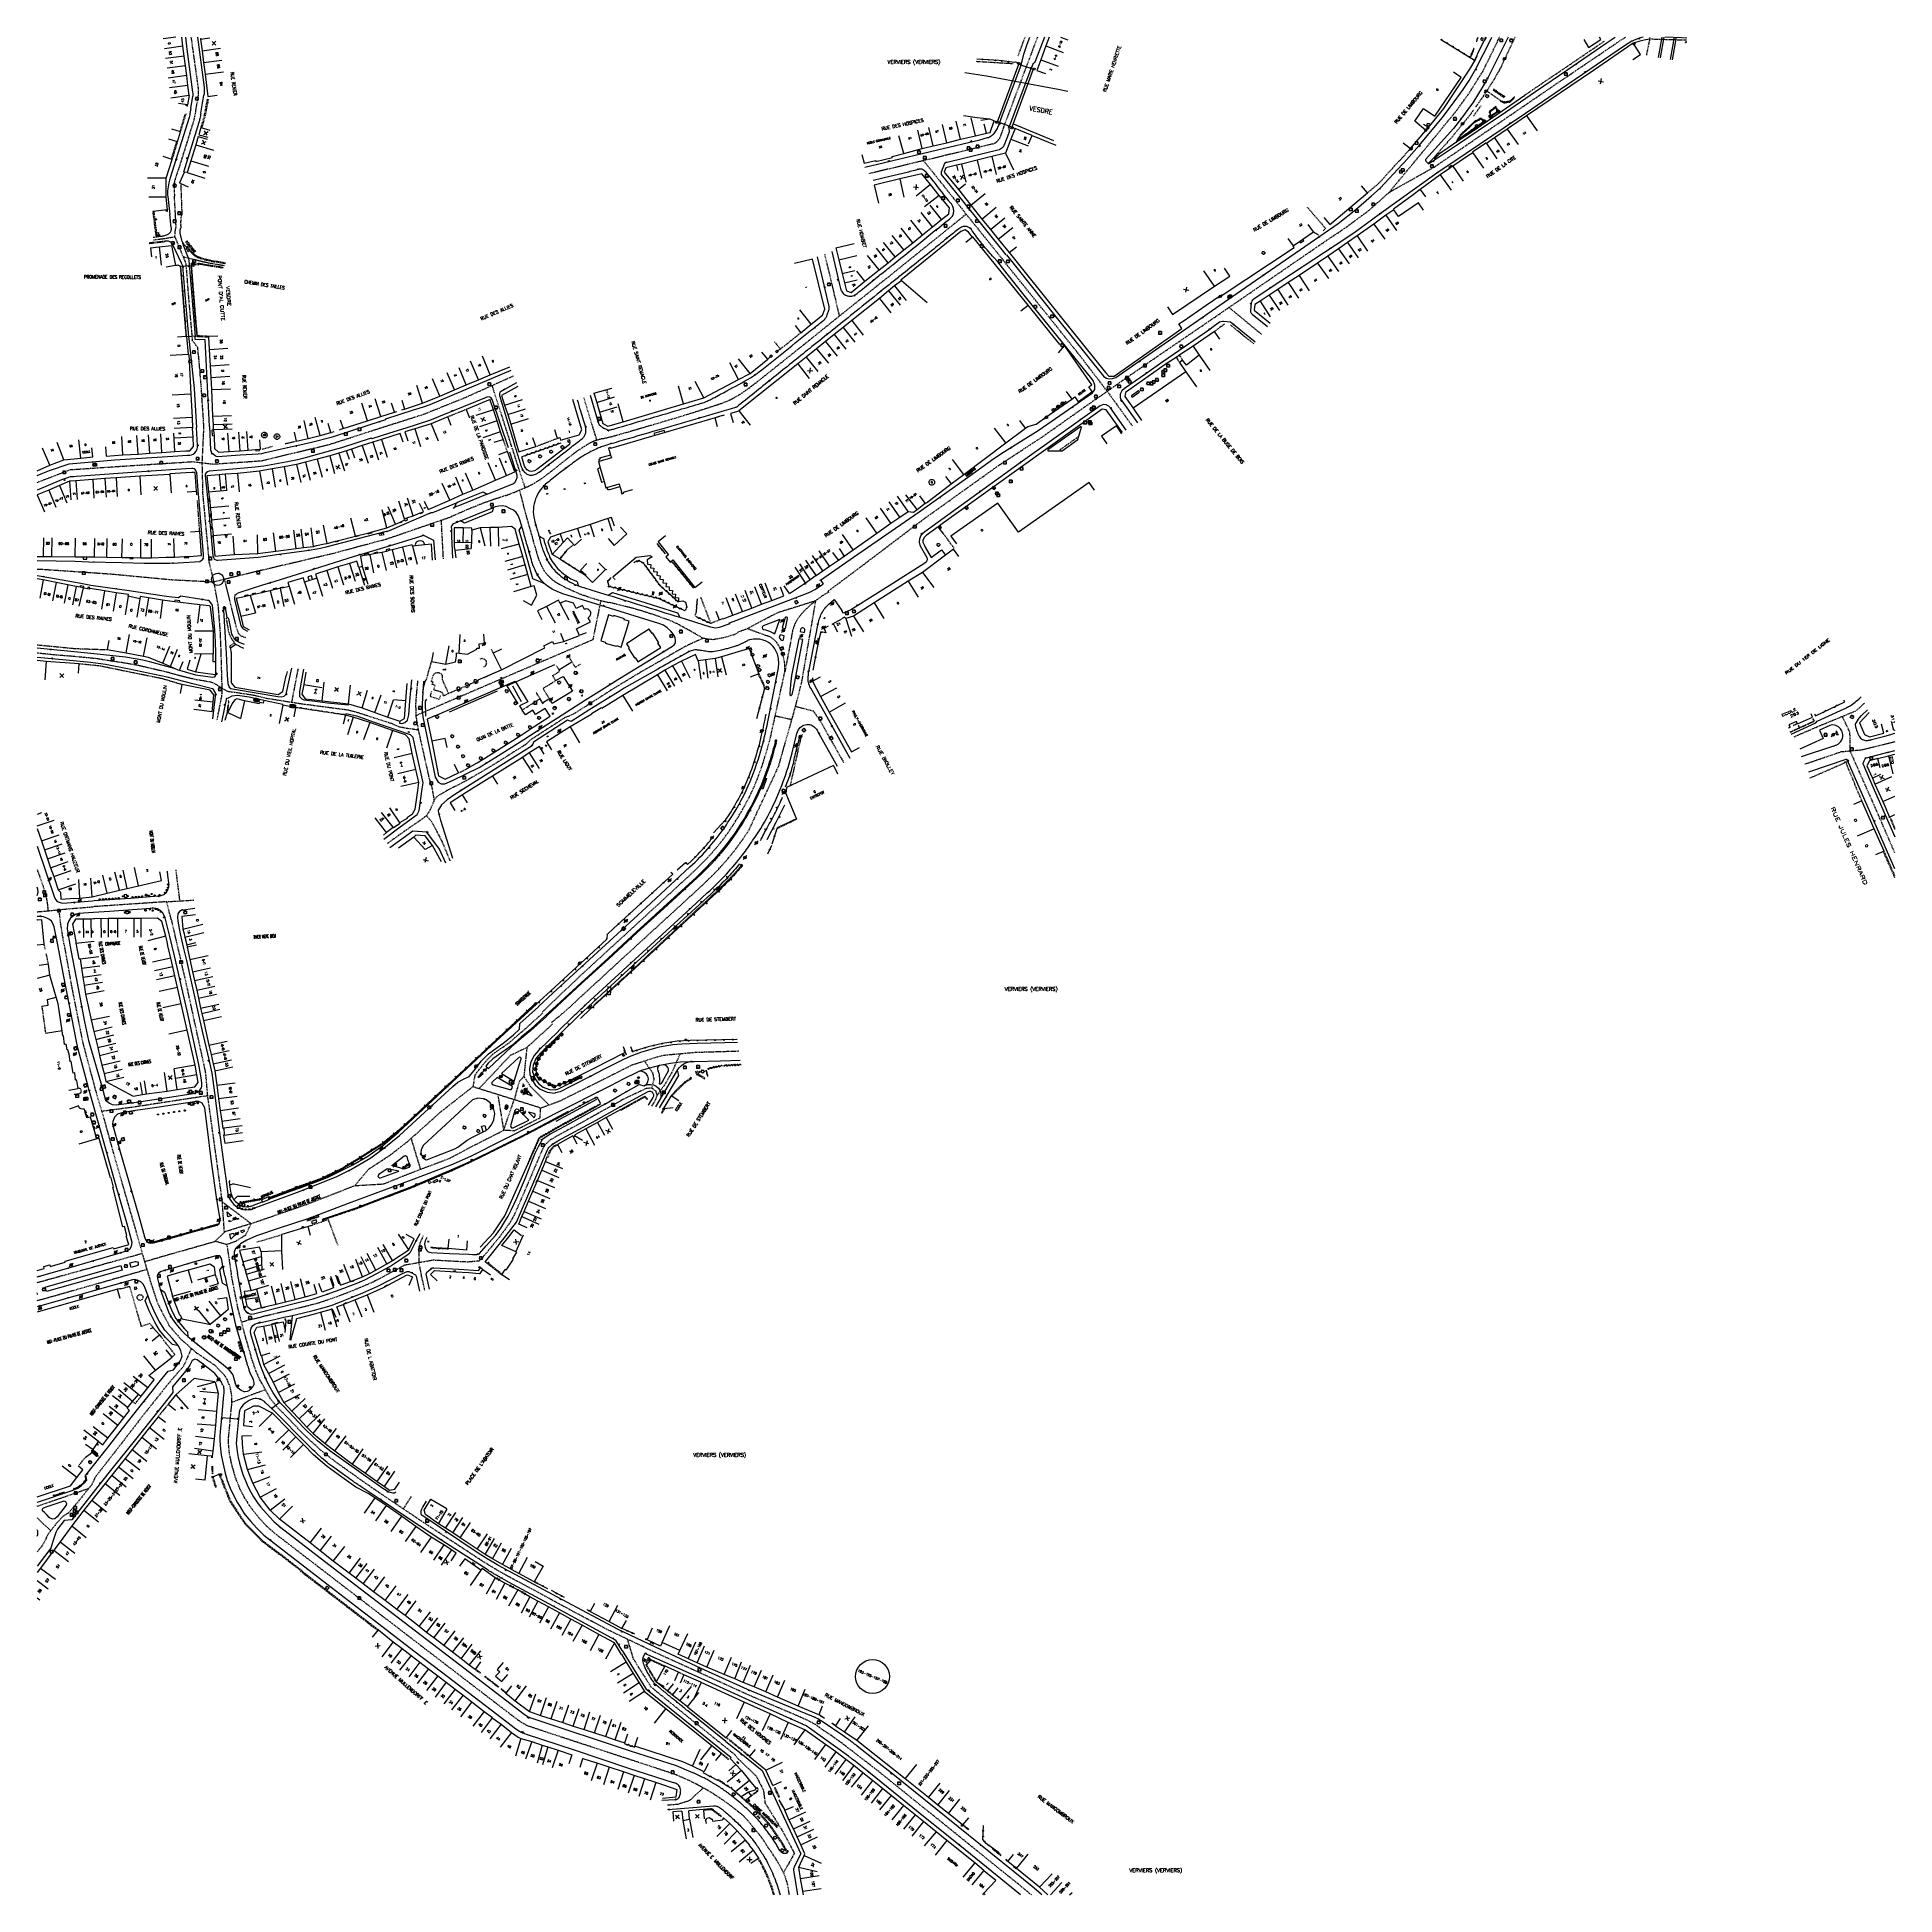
# Model space of a CAD drawing. Header units: millimetres. Extents: x 256000 to 257000, y 143000 to 144000.
import ezdxf
from ezdxf.enums import TextEntityAlignment as Align

# ---------------------------------------------------------------- set-up
doc = ezdxf.new("R2010")
doc.units = ezdxf.units.MM
doc.linetypes.add('DASHED', pattern=[0.75, 0.5, -0.25])
doc.layers.get('0').update_dxf_attribs({"linetype": 'CONTINUOUS'})
for name, color, linetype in [('W0001', 6, 'DASHED'), ('W0008', 7, 'CONTINUOUS'), ('W0100', 7, 'CONTINUOUS'), ('W0105', 7, 'CONTINUOUS'), ('W0112', 1, 'DASHED'), ('W0120', 7, 'CONTINUOUS'), ('W0122', 7, 'DASHED'), ('W0211', 2, 'CONTINUOUS'), ('W0220', 5, 'DASHED'), ('W0300', 7, 'CONTINUOUS'), ('W0302', 3, 'CONTINUOUS'), ('W0310', 3, 'CONTINUOUS'), ('W0322', 7, 'CONTINUOUS'), ('W0400', 7, 'CONTINUOUS'), ('W0420', 7, 'CONTINUOUS'), ('W0454', 7, 'CONTINUOUS'), ('W0469', 7, 'CONTINUOUS'), ('W0471', 7, 'CONTINUOUS'), ('W0500', 5, 'DASHED'), ('W0515', 5, 'CONTINUOUS'), ('W0700', 7, 'CONTINUOUS'), ('W0980', 7, 'CONTINUOUS'), ('W0984', 7, 'CONTINUOUS'), ('W0989', 7, 'CONTINUOUS'), ('W0991', 7, 'CONTINUOUS'), ('W1102', 7, 'CONTINUOUS'), ('W1471', 7, 'CONTINUOUS'), ('W1474', 7, 'CONTINUOUS')]:
    doc.layers.add(name, color=color, linetype=linetype)
doc.styles.get("Standard").update_dxf_attribs({"font": 'romans.shx', "width": 0.85})

# ---------------------------------------------------------------- blocks, each defined once
blk = doc.blocks.new('t105o')
for p, q in [((-0.5, 0), (0.5, 0)), ((0.5, 0), (0.2, 0.1)), ((0.5, 0), (0.2, -0.1))]:
    blk.add_line(p, q)
blk = doc.blocks.new('T400')
for p, q in [((-0.15, 0.3), (0.15, 0.3)), ((-0.15, -0.25), (-0.15, 0.3)), ((-0.15, 0.15), (0.15, 0.15)), ((-0.15, 0), (0.15, 0)), ((0.15, 0.3), (0.15, -0.25)), ((-0.15, -0.15), (0.15, -0.15)), ((-0.15, -0.25), (-0.15, -0.3)), ((-0.15, -0.3), (0.15, -0.3)), ((0.15, -0.3), (0.15, -0.25))]:
    blk.add_line(p, q)
blk = doc.blocks.new('T469')
at = {"color": 0, "linetype": 'Continuous', "flags": 128}
for points in [[(-0.4, 0.4), (0.4, -0.4)], [(-0.4, -0.4), (0.4, 0.4)]]:
    blk.add_lwpolyline(points, dxfattribs=at)
at = {"color": 0, "linetype": 'Continuous'}
blk.add_circle((0, 0), 0.5, dxfattribs=at)
blk = doc.blocks.new('T420')
for p, q in [((0.7, 0.7), (-0.8, 0.7)), ((-0.8, 0.7), (-0.8, -0.8)), ((0.7, 0.7), (0.7, -0.8)), ((0.7, -0.8), (-0.8, -0.8))]:
    blk.add_line(p, q)
blk.add_ellipse((0, 0), major_axis=(-0.53, 0.53), ratio=1, start_param=3.926991, end_param=10.210176)
blk = doc.blocks.new('T300')
for p, q in [((-0.8, 0.5), (-0.9, 0.3)), ((-0.9, 0.3), (-0.9, 0.2)), ((-0.9, 0.2), (-0.7, 0.1)), ((-0.7, 0.6), (-0.8, 0.5)), ((-0.8, -0.1), (-0.7, 0.1)), ((-0.6, 0.7), (-0.7, 0.6)), ((-0.7, 0.1), (-0.7, 0.1)), ((-0.5, 0.7), (-0.6, 0.7)), ((-0.3, 0.6), (-0.5, 0.7)), ((-0.3, 0.6), (-0.2, 0.7)), ((-0.2, 0.6), (-0.3, 0.6)), ((-0.2, 0.7), (-0.1, 0.8)), ((-0.1, 0.8), (0.1, 0.8)), ((0.1, 0.8), (0.2, 0.7)), ((0.2, 0.7), (0.3, 0.6)), ((0.3, 0.6), (0.4, 0.5)), ((0.5, 0.5), (0.3, 0.5)), ((0.4, 0.5), (0.4, 0.5)), ((0.6, 0.4), (0.5, 0.5)), ((0.6, 0.4), (0.7, 0.3)), ((0.7, 0.3), (0.7, 0.2)), ((0.7, 0.2), (0.7, 0.1)), ((0.7, 0.1), (0.7, -0.2)), ((-0.8, -0.2), (-0.8, -0.1)), ((-0.7, -0.3), (-0.8, -0.2)), ((-0.8, -0.2), (-0.8, -0.2)), ((-0.7, -0.4), (-0.7, -0.3)), ((-0.5, -0.5), (-0.7, -0.4)), ((-0.4, -0.5), (-0.5, -0.5)), ((-0.4, -0.5), (-0.3, -0.5)), ((-0.3, -0.5), (-0.3, -0.4)), ((-0.3, -0.6), (-0.3, -0.5)), ((-0.3, -0.5), (-0.3, -0.5)), ((-0.2, -0.7), (-0.3, -0.6)), ((-0.1, -0.8), (-0.2, -0.7)), ((0.1, -0.8), (-0.1, -0.8)), ((0.2, -0.7), (0.1, -0.8)), ((0.3, -0.5), (0.2, -0.5)), ((0.3, -0.6), (0.2, -0.7)), ((0.2, -0.7), (0.2, -0.7)), ((0.5, -0.4), (0.3, -0.5)), ((0.3, -0.5), (0.3, -0.6)), ((0.3, -0.5), (0.3, -0.5)), ((0.6, -0.3), (0.5, -0.4)), ((0.7, -0.2), (0.6, -0.3)), ((0.6, -0.3), (0.6, -0.3))]:
    blk.add_line(p, q)
blk = doc.blocks.new('T454')
for p, q in [((-0.25, 0.25), (0.25, -0.25)), ((-0.25, -0.25), (0.25, 0.25)), ((0.75, 0.75), (0.375, 0.375)), ((-0.375, -0.375), (-0.75, -0.75))]:
    blk.add_line(p, q)
blk.add_ellipse((0, 0), major_axis=(0.354, 0.354), ratio=1, start_param=5.49778714, end_param=11.78097245)
blk = doc.blocks.new('t322o')
at = {"color": 0, "linetype": 'Continuous'}
for radius in [0.25, 0.15]:
    blk.add_circle((0, 0), radius, dxfattribs=at)
blk = doc.blocks.new('t991o')
at = {"color": 0, "linetype": 'Continuous'}
for p, q in [((-1, 1), (1, -1)), ((-1, -1), (1, 1))]:
    blk.add_line(p, q, dxfattribs=at)
blk = doc.blocks.new('t310o')
at = {"color": 0, "linetype": 'Continuous'}
for centre, start, end in [((-0.5, 0.4), 216.8699, 323.1304), ((0.5, -0.4), 36.8699, 143.1303)]:
    blk.add_arc(centre, 0.625, start, end, dxfattribs=at)
blk = doc.blocks.new('t211o')
at = {"color": 0, "linetype": 'Continuous'}
for p, q in [((-0.3, 0.5), (-0.3, 0)), ((0, 1), (0, 0)), ((0.3, 0.5), (0.3, 0))]:
    blk.add_line(p, q, dxfattribs=at)
blk = doc.blocks.new('T471')
for p, q in [((-0.333334, 0.333334), (-0.333334, -0.333334)), ((-0.333334, 0.333334), (0.333334, 0.333334)), ((-0.333334, 0), (0, 0)), ((0.500001, 0.500001), (1.000002, 1.000002)), ((-0.500001, -0.500001), (-1.000002, -1.000002)), ((-0.333334, -0.333334), (0.333334, -0.333334))]:
    blk.add_line(p, q)
blk.add_ellipse((0, 0), major_axis=(0.471405, 0.471405), ratio=1, start_param=5.4977871438, end_param=11.780972451)
blk = doc.blocks.new('t112o')
at = {"color": 0, "linetype": 'Continuous'}
for p, q in [((-0.5, 0.5), (0.5, 0.5)), ((-0.5, -0.5), (-0.5, 0.5)), ((0.5, 0.5), (0.5, -0.5)), ((0.5, -0.5), (-0.5, -0.5))]:
    blk.add_line(p, q, dxfattribs=at)
blk = doc.blocks.new('t500o')
at = {"color": 0, "linetype": 'Continuous'}
for centre, start, end in [((-0.5, 0.625), 216.869898, 323.130102), ((0.5, -0.125), 36.869898, 143.130102), ((0.5, -0.625), 36.869898, 143.130102), ((-0.5, 0.125), 216.869898, 323.130102)]:
    blk.add_arc(centre, 0.625, start, end, dxfattribs=at)
blk = doc.blocks.new('T1474')
at = {"color": 0, "linetype": 'Continuous', "flags": 128}
for points in [[(-0.8, -0.5), (-0.8, 0.5)], [(-0.8, 0), (0.7, 0)], [(0.7, 0), (0.7, -0.5), (0.7, 0.5)]]:
    blk.add_lwpolyline(points, dxfattribs=at)
blk = doc.blocks.new('T1471')
at = {"color": 0, "linetype": 'Continuous', "flags": 128}
blk.add_lwpolyline([(-0.75, -0.5), (-0.75, 0.5), (0.75, 0.5), (0.75, -0.5), (-0.75, -0.5)], dxfattribs=at)

msp = doc.modelspace()

# ---------------------------------------------------------------- linework, layer by layer
at = {"layer": 'W0001'}
for p, q in [((256082.8, 144000), (256086.8, 143971.4)), ((256085.4, 143960.3), (256086.8, 143968.5)), ((256074.1, 143892.6), (256074.4, 143895.9)), ((256519.4, 143880.8), (256518.3, 143882.1)), ((256641.6, 143854.5), (256659, 143840.1)), ((256244.8, 143812.5), (256255.4, 143779.4)), ((256576, 143809.4), (256589.6, 143790.6)), ((256089.6, 143790.2), (256088.7, 143771)), ((256088.7, 143771), (256089.1, 143753.7)), ((256218.7, 143719.1), (256217.6, 143740.1)), ((256382.3, 143681.7), (256398.4, 143690.2)), ((256398.4, 143690.2), (256419, 143696.7)), ((256419, 143696.7), (256411.1, 143650.9)), ((256406.1, 143677.3), (256402.5, 143658.4)), ((256394.8, 143623.2), (256402.5, 143658.4)), ((256983.6, 143641.4), (256979.3, 143637.5)), ((256397.3, 143634.7), (256406.3, 143632.7)), ((256421.4, 143632.1), (256434.1, 143609.6)), ((256958.5, 143628.9), (256979.3, 143637.5)), ((256975.8, 143625.8), (256971.7, 143634.4)), ((256945.8, 143623.4), (256958.5, 143628.9)), ((256976, 143620.7), (256975.8, 143625.8)), ((256976, 143615.6), (256976, 143620.7)), ((257000, 143620.7), (256981.9, 143616.2)), ((256971.1, 143615.2), (256951.6, 143608.6)), ((256981.9, 143616.2), (256971.1, 143615.2)), ((256988.8, 143586.7), (256976, 143615.6)), ((256383.2, 143573.3), (256399.3, 143607.9)), ((256994.7, 143573.1), (256988.8, 143586.7)), ((257000, 143560.9), (256994.7, 143573.1)), ((256074.6, 143551.7), (256076.7, 143535)), ((256343.3, 143529.9), (256358, 143543.4)), ((256069.7, 143534.6), (256084.5, 143535.5)), ((256235.6, 143441.2), (256234.6, 143435.1)), ((256247.9, 143430.9), (256251.1, 143411.5)), ((256034.7, 143421.9), (256052.6, 143424.3)), ((256256.7, 143411.3), (256251.1, 143411.5)), ((256201.3, 143407.1), (256206.3, 143390.5)), ((256171, 143381.8), (256178.5, 143390.7)), ((256171, 143381.8), (256186.5, 143382.7)), ((256099.7, 143373), (256115.1, 143361.4)), ((256073.7, 143345.5), (256095.9, 143351.8)), ((256102.1, 143350), (256104.5, 143333.9)), ((256000, 143329.6), (256056.5, 143345.3)), ((256057.8, 143340.9), (256073.7, 143345.5)), ((256000, 143209.2), (256027.8, 143218.8)), ((256007.3, 143196), (256000, 143202.9)), ((256003, 143188.4), (256000, 143184.5)), ((256324.8, 143120.8), (256321.2, 143126.8))]:
    msp.add_line(p, q, dxfattribs=at)
for points in [[(256425.6, 143701.6), (256442.7, 143714.4), (256477.4, 143740.7), (256517.8, 143769.6), (256541.2, 143784.9), (256559.3, 143797.7), (256594.8, 143822.5), (256634.3, 143849.5), (256693.8, 143890.4), (256704.7, 143897.7), (256717.1, 143906.9), (256727.7, 143916.4), (256739.6, 143930.7), (256746.8, 143939.4), (256764.1, 143960.5), (256770.8, 143969.8), (256778.2, 143981.6), (256785.9, 143997.2), (256787.1, 144000)], [(256767.2, 143940.3), (256777.7, 143947.5), (256808.6, 143968.6), (256825.8, 143980.3), (256846.2, 143994.1), (256852.7, 143998.5), (256855.1, 144000)], [(256727.7, 143916.4), (256752.1, 143930.1), (256767.2, 143940.3)], [(256477.1, 143933.5), (256482.6, 143926.7), (256494.8, 143911.4), (256500.1, 143904.7), (256518.3, 143882.1), (256518.3, 143882.1)], [(256074.4, 143895.9), (256074.8, 143898.1), (256074.5, 143903.6), (256073.9, 143914.4)], [(256062.7, 143890.9), (256068.5, 143891.6), (256074.1, 143892.6)], [(256074.1, 143892.6), (256075.8, 143888.4), (256079.5, 143879.6), (256079.7, 143879.1), (256080.1, 143877.2), (256081.6, 143858), (256083.5, 143836.7)], [(256423.9, 143883.1), (256429.5, 143859.6), (256431.8, 143849.8), (256431.8, 143849.8)], [(256576, 143809.4), (256560.8, 143829.2), (256547.7, 143845.6), (256521.3, 143878.3), (256519.4, 143880.8)], [(256086.7, 143829.4), (256086.5, 143832.9), (256083.5, 143836.7)], [(256086.7, 143829.4), (256088.2, 143811.1), (256089.6, 143790.2)], [(256000, 143760.3), (256018, 143767.2), (256046.3, 143769.1), (256083.7, 143771.5), (256094.9, 143770.2), (256120.8, 143772), (256157.4, 143780.8), (256188.8, 143790.9), (256208, 143797), (256229.9, 143805.8), (256256.5, 143817.7)], [(256294.2, 143805.9), (256298.5, 143791.6), (256301.2, 143783), (256301.2, 143783)], [(256255.6, 143778.9), (256259.6, 143766.4), (256262.6, 143757.4), (256262.6, 143757.4)], [(256089.1, 143753.7), (256090, 143744.3), (256092.5, 143717.5), (256095, 143706.8), (256097.3, 143694.3), (256098.4, 143680.5), (256098.9, 143668.4)], [(256120.3, 143713), (256159.8, 143722.3), (256188.5, 143730), (256222.8, 143741.8)], [(256000, 143713.7), (256002.6, 143713.6), (256040.4, 143711), (256072, 143708)], [(256072, 143708), (256095, 143706.8), (256120.3, 143713)], [(256112.4, 143676.6), (256109.9, 143677.6), (256109.2, 143678.1), (256108.5, 143678.8), (256108, 143680.2), (256107.2, 143682.7), (256100.9, 143708.2)], [(256303.4, 143696.7), (256299.1, 143675.6), (256203.7, 143634.7)], [(256374.9, 143678.3), (256369.4, 143676.6), (256363.7, 143675.6), (256358.5, 143676.4), (256358.5, 143676.4)], [(256374.9, 143678.3), (256377.5, 143679.6)], [(256312.3, 143650.6), (256299.7, 143642.6), (256288.4, 143635.4), (256284.1, 143633.7), (256266, 143622), (256262.9, 143619.2), (256245.9, 143608.5), (256238.7, 143604.2), (256229.8, 143599.1), (256221.3, 143594.8), (256215.3, 143591.3), (256213.8, 143589.4), (256212.8, 143595.2), (256211.2, 143600.7), (256205.3, 143627), (256198.9, 143627.9), (256194.7, 143628.7), (256191.3, 143630.3), (256173, 143636.2), (256167.6, 143637.7), (256162.9, 143638.3), (256141.6, 143641.1), (256124.1, 143643.9), (256116.5, 143645.7), (256106.5, 143647.2), (256102.6, 143647.7), (256095.7, 143651.9), (256093.4, 143652.8), (256085.1, 143654.2), (256076.4, 143656.3), (256069.7, 143658.2), (256062.7, 143659.8), (256054.7, 143661.7), (256046.8, 143663.1), (256040.2, 143664.1), (256031.3, 143665.5), (256019.6, 143666.6), (256008.8, 143667.5), (256000, 143668.4)], [(256098.9, 143668.4), (256099.4, 143649.6), (256099.3, 143645.6), (256096.7, 143632.3)], [(256140.4, 143660), (256136.9, 143641.8)], [(256205.3, 143627), (256204, 143634.7), (256203.9, 143641.3), (256204.4, 143647.8), (256205, 143653.7)], [(256421.4, 143632.1), (256418, 143637.1), (256408.3, 143639.6)], [(256213.8, 143589.4), (256211.6, 143584.2), (256209.6, 143580.9), (256206.1, 143578.3), (256201.1, 143574.9), (256188.3, 143565.8)], [(256209.6, 143580.9), (256212.3, 143577.8), (256214.7, 143573.2), (256217.8, 143567.3), (256222.2, 143556.7)], [(256000, 143551.9), (256003.3, 143542.7), (256005, 143536.2), (256005.6, 143532.6), (256005.8, 143529.7)], [(256353.2, 143550.6), (256320.7, 143520.7), (256290.8, 143493.3), (256272.1, 143475.3)], [(256000, 143529.2), (256001.5, 143529.3), (256017.9, 143530.9), (256030.1, 143531.9)], [(256014.4, 143512), (256012.8, 143522), (256012.3, 143525.7), (256011.8, 143530.3)], [(256096.3, 143397.9), (256091.8, 143430.3), (256090.8, 143442.3), (256085.2, 143468), (256080.3, 143490.5), (256072.8, 143522.9), (256069.7, 143534.6), (256030.1, 143531.9)], [(256343.3, 143529.9), (256314.8, 143503.8), (256284.4, 143475.8)], [(256014.4, 143512), (256018.7, 143488.1), (256024.5, 143458.8), (256032.1, 143430.5), (256035.8, 143418.3), (256040.4, 143401.5), (256052.7, 143358.8), (256057.9, 143340.5), (256061.2, 143329.4), (256064.9, 143318.2), (256071.1, 143306.3), (256077, 143299.5), (256085.2, 143292.2), (256095.6, 143285.1), (256100.7, 143279.8), (256102.2, 143277.4), (256103.1, 143274.8)], [(256235.6, 143441.2), (256241.1, 143448.3), (256245.2, 143452.5), (256253.8, 143458.5), (256262.4, 143465.9), (256272.4, 143474.9)], [(256276.9, 143469.6), (256284.4, 143475.8)], [(256277.5, 143468.8), (256263.6, 143456.1), (256254.7, 143451.8), (256237.9, 143434.1)], [(256263.6, 143456.1), (256262.7, 143447.4), (256262, 143440.6), (256259.4, 143437.7), (256256.8, 143428.1)], [(256377.8, 143454.1), (256354.5, 143453.4), (256337.8, 143451.9), (256333.8, 143451), (256320.1, 143446.6), (256302.8, 143437.9), (256282.4, 143427.8)], [(256346.1, 143452.7), (256341.6, 143442.6), (256338.1, 143436.6), (256333.7, 143430.3)], [(256262, 143440.6), (256265.6, 143435.1), (256275.4, 143425.3)], [(256326.9, 143448.8), (256331.2, 143442.7), (256332, 143439), (256330.8, 143434.3)], [(256052.6, 143424.3), (256083.2, 143429), (256091.8, 143430.3)], [(256330.9, 143424.6), (256332.9, 143428), (256333.7, 143430.3), (256333.2, 143432.6), (256330.8, 143434.3), (256327.8, 143434), (256316.2, 143428.6), (256293.6, 143416), (256289.1, 143413.5), (256284, 143410.8), (256276.4, 143406.5), (256273.2, 143403.7), (256271, 143399.1), (256263.8, 143382), (256256.9, 143366.2), (256254.7, 143362.1), (256248.9, 143354.1), (256244.8, 143349.1), (256240.7, 143344.2), (256237.9, 143341.2), (256231.9, 143340.6), (256213.2, 143341.6), (256197.7, 143338.9), (256193.2, 143336.4), (256180.7, 143329.8), (256169.6, 143325.1), (256160.3, 143321.5), (256150.6, 143318.3), (256145.7, 143317), (256120.6, 143311), (256115.9, 143309.8), (256113.6, 143309.3)], [(256178.5, 143390.7), (256190, 143398.2), (256199.3, 143405.4), (256217.3, 143421.5), (256234.6, 143435.1), (256270, 143424), (256271, 143423.5), (256282.4, 143427.8)], [(256186.5, 143382.7), (256199.6, 143388), (256222.3, 143396.6), (256232.5, 143402.1), (256249.1, 143410.5), (256251.1, 143411.5), (256256.8, 143428.1)], [(256256.7, 143411.3), (256270.8, 143418.3), (256271, 143423.5)], [(256100.8, 143356.8), (256099.7, 143373), (256096.3, 143397.9)], [(256114.8, 143361.2), (256145.1, 143371.7), (256171, 143381.8)], [(256115.1, 143361.4), (256112.2, 143355.1), (256106.7, 143351.7), (256102.1, 143350), (256095.9, 143351.8)], [(256114.8, 143361.2), (256100.8, 143356.8), (256095.9, 143351.8)], [(256207.8, 143354.8), (256206.2, 143351.1), (256205.5, 143348.2), (256205.4, 143340.3), (256206.8, 143333.2), (256208.5, 143325.5)], [(256000, 143319.9), (256010.1, 143322.7), (256059.1, 143336.7)], [(256535.2, 143000), (256533.4, 143001.5), (256533.4, 143001.5), (256527.8, 143006.1), (256521.3, 143011.3), (256510.8, 143019.8), (256510.8, 143019.8), (256451.9, 143067.3), (256432.9, 143081.9), (256427.7, 143085.6), (256422.9, 143088.8), (256418.9, 143091.7), (256414.5, 143094), (256410.1, 143096), (256383.3, 143107.4), (256332.6, 143130.5), (256306.5, 143143), (256306.5, 143143), (256295.2, 143149), (256295.2, 143149), (256286.4, 143153.7), (256276.4, 143159.1), (256266.1, 143164.7), (256260.5, 143167.7), (256254.9, 143170.7), (256252.2, 143172.2), (256248.3, 143174.4), (256243.8, 143177.1), (256239.3, 143179.9), (256206.7, 143201.3), (256182.5, 143217.6), (256174.5, 143223.2), (256171.1, 143225.6), (256165.2, 143229.8), (256160.1, 143233.5), (256156.1, 143236.7), (256152.1, 143239.8), (256152.1, 143239.8), (256148.1, 143243.6), (256148.1, 143243.6), (256145.2, 143246.2), (256142.1, 143249.3), (256139.3, 143252.3), (256135.4, 143256.2), (256132.6, 143259.2), (256129, 143262.9), (256125.6, 143266.9), (256125.6, 143266.9), (256119.3, 143278.4), (256117.8, 143282), (256115.8, 143287.7), (256114, 143294.1), (256112.6, 143298.8), (256108.2, 143315.3), (256108.2, 143315.3), (256107.1, 143320.8), (256104.5, 143333.9)], [(256113.6, 143309.3), (256110.1, 143308.2)], [(256083, 143294.2), (256080.4, 143288.2), (256078.9, 143284.7), (256070.9, 143275.5), (256057.5, 143258.7), (256042.3, 143239), (256031.3, 143224.9), (256029.4, 143220.8), (256022.5, 143212.2), (256016.9, 143205.6), (256014, 143203.9), (256010.3, 143199.9), (256006, 143194.3), (256003, 143188.4)], [(256103.4, 143274.8), (256104, 143272), (256104.6, 143268.9), (256104.6, 143263.8), (256104.2, 143260.3), (256103.4, 143251.7), (256102.8, 143245.5), (256102.9, 143242.4), (256103.3, 143238), (256104.3, 143233.1), (256106, 143226.6), (256107.3, 143222.9), (256109.1, 143218.5), (256111.3, 143214.2), (256114.2, 143209.6), (256117.9, 143204.7), (256123.3, 143198.7), (256127.8, 143194.7), (256185.2, 143150.6), (256249.7, 143101.1), (256256.4, 143096), (256259.9, 143093.4), (256263.5, 143091.3), (256267.2, 143090), (256272.9, 143088.1), (256340, 143066.1), (256343.3, 143065), (256350.7, 143061.7)], [(256104.6, 143265.1), (256122.8, 143272)], [(256201.3, 143214.4), (256197.1, 143207.8)], [(256321.1, 143126.7), (256317.8, 143137.6)], [(256324.8, 143120.8), (256330.4, 143112), (256340, 143104.1), (256375.3, 143075.7), (256377.5, 143073.1), (256386.8, 143064.3), (256390.9, 143056.6), (256391.8, 143049.5), (256401.4, 143034.1), (256407.6, 143022.4), (256405.7, 143018.8), (256401.8, 143012.1)], [(256339.3, 143048.4), (256345.1, 143048.9), (256351.3, 143050.9), (256358.5, 143057.5)]]:
    msp.add_lwpolyline(points, dxfattribs=at)
for points in [[(256538.4, 144000), (256534.2, 143988.7), (256520.4, 143952.1, 0.0148), (256519.3, 143948.6, -0.0678), (256517.9, 143945.3, -0.0745), (256516.4, 143943.6, -0.1167), (256514.4, 143942.5), (256487.9, 143936.1), (256477.1, 143933.5), (256447.8, 143926.5), (256447.8, 143926.5)], [(256086.8, 143971.4, -0.01305), (256086.8, 143969.9, -0.01305), (256086.8, 143968.5)], [(256085.4, 143960.3, -0.023226), (256084.9, 143957.2, -0.023226), (256084.4, 143955.4)], [(256084.4, 143955.4, 0.000649), (256075.9, 143928.3, 0.038072), (256073.8, 143921.6)], [(256073.9, 143914.4, -0.011191), (256073.8, 143917.2, -0.011191), (256073.8, 143921.6)], [(256500.1, 143904.7), (256493.9, 143899.7), (256461.4, 143873.5, -0.001901), (256454.9, 143868.3, 0.001447), (256446.3, 143861.4, 0), (256438.4, 143855.1, 0.000001), (256431.8, 143849.8), (256417.1, 143838, -0.000326), (256409.6, 143832, -0.00013), (256390.8, 143817, -0.017181), (256379.5, 143808.5, -0.036819), (256373.8, 143805.2, -0.034018), (256367.5, 143802.6, -0.008374), (256341.2, 143794.3, -0.001252), (256316.4, 143787, -0.0046), (256309.6, 143785.1, -0.016197), (256304.5, 143783.9, 0.025407), (256301.2, 143783, 0.035467), (256298.8, 143782.1, 0.026126), (256295.7, 143780.4, 0.008968), (256292.3, 143778.2, 0.014879), (256290.2, 143776.8, 0.00126), (256288.8, 143775.7, 0.000455), (256285, 143772.8, 0.005909), (256277.8, 143767.1, -0.007995), (256272.4, 143763, -0.032176), (256267.9, 143760.1, -0.028588), (256262.6, 143757.4, -0.000853), (256260.5, 143756.6, -0.002028), (256259.6, 143756.2, -0.001874), (256256.3, 143754.8, -0.002112), (256253.2, 143753.6, -0.012056), (256252, 143753.2, 0.002029), (256244.3, 143750.6, 0.013721), (256235.8, 143747.4, 0.009808), (256222.8, 143741.8), (256222.8, 143741.8)], [(256100.7, 143877.1, -0.012671), (256090.6, 143878.9, -0.008837), (256087.2, 143879.7, -0.005003), (256078.5, 143881.9)], [(256259.6, 143756.2, 0.003402), (256262.2, 143746.1, 0.006006), (256263.7, 143740.5, 0.000011), (256266.9, 143729.4, 0.000123), (256267.1, 143728.4, 0.000456), (256268.4, 143724.2, 0.000419), (256269.7, 143719.6, 0.030101), (256270.1, 143718.5, 0.009899), (256271.5, 143715.3, 0.071129), (256274.6, 143710.6, 0.065224), (256279.2, 143706.6, 0.025867), (256281.1, 143705.5, 0.009838), (256286.5, 143702.8, 0.058212), (256307.7, 143695.7, -0.038328), (256340.2, 143686.1, -0.031278), (256345.6, 143683.6, -0.012439), (256358.5, 143676.4), (256358.5, 143676.4)], [(256426.1, 143701.3, 0.074962), (256412.5, 143690.7, 0.079258), (256408.1, 143684.5, 0.083571), (256406.1, 143677.3)], [(256377.3, 143679.8), (256382.3, 143681.7), (256392.8, 143677.8, -0.149234), (256398.1, 143674.1, -0.172689), (256402.5, 143658.4)], [(256312, 143650.4, -0.001544), (256325.1, 143658.3, -0.002315), (256334, 143663.4, -0.0001), (256342.2, 143668.2, -0.000197), (256346.4, 143670.6, -0.01894), (256350.3, 143672.7, -0.009211), (256358.5, 143676.4), (256358.5, 143676.4)], [(256399.3, 143607.9, 0.000182), (256402.6, 143619.9, 0.012214), (256411.1, 143650.9)], [(256353.2, 143550.6, 0.032403), (256366.9, 143565.2, 0.031476), (256375.6, 143577.4, 0.034197), (256385.5, 143595.4, 0.028927), (256391.8, 143612.7, 0.019995), (256394.8, 143623.2)], [(256358, 143543.4, 0.021519), (256367.5, 143552.9, 0.022584), (256375.8, 143562.7, 0.023649), (256383.2, 143573.3)], [(256404.9, 143000, 0.069913), (256402.1, 143011.3, 0.047257), (256393.8, 143025, 0.017195), (256389.7, 143031.2, 0.013865), (256385.3, 143036.5, 0.026627), (256380.5, 143042.2, 0.026922), (256374.6, 143046.9, 0.021482), (256368.6, 143051.4, 0.034869), (256350.7, 143061.7)]]:
    msp.add_lwpolyline(points, format="xyb", dxfattribs=at)
at = {"layer": 'W0008'}
for p, q in [((256082.7, 143961.6), (256083.8, 143968.2)), ((256088.1, 143959), (256089.8, 143968.7)), ((256515.2, 143955), (256516.9, 143954.4)), ((256733.1, 143933.3), (256735.5, 143935.8)), ((256751.8, 143935.1), (256748.7, 143932)), ((256065.9, 143892.8), (256066.2, 143892.8)), ((256078.2, 143889.1), (256078.4, 143889.3)), ((256517.2, 143879), (256515.1, 143881.2)), ((256550.5, 143834.6), (256533.4, 143855.8)), ((256649.2, 143839.4), (256646.6, 143841.6)), ((256085.1, 143837.2), (256085, 143838.7)), ((256169.3, 143778.3), (256166.6, 143777.4)), ((256529.2, 143770.8), (256497.4, 143747.9)), ((256478.7, 143749.4), (256492, 143759.5)), ((256227.9, 143739.6), (256245.6, 143746.8)), ((256223, 143731.2), (256223.6, 143719.6)), ((256281.4, 143719.1), (256277.2, 143721.6)), ((256094.3, 143709.8), (256094.8, 143710.5)), ((256094.8, 143710.5), (256095.5, 143711)), ((256095.5, 143711), (256096.3, 143711.3)), ((256096.3, 143711.3), (256097.2, 143711.5)), ((256097.2, 143711.5), (256098, 143711.4)), ((256098, 143711.4), (256098.8, 143711)), ((256098.8, 143711), (256099.5, 143710.5)), ((256099.5, 143710.5), (256100, 143709.8)), ((256093.9, 143708.2), (256094, 143709)), ((256094, 143707.3), (256093.9, 143708.2)), ((256094, 143709), (256094.3, 143709.8)), ((256094.3, 143706.5), (256094, 143707.3)), ((256094.9, 143705.9), (256094.3, 143706.5)), ((256095.5, 143705.3), (256094.9, 143705.9)), ((256096.3, 143705), (256095.5, 143705.3)), ((256097.2, 143704.9), (256096.3, 143705)), ((256098, 143705), (256097.2, 143704.9)), ((256098.8, 143705.4), (256098, 143705)), ((256099.5, 143705.9), (256098.8, 143705.4)), ((256100, 143706.6), (256099.5, 143705.9)), ((256100, 143709.8), (256100.3, 143709)), ((256100.3, 143707.4), (256100, 143706.6)), ((256100.3, 143709), (256100.4, 143708.2)), ((256100.4, 143708.2), (256100.3, 143707.4)), ((256096.2, 143663.8), (256096.2, 143668.4)), ((256280.9, 143659.5), (256287.9, 143663.8)), ((256237.4, 143654.1), (256249.9, 143659.4)), ((256289.1, 143658), (256289.2, 143658.3)), ((256289.1, 143657.7), (256289.1, 143658)), ((256289.1, 143657.5), (256289.1, 143657.7)), ((256289.2, 143657.2), (256289.1, 143657.5)), ((256289.2, 143658.3), (256289.4, 143658.5)), ((256289.4, 143657.1), (256289.2, 143657.2)), ((256289.4, 143658.5), (256289.6, 143658.6)), ((256289.7, 143656.9), (256289.4, 143657.1)), ((256289.6, 143658.6), (256289.9, 143658.6)), ((256290, 143656.9), (256289.7, 143656.9)), ((256289.9, 143658.6), (256290.2, 143658.6)), ((256290.2, 143657), (256290, 143656.9)), ((256290.2, 143658.6), (256290.4, 143658.5)), ((256290.5, 143657.1), (256290.2, 143657)), ((256290.4, 143658.5), (256290.6, 143658.3)), ((256290.6, 143657.3), (256290.5, 143657.1)), ((256290.6, 143658.3), (256290.7, 143658.1)), ((256290.8, 143657.5), (256290.6, 143657.3)), ((256290.7, 143658.1), (256290.8, 143657.8)), ((256290.8, 143657.8), (256290.8, 143657.5)), ((256272.1, 143641.7), (256275.4, 143643.9)), ((256285.4, 143643.7), (256285.5, 143644)), ((256285.5, 143643.5), (256285.4, 143643.7)), ((256285.5, 143644), (256285.7, 143644.2)), ((256285.5, 143643.2), (256285.5, 143643.5)), ((256285.7, 143643), (256285.5, 143643.2)), ((256285.7, 143644.2), (256285.9, 143644.4)), ((256285.9, 143642.9), (256285.7, 143643)), ((256285.9, 143644.4), (256286.1, 143644.5)), ((256286.2, 143642.8), (256285.9, 143642.9)), ((256286.1, 143644.5), (256286.4, 143644.5)), ((256286.4, 143642.8), (256286.2, 143642.8)), ((256286.4, 143644.5), (256286.6, 143644.4)), ((256286.7, 143642.9), (256286.4, 143642.8)), ((256286.6, 143644.4), (256286.8, 143644.3)), ((256286.9, 143643.1), (256286.7, 143642.9)), ((256286.8, 143644.3), (256287, 143644)), ((256287, 143643.3), (256286.9, 143643.1)), ((256287, 143644), (256287.1, 143643.8)), ((256287.1, 143643.5), (256287, 143643.3)), ((256287.1, 143643.8), (256287.1, 143643.5)), ((256292.1, 143648), (256292.2, 143648.2)), ((256292.1, 143647.7), (256292.1, 143648)), ((256292.2, 143647.4), (256292.1, 143647.7)), ((256292.2, 143648.2), (256292.4, 143648.4)), ((256292.4, 143647.2), (256292.2, 143647.4)), ((256292.4, 143648.4), (256292.6, 143648.6)), ((256292.6, 143647.1), (256292.4, 143647.2)), ((256292.6, 143648.6), (256292.8, 143648.6)), ((256292.8, 143647), (256292.6, 143647.1)), ((256292.8, 143648.6), (256293.1, 143648.6)), ((256293.1, 143647), (256292.8, 143647)), ((256293.1, 143648.6), (256293.3, 143648.6)), ((256293.3, 143647.1), (256293.1, 143647)), ((256293.3, 143648.6), (256293.5, 143648.4)), ((256293.5, 143647.2), (256293.3, 143647.1)), ((256293.5, 143648.4), (256293.7, 143648.2)), ((256293.7, 143647.4), (256293.5, 143647.2)), ((256293.7, 143648.2), (256293.8, 143647.9)), ((256293.8, 143647.7), (256293.7, 143647.4)), ((256293.8, 143647.9), (256293.8, 143647.7)), ((256277.8, 143639.1), (256277.9, 143639.4)), ((256277.8, 143638.9), (256277.8, 143639.1)), ((256277.8, 143638.6), (256277.8, 143638.9)), ((256277.9, 143638.4), (256277.8, 143638.6)), ((256277.9, 143639.4), (256278.1, 143639.6)), ((256278.1, 143638.2), (256277.9, 143638.4)), ((256278.1, 143639.6), (256278.3, 143639.7)), ((256278.4, 143638), (256278.1, 143638.2)), ((256278.3, 143639.7), (256278.6, 143639.7)), ((256278.6, 143638), (256278.4, 143638)), ((256278.6, 143639.7), (256278.9, 143639.7)), ((256278.9, 143638), (256278.6, 143638)), ((256278.9, 143639.7), (256279.1, 143639.6)), ((256279.1, 143638.2), (256278.9, 143638)), ((256279.1, 143639.6), (256279.3, 143639.4)), ((256279.3, 143638.4), (256279.1, 143638.2)), ((256279.3, 143639.4), (256279.4, 143639.1)), ((256279.4, 143638.6), (256279.3, 143638.4)), ((256279.4, 143639.1), (256279.5, 143638.9)), ((256279.5, 143638.9), (256279.4, 143638.6)), ((256980, 143632.6), (256982, 143634.8)), ((256982, 143634.8), (256985.2, 143637.9)), ((256397.9, 143621.1), (256398, 143621.3)), ((256994.6, 143623.8), (256999.1, 143625)), ((257000, 143625.2), (256999.1, 143625)), ((256983.3, 143610.3), (256982.9, 143609.4)), ((256996.1, 143614.9), (257000, 143616)), ((256080.5, 143511.4), (256080.8, 143510.2)), ((256336.8, 143438.2), (256335.8, 143436.6)), ((256071.2, 143353.8), (256061.2, 143350.9)), ((256099.8, 143329.3), (256099.1, 143332.7)), ((256000.2, 143323.4), (256000, 143324.1)), ((256000, 143323.3), (256000.2, 143323.4)), ((256045, 143326.3), (256047.5, 143326.9)), ((256099.8, 143329.3), (256102.3, 143327.8)), ((256137.3, 143311.7), (256136.1, 143298.5)), ((256055.3, 143308.7), (256056, 143306)), ((256065.8, 143301.4), (256066.8, 143300.2)), ((256088.9, 143299.9), (256089, 143300.5)), ((256089, 143300.5), (256089.3, 143301)), ((256089.3, 143301), (256089.9, 143301.1)), ((256089.9, 143301.1), (256090.5, 143300.9)), ((256090.5, 143300.9), (256090.8, 143300.4)), ((256090.8, 143300.4), (256090.8, 143299.8)), ((256092.6, 143303.6), (256093, 143304.2)), ((256092.7, 143303), (256092.6, 143303.6)), ((256093.1, 143302.5), (256092.7, 143303)), ((256093, 143304.2), (256093.6, 143304.4)), ((256093.7, 143302.3), (256093.1, 143302.5)), ((256093.6, 143304.4), (256094.2, 143304.2)), ((256094.3, 143302.5), (256093.7, 143302.3)), ((256094.2, 143304.2), (256094.6, 143303.7)), ((256094.7, 143303), (256094.3, 143302.5)), ((256094.6, 143303.7), (256094.7, 143303)), ((256089.3, 143299.4), (256088.9, 143299.9)), ((256089.8, 143299.2), (256089.3, 143299.4)), ((256090.4, 143299.3), (256089.8, 143299.2)), ((256090.8, 143299.8), (256090.4, 143299.3)), ((256053.3, 143265.1), (256053.9, 143265.8)), ((256069.3, 143262.6), (256067.5, 143260.4)), ((256025.8, 143235.4), (256029.3, 143238)), ((256027.9, 143233), (256028.2, 143233.3)), ((256027.9, 143232.6), (256027.9, 143233)), ((256028.1, 143232.2), (256027.9, 143232.6)), ((256028.5, 143232.1), (256028.1, 143232.2)), ((256028.2, 143233.3), (256028.6, 143233.4)), ((256028.9, 143232.2), (256028.5, 143232.1)), ((256028.6, 143233.4), (256029, 143233.2)), ((256029.2, 143232.5), (256028.9, 143232.2)), ((256029, 143233.2), (256029.2, 143232.9)), ((256029.2, 143232.9), (256029.2, 143232.5)), ((256370.8, 143082.6), (256378.9, 143076.1)), ((256373.7, 143053.4), (256378.2, 143049.8)), ((256407.7, 143015.1), (256411.1, 143022.1)), ((256396.8, 143009.5), (256396, 143011.5))]:
    msp.add_line(p, q, dxfattribs=at)
for points in [[(256079.8, 144000), (256080.6, 143993.5), (256083.7, 143970.4, -0.013023), (256083.8, 143969.1, -0.014193), (256083.8, 143968.2)], [(256086.3, 144000), (256089.7, 143974.4, -0.019488), (256089.9, 143972.5, -0.020053), (256089.9, 143970.8, -0.006987), (256089.8, 143968.7)], [(256445.6, 143930), (256456.1, 143932.6), (256484.6, 143939.4), (256507.4, 143944.8), (256511.6, 143945.9, 0.0872), (256513.5, 143946.8, 0.0565), (256515.1, 143948.2, 0.0523), (256516.6, 143950.3, 0.043), (256517.7, 143952.7), (256519, 143956.3), (256529.3, 143984.1), (256529.9, 143985.7), (256531.2, 143990.8), (256532.9, 143996.2), (256534.3, 144000)], [(256542.2, 144000), (256537.1, 143986.6, -0.1008), (256536.9, 143986.3, -0.0655), (256536.6, 143986, 0.0083), (256536.2, 143985.8, 0.1573), (256535.9, 143985.5), (256534.4, 143981.5), (256532.6, 143976.6), (256523.1, 143951.4, 0.0543), (256523.1, 143951.1, 0.0419), (256523, 143950.8, 0.0203), (256523.1, 143950.6, 0.0062), (256523.1, 143950.4, -0.0149), (256523.2, 143949.7, -0.0405), (256523.2, 143949.1, -0.0412), (256523.1, 143948.6, -0.0271), (256522.9, 143948), (256520.7, 143942.4, -0.0704), (256520.1, 143941.2, -0.0462), (256519.2, 143940.2, -0.0458), (256518.3, 143939.5, -0.081), (256517.2, 143939.1), (256491.3, 143932.8), (256489, 143932.3), (256488.5, 143931.9), (256486.7, 143927.3), (256486.6, 143926.1), (256497.4, 143912.8), (256521.4, 143882.9), (256521.4, 143882.9)], [(256082.7, 143961.6, -0.018806), (256082.1, 143958.1, -0.023789), (256081.8, 143956.8), (256071.6, 143924.3, 0.025692), (256070.9, 143921.6, 0.035351), (256070.2, 143917.3, 0.041243), (256070.3, 143914.2), (256071.4, 143904.5)], [(256088.1, 143959, -0.025392), (256087.6, 143956.2, -0.018045), (256087, 143954.1), (256078.7, 143927.3), (256079.2, 143927.2)], [(256427.7, 143884.6), (256431.7, 143867.5), (256432.6, 143864, 0.005496), (256433.9, 143862, 0.050294), (256434.1, 143861.8, 0.095752), (256435.2, 143861.1, 0.073949), (256436.9, 143860.6, 0.072511), (256439.1, 143860.7, 0.121857), (256440.3, 143861.3, 0.003316), (256444.4, 143864.5, -0.001706), (256452.3, 143870.9, -0.000067), (256458.6, 143875.9, 0.000759), (256459.2, 143876.3, 0.00135), (256460.6, 143877.5, -0.000114), (256477.8, 143891.4, -0.001021), (256486.6, 143898.5, 0.001773), (256491.7, 143902.6, 0.112801), (256492.9, 143904.1, 0.098236), (256493.4, 143906.2, 0.08216), (256493.1, 143908.3, 0.094731), (256492.3, 143910, 0.000963), (256492, 143910.4, 0.000249), (256490.7, 143911.9, 0.002476), (256481.1, 143924.2, 0.009709), (256478.5, 143927.3, 0.113637), (256476.6, 143928.7, 0.158964), (256474.8, 143928.9, 0.00692), (256472.4, 143928.3, -0.005051), (256469, 143927.4), (256455.9, 143924.3, 0.000001), (256454.5, 143924, 0), (256450, 143922.9), (256450, 143922.9)], [(256066.2, 143892.8, 0.046444), (256068.2, 143893.1, 0.054743), (256070.1, 143893.8, 0.079797), (256071.4, 143894.6, 0.113486), (256072.1, 143895.7, 0.112542), (256072.2, 143897.6), (256071.4, 143904.5)], [(256073.3, 143887.6, 0.035685), (256073, 143888.3, 0.041393), (256072.6, 143889, 0.032364), (256072.2, 143889.4, 0.067422), (256071.8, 143889.7, 0.099824), (256070.3, 143890.2, 0.076392), (256068.8, 143890.1)], [(256515.1, 143881.2, -0.013631), (256509.1, 143888.2, -0.014321), (256503.8, 143895.1, -0.001864), (256503.1, 143896, 0.004881), (256502.9, 143896.4, 0.101604), (256501.5, 143897.6, 0.109069), (256499.9, 143898.1, 0.105748), (256498, 143897.9, 0.086261), (256496.1, 143896.8, 0.002539), (256490.4, 143892.3, -0.001818), (256482.6, 143885.9, -0.000004), (256463.9, 143870.9, -0.000285), (256463.6, 143870.7, -0.000076), (256457.9, 143866.2, 0.000074), (256452.2, 143861.6, 0.000132), (256439.3, 143851.2, 0.000077), (256417.1, 143833.4, 0.000331), (256414.7, 143831.5, -0.000042), (256395.4, 143816, -0.001043), (256376.6, 143800.9, -0.078847), (256376.3, 143800.8, -0.01845), (256376, 143800.7, -0.000145), (256336.8, 143789.2, -0.000016), (256315.4, 143783, 0.000069), (256310.5, 143781.5, 0.002772), (256307.6, 143780.7, 0.002356), (256304.2, 143779.6, 0.027817), (256301.8, 143778.7, 0.016821), (256298.1, 143776.9, 0.016698), (256293.7, 143774.5, 0.01953), (256290.1, 143772.1, 0.001592), (256289.4, 143771.5, 0.00045), (256287, 143769.7, 0.006096), (256281.5, 143765.6, 0.004684), (256274.5, 143760, 0.066678), (256270.8, 143756.1, 0.06751), (256268.3, 143751.4, 0.077317), (256267.1, 143745.9, 0.074648), (256267.7, 143740.2, 0.002996), (256268.8, 143736, 0.005242), (256269.5, 143733.6, 0.003899), (256270.1, 143731.6, 0.068053), (256270.2, 143731.5, 0.168163), (256270.4, 143731.3, -0.051999), (256271.2, 143730.9, -0.018234), (256272.6, 143730.1, -0.119344), (256272.7, 143729.9, -0.104137), (256272.8, 143729.4, 0.049158), (256273, 143728.4, 0.007537), (256273.6, 143726.5, 0.006365), (256274.3, 143724.2, 0.02055), (256274.9, 143722.7, 0.009515), (256276.2, 143719.6, 0.058749), (256278.6, 143715.9, 0.047978), (256282.3, 143712, 0.036976), (256286.5, 143708.9, 0.052635), (256289.8, 143707.3, 0.017452), (256290.1, 143707.2, -0.037519), (256290.3, 143707.2, -0.270678), (256290.8, 143706.4, 0.151389), (256291.4, 143704.9, 0.009046), (256291.7, 143704.5, 0.130476), (256291.8, 143704.5, 0.008506), (256292.9, 143704.1, -0.001698), (256298.6, 143702.4), (256307.4, 143699.7, -0.000026), (256324.7, 143694.3, -0.000021), (256345.9, 143687.7), (256345.9, 143687.7)], [(256297.6, 143807.3), (256300.7, 143796.9), (256302, 143792.5, 0.001373), (256302.6, 143791.3, 0.049918), (256302.6, 143791.3, 0.0416), (256302.8, 143791.1, 0.019124), (256303.3, 143790.7, 0.035995), (256304.5, 143789.8, 0.027553), (256306.4, 143788.9, 0.016581), (256307.1, 143788.6, 0.04622), (256307.4, 143788.5, 0.058045), (256308, 143788.5, 0.048291), (256308.7, 143788.6, 0.004294), (256310.7, 143789.2, 0.000252), (256345.6, 143799.4, 0.000035), (256357.5, 143802.9, 0.001258), (256357.8, 143803, 0.02059), (256359, 143803.4, 0.014991), (256360.6, 143804.1, 0.004998), (256361.7, 143804.6, 0.004383), (256362.8, 143805.1, 0.004559), (256363.8, 143805.6, 0.000581), (256371.3, 143809.6, 0.00475), (256384, 143816.6, 0.026825), (256386.2, 143818, 0.01412), (256388.2, 143819.5, 0.000969), (256417.1, 143842.6, 0.000245), (256423.6, 143847.8, 0.008147), (256423.8, 143848, 0.039962), (256424.1, 143848.3, 0.026177), (256424.4, 143848.8, 0.022096), (256424.7, 143849.2, 0.014109), (256425, 143849.8, 0.024087), (256425.5, 143851.1, 0.016506), (256426.2, 143853, 0.010128), (256426.4, 143853.8, 0.03135), (256426.4, 143854, 0.048749), (256426.4, 143854, 0.000479), (256426.4, 143855.1), (256423.2, 143868.8), (256420, 143881.7), (256420, 143881.7)], [(256256.7, 143781.2, 0.000474), (256257.7, 143778.2, 0.000843), (256258.2, 143776.4, 0.000421), (256260.1, 143770.3, 0.001361), (256260.7, 143768.5, 0.074859), (256261.4, 143767.1, 0.049904), (256262.8, 143765.4, 0.118787), (256264.6, 143764.4, 0.125539), (256266.6, 143764.3, 0.049117), (256268.8, 143765, 0.062752), (256270.3, 143765.9, 0.001207), (256274.8, 143769.5, -0.000674), (256283, 143775.8, -0.000786), (256290, 143781.3, 0.001651), (256293.4, 143783.8, 0.081766), (256294.4, 143785, 0.073741), (256295.2, 143786.6, 0.075709), (256295.4, 143788.5, 0.069806), (256295.1, 143790.6, 0.000538), (256294.8, 143791.6, -0.000231), (256294.1, 143793.8, -0.000838), (256292.6, 143798.7, -0.000698), (256290.9, 143804.6), (256290.9, 143804.6)], [(256273, 143705.9, -0.037144), (256270, 143709.4, -0.054868), (256268.6, 143711.9, -0.003825), (256267.1, 143715.2, -0.028087), (256266.9, 143715.6, -0.002273), (256266.7, 143716.4, -0.000179), (256264.1, 143725.4, -0.001734), (256262.9, 143729.6, -0.001033), (256260.9, 143736.8), (256260.9, 143736.8)], [(256270.2, 143731.5, 0.01859), (256271.3, 143726.9, 0.026217), (256272.4, 143723.6, 0.004724), (256273.8, 143720.2, 0.01074), (256274.5, 143718.7, 0.058101), (256277.2, 143714.4, 0.052715), (256281.1, 143710.5, 0.034317), (256284.6, 143708, 0.027207), (256289.4, 143705.4, 0.021204), (256290.1, 143705.1, 0.010138), (256291.8, 143704.5), (256291.8, 143704.5)], [(256421.6, 143707.8), (256423.2, 143705.5), (256422.2, 143704.8, -0.036321), (256418.9, 143702.7, -0.033639), (256414, 143700.4), (256372.2, 143684.4)], [(256437.6, 143611.7), (256424.1, 143635.9), (256416.4, 143649.6, -0.075057), (256415.2, 143652.6, -0.064188), (256415.1, 143656, -0.025258), (256415.3, 143658.2, -0.012255), (256415.7, 143660.3), (256420.2, 143683.4, -0.073983), (256422.3, 143689.8, -0.090249), (256426.2, 143694.8), (256429, 143697.2), (256433.2, 143691.3)], [(256399.8, 143686.5), (256390.8, 143683.1, 0.317798), (256390.3, 143682.2, 0.342364), (256391, 143681.2), (256392, 143680.9, -0.042272), (256394.3, 143680.2, -0.044994), (256397, 143678.8), (256397.2, 143679.4), (256399.8, 143686.5)], [(256401, 143682.1), (256402.9, 143681.7), (256404, 143687, 0.14162), (256403.9, 143687.4, 0.141638), (256403.7, 143687.7, 0.228393), (256403, 143687.7), (256402.6, 143687.6), (256401, 143682.1)], [(256413, 143679.6), (256413.2, 143680.6, 0.220072), (256413, 143681.5, 0.184267), (256412.2, 143682, 0.390131), (256411, 143681.1), (256410.7, 143680.1), (256413, 143679.6)], [(256277.6, 143485.3), (256303.7, 143509.4), (256308, 143513.2), (256327.9, 143531.5), (256351.4, 143553.3, 0.05689), (256371, 143576), (256371.7, 143577, 0.041305), (256382.8, 143597, 0.034269), (256389.5, 143615.8, 0.023658), (256393.3, 143631.4), (256399, 143660.5, 0.060444), (256399.2, 143663.8, 0.056503), (256398.7, 143667.1, 0.120864), (256395.7, 143672.5, 0.114065), (256391.3, 143675.3, 0.092077), (256386.8, 143676, 0.082234), (256382.4, 143675.3)], [(256376.8, 143672.4, 0.005084), (256375.9, 143672.2, -0.02119), (256371.4, 143670.8, -0.00154), (256369, 143670.2, -0.002758), (256367.6, 143669.9, -0.022846), (256363.6, 143669.2, -0.067813), (256362.2, 143669.1, -0.001484), (256360.7, 143669.3, 0.000711), (256357.7, 143669.8, 0.000242), (256355.4, 143670.1, 0.000695), (256354.7, 143670.2, 0.105275), (256353.4, 143670.1, 0.047772), (256350.8, 143669.1, 0.007013), (256345.6, 143666.3, 0.003136), (256334.1, 143659.8), (256316, 143649.5), (256313.8, 143648.2), (256313.8, 143648.2)], [(256399.4, 143676.9), (256400.4, 143675.6, 0.248791), (256401.2, 143675.3, 0.333599), (256401.8, 143675.8), (256402.2, 143677.8), (256399.9, 143678.3), (256399.4, 143676.9)], [(256412.2, 143675.7), (256410, 143676.2), (256406.1, 143656.3), (256405.5, 143651.6), (256405.1, 143646.5, 0.367717), (256405.6, 143645.7, 0.422391), (256406.4, 143646.2), (256407.1, 143649.2), (256412.2, 143675.7)], [(256944.2, 143624.8), (256957.5, 143630.9), (256958.1, 143631.8), (256972.8, 143638.4, 0.021237), (256974.6, 143639.4, 0.020867), (256976.4, 143640.4, 0.042156), (256981.9, 143644.9)], [(256386.4, 143569.2, 0.030235), (256394.2, 143582.4, 0.029082), (256401.6, 143599.3, 0.026612), (256406.4, 143614.7), (256409, 143625.1, -0.133823), (256410.8, 143628.4, -0.140559), (256413.5, 143629.9, -0.139329), (256416.7, 143629.8, -0.116323), (256418.7, 143628.3, -0.069032), (256420.1, 143626.4), (256430.6, 143607.6)], [(256980, 143632.6), (256978.8, 143630.6, 0.081232), (256978.7, 143629.7, 0.023379), (256978.8, 143628.8, 0.039878), (256979.2, 143627.6, 0.010844), (256979.6, 143626.4, 0.009017), (256980.1, 143625, 0.049971), (256980.8, 143623.7, 0.027622), (256981.6, 143622.7, 0.11049), (256982.6, 143621.9, 0.102859), (256984.7, 143621.4, 0.06625), (256986.8, 143621.7), (256994.6, 143623.8)], [(256397.4, 143621.2, -0.02272), (256394.1, 143609.6, -0.028184), (256388.2, 143593.9, -0.031932), (256379.5, 143577.7, -0.032542), (256369.2, 143563.2, -0.035905), (256354.9, 143547.9), (256336.9, 143531.5), (256322.7, 143518.4), (256307.3, 143504.2), (256292.8, 143490.9), (256279.6, 143478.8), (256273.7, 143473.4)], [(256397.9, 143621.1, -0.02272), (256394.7, 143609.4, -0.028184), (256388.7, 143593.7, -0.031932), (256380, 143577.4, -0.032542), (256369.7, 143562.8, -0.035905), (256355.3, 143547.5), (256337.3, 143531), (256323, 143518), (256307.7, 143503.8), (256293.1, 143490.5), (256280, 143478.4), (256274.1, 143473)], [(256397.2, 143620.5, -0.006243), (256397.4, 143621.2, -0.035716), (256397.4, 143621.5)], [(256397.4, 143621.5, -0.237847), (256397.6, 143621.8, -0.316626), (256397.9, 143621.7, -0.201029), (256398, 143621.3)], [(256949.7, 143612.7), (256966.6, 143618.3, 0.008322), (256968.1, 143618.8, 0.078451), (256969.4, 143619.5, 0.177202), (256971.9, 143622.7, 0.10186), (256971.9, 143625.3, 0.138444), (256970.7, 143627.7, 0.113304), (256968.3, 143629.5, 0.201096), (256965, 143629.4), (256959.5, 143627), (256961.5, 143622.5), (256948.8, 143616.7)], [(257000, 143552.3), (256996, 143561.3), (256990.1, 143575), (256983.9, 143589.2), (256974.5, 143610.7, 0.082445), (256974.3, 143611, 0.11063), (256974.1, 143611.2, 0.117313), (256973.9, 143611.2, 0.060391), (256973.7, 143611.1), (256953.5, 143604.4)], [(256996.7, 143615.1), (256984.5, 143611.9, 0.058519), (256984.3, 143611.8, 0.052548), (256984.1, 143611.6, 0.054928), (256983.9, 143611.5, 0.051816), (256983.8, 143611.3), (256983.3, 143610.3)], [(256982.9, 143609.4), (256982.8, 143609, 0.161634), (256982.8, 143608.8, 0.01302), (256982.9, 143608.7), (256986.4, 143600.5), (257000, 143569.6), (257000, 143569.6)], [(256288.3, 143472.6, -0.005841), (256288.9, 143473.1, -0.005029), (256295.3, 143479.2), (256308.8, 143491.6), (256322, 143503.7), (256336.4, 143516.9), (256349.3, 143528.8), (256360.7, 143539.3, 0.019652), (256371, 143549.5, 0.022428), (256379.9, 143560, 0.022658), (256385.1, 143567.5), (256386.4, 143569.2)], [(256315, 143131.6), (256327.5, 143111.3, 0.084391), (256328.3, 143110.3), (256373.6, 143073.9)], [(256327.3, 143121.9, 0.04009), (256331.1, 143115.4, 0.040816), (256332.4, 143113.7)], [(256370.8, 143082.6), (256350.2, 143099, 0.000283), (256347.9, 143100.9, -0.000898), (256345.6, 143102.8, -0.000313), (256343.6, 143104.4, -0.002453), (256341.7, 143105.9, -0.002717), (256339.3, 143107.9, 0.000754), (256337, 143109.8, 0.001257), (256335.7, 143110.9, -0.005128), (256334.4, 143112, 0.001972), (256333.4, 143112.8, -0.024422), (256332.4, 143113.7)], [(256336.2, 143050.9), (256343.7, 143051.4, 0.083562), (256344.7, 143051.7, 0.1182), (256345.4, 143052.2, 0.10576), (256346, 143053.5, 0.058825), (256346.4, 143055.8, 0.031191), (256346.4, 143056.5, 0.041864), (256346.2, 143057.2, 0.036831), (256346, 143057.8, 0.056221), (256345.7, 143058.4, 0.056535), (256345, 143059.2, 0.038627), (256344.1, 143059.9, 0.061184), (256343.3, 143060.2, -0.009336), (256342.5, 143060.5)], [(256373.7, 143053.4, 0.006717), (256372.4, 143054.4, 0.006596), (256371.1, 143055.4, 0.007484), (256368.7, 143057.1, 0.003093), (256366.2, 143058.7, 0.003191), (256364.8, 143059.6, 0.007371), (256363.4, 143060.4, 0.006893), (256361.2, 143061.7, 0.005712), (256359, 143062.9, 0.006016), (256356.2, 143064.3, 0.005909), (256353.4, 143065.6)], [(256370.9, 143044.1, 0.017615), (256369.7, 143045.2, 0.017277), (256368.4, 143046.2, 0.00826), (256367.3, 143046.9, 0.059739), (256366.1, 143047.5, 0.049813), (256365.1, 143047.7, 0.055312), (256364.1, 143047.8), (256339.6, 143045.7)], [(256370.9, 143044.1, -0.018719), (256376.3, 143039.3, -0.021097), (256381.3, 143034.2, -0.023451), (256386.8, 143027.5, -0.019013), (256390.4, 143022, -0.016471), (256393.2, 143017.2, -0.018346), (256396, 143011.5)], [(256403.6, 143022.5, -0.047317), (256403.3, 143022.4, -0.046366), (256403, 143022.3, -0.044792), (256402.2, 143022.3, -0.057571), (256401.5, 143022.4, -0.058353), (256401, 143022.6, -0.04489), (256400.6, 143022.9, -0.056655), (256400.1, 143023.4, -0.009104), (256399.8, 143023.9, -0.02558), (256398.5, 143026, 0.016004), (256397.3, 143028.1, 0.008364), (256395, 143031.5, 0.009021), (256392.5, 143034.9, 0.00903), (256391, 143036.9, 0.0089), (256389.3, 143038.9, 0.008796), (256386.8, 143041.7, 0.010101), (256384.1, 143044.4, 0.010014), (256381.2, 143047.1, 0.009827), (256378.2, 143049.8)], [(256409.4, 143000), (256407.4, 143013.2, -0.030365), (256407.3, 143013.7, -0.050616), (256407.3, 143014.2, -0.094495), (256407.7, 143015.1)], [(256396.8, 143009.5, -0.016111), (256398.5, 143004.6, -0.010655), (256399.9, 143000)]]:
    msp.add_lwpolyline(points, format="xyb", dxfattribs=at)
for points in [[(256627.1, 143849.1), (256632, 143852.5), (256650.6, 143865.4), (256690.4, 143892.8), (256700.3, 143899.7), (256709.8, 143907.3), (256718.3, 143914.5), (256722.9, 143918.7), (256734.9, 143931.6), (256735.8, 143932.6), (256744, 143941.7), (256756.4, 143956.6), (256761.4, 143963.2), (256767.7, 143971.9), (256770.8, 143976.7), (256774.5, 143983), (256782.3, 143998.3), (256783.1, 144000)], [(256747.6, 143949.7), (256748.9, 143951.4), (256757.3, 143961.6), (256771.3, 143982.8), (256774, 143987.7), (256775.1, 143989.9), (256775.3, 143991), (256779, 143998), (256779.7, 143999), (256780.1, 144000)], [(256765.6, 143942.9), (256775.7, 143949.7), (256790.4, 143959.7), (256806.5, 143970.7), (256823.9, 143982.6), (256844.6, 143996.8), (256849.4, 144000)], [(256859.4, 143998.2), (256858.6, 143997.8), (256858.5, 143997.8), (256855.1, 143995.7), (256820.1, 143971.9), (256801.1, 143958.9), (256790.3, 143951.6), (256769.2, 143937.3)], [(256791.8, 144000), (256780.4, 143977), (256772.8, 143964.6)], [(256868, 143998.9), (256865.1, 143998.4), (256862.2, 143997.6), (256859.8, 143996.9), (256859.2, 143996.7)], [(256864.5, 144000), (256864.5, 144000), (256862.3, 143999.4), (256859.4, 143998.2)], [(256888, 143999.4), (256885.2, 143999.7), (256876.4, 144000)], [(256772.8, 143964.6), (256772.1, 143963.7), (256766.7, 143956.4), (256762.4, 143950.9), (256750.9, 143938), (256747.4, 143934.2), (256747.3, 143933.7), (256747.5, 143933.2), (256748.7, 143932), (256749.1, 143931.9), (256751.2, 143933.2), (256765.6, 143942.9)], [(256764.8, 143944.2), (256772.4, 143949.3), (256788.7, 143960.4), (256800.8, 143968.8)], [(256753.8, 143937.4), (256751.8, 143935.1), (256752.3, 143934.6), (256754.5, 143936.9), (256754.4, 143937.1), (256764.8, 143944.2)], [(256769.2, 143937.3), (256753.5, 143926.7), (256722.4, 143904.6), (256708.8, 143894.5), (256698.7, 143887.8), (256663.7, 143864.8), (256654.9, 143859), (256654.1, 143858.3), (256653.8, 143857.7), (256653.5, 143856.9), (256653.1, 143852.8), (256653.1, 143852.1), (256653.5, 143851.5), (256654.1, 143850.8), (256662.3, 143844.2)], [(256744.4, 143918), (256740.8, 143915.1), (256730.1, 143907.4), (256730.3, 143907.1)], [(256503.5, 143892.4), (256501.3, 143895.1), (256499.6, 143896.2), (256497.3, 143895.3), (256483.8, 143884.4), (256464.9, 143869.2), (256465.2, 143868.9), (256464.9, 143869.2)], [(256073.3, 143887.6), (256077.6, 143878.6), (256078.3, 143877.1), (256079.4, 143863.4), (256081.4, 143838.9), (256081.9, 143836.2), (256084.5, 143810.9), (256085.8, 143789.9)], [(256078.2, 143889.1), (256081.4, 143880.7), (256081.7, 143879.7), (256083.4, 143858.2), (256085, 143838.7)], [(256521.8, 143882.8), (256548.3, 143849.5), (256574, 143817.5), (256574.7, 143816.9), (256575.7, 143816.4), (256577, 143816.1), (256578.9, 143816.2), (256580.6, 143816.8), (256593.2, 143825.6), (256627.1, 143849.1)], [(256523.2, 143883.9), (256523.2, 143884), (256550.7, 143849.8), (256575.1, 143819.4), (256576.8, 143817.5), (256579.8, 143817.5), (256616.2, 143843.2), (256614.6, 143845.6), (256616.9, 143847.2)], [(256616.9, 143847.2), (256629.3, 143855.7), (256637.1, 143861.1), (256637.3, 143860.8), (256676.7, 143886.7), (256676.1, 143887.6)], [(256557.5, 143801.1), (256568.1, 143808.6), (256568.7, 143809.2), (256569.3, 143810.4), (256569.4, 143811.2), (256569.4, 143812.6), (256568.4, 143815.1), (256553.6, 143833.6), (256535.7, 143855.7), (256522.1, 143872.6), (256517.2, 143879)], [(256631.2, 143842.7), (256606, 143825.2), (256596.8, 143818.8), (256585.3, 143810.8), (256583.8, 143809.6), (256582.9, 143807.9), (256583, 143806.1), (256583.4, 143804.9), (256583.8, 143804.2), (256592.3, 143792.3)], [(256655.6, 143835.9), (256644.1, 143845.1), (256642.3, 143846.5), (256638.7, 143846.9), (256638, 143847), (256637.2, 143846.8), (256636.5, 143846.5), (256632.3, 143843.5), (256631.2, 143842.7)], [(256092.8, 143790.4), (256090.4, 143837.1), (256085.1, 143837.2)], [(256622.2, 143833.6), (256622.2, 143833.7), (256614.1, 143828.3), (256613.7, 143828), (256607.3, 143823.8), (256585.9, 143808.8), (256585.5, 143806.6), (256589.9, 143800.2)], [(256092.8, 143790.4), (256093.3, 143777.9), (256093.6, 143776.8), (256093.9, 143776.4), (256095.9, 143774.8), (256096.3, 143774.4), (256097.2, 143774.2), (256109.3, 143775.1), (256118.9, 143775.7), (256120.9, 143775.9), (256122.9, 143776.4), (256134.7, 143779.1), (256139.8, 143780.2), (256147.7, 143782), (256158.9, 143784.9), (256179.3, 143791.5), (256187.7, 143794.2), (256187.7, 143794.5), (256202.6, 143799.3), (256207.9, 143801), (256211.5, 143802.3), (256255.2, 143820.8)], [(256258, 143813.9), (256251.6, 143810.3), (256249.9, 143809.4), (256249.2, 143808.9), (256248.8, 143808.2), (256248.8, 143807.1), (256257.1, 143780)], [(256242.1, 143806.2), (256241.7, 143806.1), (256223.6, 143798.7), (256216.1, 143795.6), (256211.2, 143793.6), (256198.4, 143789.6), (256189.6, 143786.8), (256180.1, 143783.8), (256179.8, 143784.2), (256163.8, 143779), (256159.2, 143777.6), (256144.2, 143773.5), (256140.1, 143772.5), (256133.8, 143771.3), (256122.1, 143769.1), (256117.3, 143768.5), (256101.4, 143767.1), (256092.6, 143766.4), (256091.7, 143766.1), (256090.9, 143765.5), (256090.5, 143764.7), (256090.5, 143763.8), (256091.5, 143753.8)], [(256253.7, 143778.9), (256244.9, 143804.9), (256244.4, 143805.9), (256243.4, 143806.4), (256242.1, 143806.2)], [(256421.6, 143707.7), (256439.4, 143720), (256474.7, 143744.5), (256502.1, 143763.9), (256514.9, 143773.1), (256520.7, 143776.9), (256529.3, 143782.4), (256538.9, 143788.3), (256557.5, 143801.1)], [(256586.3, 143788.5), (256577.7, 143800.5), (256576.9, 143801.3), (256575.5, 143802.1), (256574, 143802.2), (256572.3, 143801.6), (256561.6, 143794), (256547.3, 143783.8), (256529.2, 143770.8)], [(256532, 143789.6), (256533.3, 143790.4), (256537.7, 143791.7), (256543, 143795.4), (256556.9, 143805.1)], [(256593.3, 143808.9), (256593.4, 143809.2), (256593.2, 143809.5), (256592.9, 143809.6), (256592.8, 143809.6), (256589.1, 143807), (256589, 143806.6), (256589.2, 143806.3), (256589.5, 143806.2), (256593.3, 143808.9)], [(256584.2, 143787.2), (256575.5, 143799.4), (256573.3, 143799.8), (256515.2, 143758.2), (256487.9, 143738.6), (256485, 143736.4)], [(256560.2, 143783.5), (256562.1, 143790), (256562, 143790.3), (256561.9, 143790.3), (256561.7, 143790.3), (256544.1, 143777.8), (256544, 143777.7), (256544, 143777.5), (256544.1, 143777.4), (256551.7, 143777.4), (256560.2, 143783.5)], [(256080.9, 143775), (256082.1, 143775), (256083.1, 143775.2), (256084, 143775.6), (256084.9, 143776.3), (256085.6, 143777.1), (256086.1, 143778.3), (256086.4, 143779.3), (256086.4, 143780.1), (256085.8, 143789.9)], [(256286.8, 143782.2), (256286.5, 143780.8), (256269, 143767.3), (256267.7, 143766.5), (256266.3, 143766.2), (256264.8, 143766.4), (256263.7, 143767.1), (256262.9, 143768.1), (256262.4, 143769.1), (256260.9, 143774), (256260.9, 143774)], [(256000, 143764), (256002.2, 143764.9), (256006.6, 143766.8), (256017.3, 143770.4), (256041.8, 143772.4), (256073.1, 143774.4), (256080.9, 143775)], [(256223.9, 143746.5), (256224.9, 143747), (256225.7, 143749.4), (256226.7, 143749.8), (256240.1, 143755.3), (256242.2, 143754), (256256, 143759.6), (256257.1, 143760.3), (256257.8, 143761.5), (256258.4, 143763), (256258.4, 143764.3), (256254.4, 143776.6), (256254.4, 143776.6)], [(256021.1, 143763.5), (256019.8, 143763.4), (256017.7, 143763.3), (256016.8, 143763), (256013.1, 143761.7), (256000, 143756.2)], [(256083.2, 143767.8), (256080, 143767.7), (256058.7, 143766.2), (256021.1, 143763.5)], [(256086.9, 143753.6), (256085.9, 143765.6), (256085.5, 143766.8), (256085.1, 143767.3), (256084.5, 143767.6), (256083.8, 143767.8), (256083.2, 143767.8)], [(256071.5, 143716.9), (256075.9, 143717.1), (256087.5, 143717.8), (256088.3, 143718.2), (256089, 143718.8), (256089.4, 143719.5), (256089.6, 143720.3), (256089.6, 143721.5), (256087.1, 143752.3), (256086.9, 143753.6)], [(256091.5, 143753.8), (256092.9, 143739), (256094.6, 143720.8), (256094.9, 143719.9), (256095.3, 143719.2), (256095.9, 143718.8), (256096.7, 143718.4), (256097.3, 143718.4), (256118.9, 143720.1)], [(256242.2, 143754), (256228.3, 143748.3), (256224.9, 143747), (256224.9, 143747)], [(256515.9, 143757.2), (256515.3, 143758.1), (256514.4, 143757.4), (256515, 143756.5), (256515.9, 143757.2)], [(256155.6, 143725.6), (256177.7, 143731.3), (256188, 143734), (256189.6, 143734.5), (256212.1, 143744.2), (256213, 143744.2), (256225.7, 143749.4)], [(256310.2, 143652.7), (256333.8, 143667.1), (256342, 143672.2), (256342.9, 143672.9), (256343.6, 143673.9), (256343.7, 143675), (256343.4, 143676.8), (256342.6, 143678.5), (256341.2, 143680.3), (256339.1, 143682.1), (256337.2, 143683.4), (256334.6, 143684.4), (256308.6, 143692.5), (256295.9, 143696.4), (256283.6, 143700.2), (256280.3, 143701.4), (256277.3, 143702.8), (256274.7, 143704.4), (256273, 143705.9), (256266.9, 143708.4), (256264.1, 143718.1), (256261.4, 143727.8), (256259.5, 143734.6), (256260.9, 143736.8), (256259.7, 143740.7), (256259, 143742.5), (256257.9, 143744.2), (256256.4, 143745.3), (256254.5, 143746.3), (256252.4, 143747.3), (256250.5, 143747.7), (256248.6, 143747.5), (256246.5, 143747.2), (256245.6, 143746.8), (256245, 143744.5), (256230.1, 143738.4), (256227.9, 143739.6), (256224.1, 143738), (256223.6, 143737.7), (256223.3, 143737.2), (256223, 143736.7), (256222.9, 143736.3), (256223, 143735.2), (256223, 143731.2), (256223, 143731.2)], [(256497.4, 143747.9), (256477.8, 143733.7), (256476.5, 143732.7), (256475.6, 143731.7), (256474.9, 143730), (256474.8, 143728.1), (256475.2, 143726.6), (256476.1, 143724.9), (256478.9, 143719.9), (256479.1, 143719), (256479, 143718.1), (256478.5, 143717.4), (256477.8, 143716.8), (256458.6, 143704.6), (256440.4, 143693.1), (256438, 143691.7), (256434, 143690), (256433.1, 143691.3)], [(256501.1, 143746.5), (256500.4, 143747.4), (256499.5, 143746.7), (256500.2, 143745.8), (256501.1, 143746.5)], [(256214.4, 143718.7), (256213.5, 143729.1), (256208.1, 143731.8), (256190, 143726.2), (256173.8, 143721.4), (256170.7, 143720.5)], [(256488.1, 143732.4), (256485, 143736.4), (256478.5, 143731.7), (256477.6, 143730.8), (256476.8, 143729.2), (256476.8, 143728.1), (256477.4, 143726.8), (256478.1, 143725.4), (256481.2, 143719.9), (256486.9, 143724), (256489, 143721.2)], [(256486.8, 143736), (256486.1, 143737), (256485.3, 143736.4), (256485.9, 143735.5), (256486.8, 143736)], [(256118.9, 143720.1), (256120.4, 143720.2), (256131.6, 143721.8), (256146.4, 143723.8), (256150.6, 143724.5), (256152.5, 143724.9), (256155.6, 143725.6)], [(256170.7, 143720.5), (256148.6, 143713.5), (256125.1, 143706), (256121.9, 143705.1)], [(256309.8, 143709.5), (256322.5, 143720), (256329.8, 143721), (256331, 143720.2), (256328.3, 143718.6), (256328.5, 143716.3), (256330.3, 143716.1), (256330.2, 143714.3), (256332, 143714.1), (256331.8, 143712.3), (256333.7, 143712.1), (256333.5, 143710.3), (256335.3, 143710.1), (256335.2, 143708.3), (256337, 143708.1), (256336.8, 143706.3), (256338.7, 143706.1), (256338.5, 143704.3), (256340.3, 143704.1), (256340.2, 143702.3), (256342, 143702.1), (256341.8, 143700.3), (256343.7, 143700.1), (256343.5, 143698.3), (256345.3, 143698.1), (256345.2, 143696.3), (256347.6, 143696.6), (256349, 143695.8), (256349.7, 143693.2), (256349.7, 143693), (256349.7, 143693.2)], [(256000, 143718.3), (256020.5, 143717.9), (256027.9, 143717.6)], [(256028.9, 143704.9), (256022.7, 143706), (256010.5, 143708.2), (256000, 143710)], [(256027.9, 143717.6), (256045.5, 143717.2), (256057.6, 143716.9), (256071.5, 143716.9)], [(256072.5, 143698.6), (256068.3, 143699.1), (256048.2, 143702.1), (256043, 143702.9), (256028.9, 143704.9)], [(256121.9, 143705.1), (256108.6, 143700.9), (256107.7, 143700.5), (256107.1, 143700), (256106.5, 143699.4), (256106.2, 143698.7), (256106.2, 143698.1), (256106.3, 143697.3), (256109.7, 143683.1), (256110.1, 143682.4), (256110.6, 143681.8), (256110.9, 143681.5), (256113.2, 143680.2)], [(256307.4, 143699.7), (256309.7, 143701), (256327.1, 143695.6), (256344.7, 143690.1), (256345.9, 143687.7), (256362.3, 143682.6), (256365.3, 143682.1), (256367.3, 143682.4), (256373.1, 143684.4), (256373.1, 143684.4)], [(256332.1, 143701.3), (256331.3, 143701.4), (256331, 143700), (256331.7, 143699.8), (256332.1, 143701.3), (256332.1, 143701.3)], [(256096.2, 143668.4), (256096, 143674.7), (256095.8, 143677.6), (256095.6, 143680.7), (256094.3, 143694.3), (256094.1, 143694.8), (256092.7, 143696.4), (256092.2, 143696.7), (256091.7, 143696.8), (256088.6, 143697.3), (256077.4, 143699.1), (256076, 143698.1), (256072.5, 143698.6)], [(256111.6, 143673), (256108.4, 143674.4), (256107.7, 143674.8), (256107, 143675.3), (256106.6, 143675.8), (256105.8, 143676.7), (256105.3, 143677.7), (256104.8, 143678.6), (256104, 143682.5), (256103.1, 143686.8), (256102.9, 143687.2), (256102.6, 143687.4), (256102.3, 143687.5), (256102.2, 143687.5), (256101.3, 143692.9), (256101, 143693.3), (256100.7, 143693.3), (256100.5, 143693.3), (256100.3, 143693.1), (256100.2, 143692.9), (256100.3, 143691.6), (256101.5, 143671), (256101.7, 143668.4)], [(256000, 143671.3), (256028.9, 143668.4), (256047.6, 143666.5), (256056.9, 143664.8), (256060.4, 143664), (256067, 143662.2), (256067.6, 143662), (256071.6, 143660.8), (256074.2, 143660.2)], [(256382.4, 143675), (256376.8, 143672.4)], [(256049.6, 143659.7), (256036.8, 143662.3), (256028.8, 143663.4), (256017.6, 143664.4), (256000, 143666.1)], [(256101.7, 143668.4), (256102.3, 143656.6), (256102.6, 143652.1), (256103.3, 143650.1), (256104.3, 143649.4), (256106.3, 143649)], [(256106.3, 143649), (256129.6, 143645.1), (256131.4, 143644.9), (256132.9, 143645.3), (256134, 143646.4), (256134.3, 143647.3), (256137.1, 143660.3)], [(256094.5, 143633), (256096.1, 143646.7), (256095, 143648.8), (256094.4, 143649.2), (256084.5, 143651.8), (256070, 143655.5), (256049.6, 143659.7)], [(256076.7, 143659.3), (256085.3, 143656.7), (256094.5, 143655.5), (256095.6, 143655.7), (256096.2, 143656.6), (256096.2, 143657.3), (256096.1, 143657.3)], [(256143.4, 143659.7), (256141.3, 143647.8), (256141.3, 143645.1), (256142.5, 143643.8), (256143.6, 143643.3), (256148.3, 143642.7), (256156.3, 143641.6), (256167.5, 143640.6), (256167.6, 143641.2)], [(256195.3, 143631.7), (256195.1, 143630.8), (256196.5, 143630.6), (256198, 143631), (256199.4, 143632.3), (256200, 143635.2), (256200.7, 143642.6), (256201.7, 143654.1)], [(256208, 143653.4), (256207.2, 143641.1), (256207.2, 143639.1), (256207.3, 143637.1), (256207.7, 143634.1), (256208.5, 143629.8), (256211.3, 143615.8), (256214.2, 143601.7), (256215.9, 143598.9)], [(256207.6, 143647.1), (256208, 143649.9), (256208.9, 143653.2), (256209.3, 143654), (256209.5, 143654)], [(256214, 143634.6), (256229.8, 143641.5), (256257.3, 143653.3), (256264.2, 143642.2), (256259.7, 143640), (256261.1, 143637.8)], [(256215.9, 143598.9), (256217.5, 143598), (256219.4, 143598), (256223.5, 143599.8), (256238, 143606.9), (256248.4, 143613.4), (256262, 143621.9), (256272.2, 143628.5), (256280.1, 143633.5), (256295.2, 143643.2), (256310.9, 143653.1)], [(256279.1, 143653.6), (256283.2, 143655.9), (256288.1, 143648), (256277.3, 143641.3), (256275.9, 143643.7)], [(256122, 143643), (256114.2, 143644.7), (256107.9, 143645.6), (256104.8, 143645.2), (256102.9, 143644.2), (256102, 143644), (256101.8, 143643.4), (256100.4, 143636.4), (256099.3, 143631.5)], [(256313.8, 143648.2), (256307.8, 143644.4), (256297.5, 143638), (256287.5, 143631.7), (256285.5, 143632.3), (256267.2, 143620.5), (256266.5, 143618.6), (256255.9, 143611.9), (256224.8, 143592.4), (256220.8, 143589.4), (256217.7, 143586.8), (256216.1, 143584.1)], [(256207.3, 143595.3), (256207.8, 143598.6), (256204.1, 143615.5), (256202.4, 143623), (256200.9, 143624.4), (256181.1, 143631.2), (256173.7, 143633.9), (256172, 143634.4), (256166.1, 143635.8), (256166, 143635)], [(256214, 143634.6), (256209.9, 143632.8), (256212.4, 143621.1)], [(256230.3, 143605.6), (256236.8, 143609.3), (256241, 143611.8), (256246.3, 143615.2), (256259.5, 143623.6), (256267, 143628.5), (256276.2, 143634.4), (256273.5, 143638.7), (256268.3, 143635.4), (256266.8, 143637.7), (256262.9, 143635.2), (256261.1, 143637.8)], [(256245.1, 143602.1), (256243.4, 143601.1), (256229.5, 143592.5), (256228.9, 143592.1)], [(256392.1, 143601.1), (256392.6, 143600.9), (256390.7, 143595.2), (256389.9, 143595.5), (256392.1, 143601.1)], [(256186.6, 143568.3), (256195.5, 143574.9), (256204.6, 143581.6), (256205.6, 143583.7), (256207.3, 143595.3)], [(256223.8, 143557.8), (256217.3, 143578.4), (256216.1, 143583.3), (256216.1, 143584.1)], [(256220, 143555.3), (256216.5, 143562.9), (256209.7, 143572), (256202.2, 143572.6), (256189.8, 143563.6)], [(256000, 143564.5), (256009.4, 143536.9), (256010, 143535.6), (256010.8, 143534.8), (256012.3, 143534.1), (256013.9, 143533.9), (256029.8, 143535.1)], [(256029.8, 143535.1), (256030.7, 143535.2), (256050.2, 143536.6), (256065.4, 143537.7), (256066.3, 143537.8), (256068.2, 143538.5), (256069.7, 143539.8), (256070.5, 143541.4), (256070.9, 143543), (256070.8, 143544.7), (256070.4, 143548.7), (256070.1, 143551.1)], [(256000, 143537.9), (256000.5, 143539.7), (256000.4, 143541.4), (256000, 143542.5)], [(256073.9, 143505.4), (256071.4, 143515.8), (256068.9, 143526), (256067.6, 143528.6), (256066.4, 143529.9), (256064.7, 143530.8), (256062.7, 143531.1), (256060.9, 143530.9), (256056.4, 143530.6), (256039, 143529.4), (256030.3, 143528.8)], [(256046.8, 143538.3), (256047, 143536.8), (256048.4, 143536.9), (256048.2, 143538.4), (256046.8, 143538.3)], [(256084.9, 143530.9), (256077.5, 143529.8), (256076.6, 143529.3), (256075.8, 143528.1), (256075.6, 143526.2), (256075.8, 143524.1), (256075.8, 143524.1), (256076.5, 143520.2), (256077, 143517.3)], [(256011.1, 143511.4), (256009.2, 143521), (256008.5, 143522.9), (256007.7, 143524.1), (256006.6, 143525.1), (256005.2, 143525.8), (256003.4, 143526.4), (256001.1, 143526.7), (256000, 143526.7)], [(256030.3, 143528.8), (256022.3, 143528.2), (256020.7, 143527.7), (256019.3, 143526.8), (256018, 143525.7), (256017, 143524.4), (256016.3, 143522.5), (256016.1, 143520), (256017.4, 143512.5)], [(256049.3, 143528.3), (256047.7, 143528.2), (256047.6, 143529.6), (256049.2, 143529.7), (256049.3, 143528.3)], [(256008.8, 143512.8), (256008.7, 143514.3), (256007.2, 143514.2), (256007.3, 143512.6), (256008.8, 143512.8)], [(256027.8, 143433.7), (256027.5, 143435.2), (256022, 143455.2), (256021.3, 143458.5), (256017.2, 143479.6), (256014.2, 143495.2), (256011.7, 143508.6), (256011.1, 143511.4)], [(256017.4, 143512.5), (256018.2, 143508.5), (256021.9, 143488.9), (256025.5, 143469.9), (256027.7, 143459.9), (256034.6, 143435.8), (256036.8, 143427.8), (256038.9, 143426.2), (256040.3, 143425.4), (256042.6, 143425.2), (256052.2, 143426.6)], [(256077, 143517.3), (256078.8, 143509.5), (256080.4, 143503), (256086.9, 143473.8), (256088.8, 143465), (256092.4, 143449.6), (256094, 143442.4), (256094.5, 143438.4), (256095.4, 143431.8), (256098.2, 143410.3), (256100.9, 143390.4)], [(256052.2, 143426.6), (256070.1, 143429.3), (256084, 143431.4), (256086.5, 143432.1), (256087.6, 143433.1), (256088.4, 143434.5), (256088.7, 143435.4), (256088.7, 143436.8), (256088.5, 143438.7), (256087.1, 143447), (256080.8, 143475.8), (256076.8, 143493), (256073.9, 143505.4)], [(256014.9, 143489.2), (256014.6, 143490.8), (256013.1, 143490.5), (256013.4, 143488.9), (256014.9, 143489.2)], [(256013.4, 143465.1), (256011.4, 143479.7), (256010.3, 143483.3)], [(256269.8, 143478.2), (256277.6, 143485.3)], [(256018, 143473), (256017.7, 143474.5), (256016.3, 143474.3), (256016.5, 143472.8), (256018, 143473)], [(256135.3, 143376.5), (256141.5, 143378.8), (256161, 143386.5), (256168.8, 143390.4), (256179.6, 143396.8), (256186.7, 143401.9), (256195, 143408.7), (256213, 143425.3), (256223.7, 143435.2), (256226.4, 143437.4), (256229.5, 143439), (256232.5, 143440.5), (256235.5, 143443.9), (256239, 143448.7), (256243, 143452.7), (256251.6, 143459), (256256.4, 143463), (256259.6, 143466), (256259.8, 143469), (256269.9, 143478.1)], [(256136.9, 143378.9), (256141.6, 143380.6), (256156.3, 143386.2), (256170, 143393), (256178, 143397.7), (256186, 143403.4), (256194.5, 143410.5), (256212.9, 143427.6), (256247, 143459.5), (256268.8, 143479.5)], [(256273.7, 143473.4), (256265.4, 143465.7), (256260.5, 143461.7), (256255.5, 143457.2), (256250.1, 143453.4), (256245.3, 143450), (256242.8, 143447.7), (256241.6, 143446.1), (256243, 143444.9)], [(256274.1, 143472.9), (256265.8, 143465.3), (256260.8, 143461.2), (256255.4, 143456.4), (256243, 143444.9)], [(256288.3, 143472.6), (256280.6, 143465.1)], [(256280.6, 143465), (256270.1, 143454.7), (256267.5, 143451.8), (256265.7, 143448.4), (256265, 143444.9), (256265.2, 143441.6), (256266.4, 143438.7), (256268.1, 143436), (256270.8, 143433.7), (256274.5, 143432.1), (256278.4, 143431.6), (256279, 143431.8)], [(256281.7, 143463.7), (256270.9, 143453.1), (256268.5, 143450.2), (256267, 143446.6), (256266.7, 143443.1), (256268.1, 143439.3), (256269.8, 143436.8), (256272.3, 143434.8), (256275.8, 143433.5), (256278.8, 143433.4), (256280.7, 143433.9), (256292.8, 143440)], [(256021.6, 143455), (256021.2, 143456.6), (256019.8, 143456.3), (256020.1, 143454.7), (256021.6, 143455)], [(256256.8, 143438), (256260.5, 143450.1), (256260.5, 143450.4), (256260.2, 143450.8), (256259.7, 143450.9), (256259.2, 143450.7), (256249.9, 143442.1), (256256.8, 143438)], [(256377, 143458.9), (256370, 143458.6), (256355.3, 143458.3), (256347, 143458), (256342.2, 143457.5), (256334.9, 143456.3), (256325.3, 143453.7), (256319.6, 143451.5), (256315.6, 143449.7), (256304.9, 143444.3), (256297.7, 143440.6), (256287.1, 143435.2), (256281.5, 143432.3), (256279, 143431.7)], [(256209.7, 143353.9), (256208.9, 143352.1), (256208.5, 143350.4), (256208.6, 143349.4), (256208.8, 143348.6), (256209.2, 143347.6), (256209.8, 143346.9), (256210.3, 143346.4), (256211, 143346), (256212.1, 143345.7), (256221.9, 143345.3), (256232.3, 143344.8), (256234.3, 143344.7), (256236.8, 143344.7), (256237.2, 143344.9), (256237.5, 143345.1), (256237.6, 143344.9), (256238.1, 143345.3), (256239.4, 143346.6), (256241.7, 143349.3), (256246.7, 143354.9), (256249.6, 143358.9), (256251.8, 143362.4), (256253.6, 143365.4), (256255.2, 143368.6), (256258.2, 143375.1), (256262.9, 143385.9), (256266.7, 143395.6), (256268.1, 143399.2), (256269.9, 143402.9), (256271.6, 143406.1), (256272.2, 143406.9), (256272.8, 143407.4), (256273.5, 143407.9), (256276, 143409.4), (256284.1, 143413.7), (256300.6, 143422.9), (256304.1, 143424.9), (256305.6, 143425.7), (256313.8, 143430.4), (256317.1, 143432.3), (256324.1, 143436.3), (256324.1, 143436.2), (256326.7, 143435.5), (256328, 143436.4), (256328.8, 143437.6), (256329.1, 143439.2), (256328.8, 143440.7), (256328.1, 143441.8), (256327, 143442.7), (256325.7, 143443.2), (256324.3, 143443.3), (256323.1, 143442.9), (256315.5, 143439), (256308.6, 143435.5), (256301.8, 143432.1), (256285.8, 143424)], [(256239.3, 143442.9), (256237.5, 143440.6), (256237.3, 143440.1), (256237.8, 143440.2), (256240.1, 143442.2), (256239.3, 143442.9)], [(256254.5, 143433.5), (256255.2, 143433.6), (256255.7, 143434.3), (256255.9, 143435.1), (256247.6, 143440), (256245.1, 143437.6), (256244.8, 143437.3), (256244.8, 143436.5), (256245.5, 143436), (256254.5, 143433.5)], [(256335, 143446.4), (256329.6, 143445), (256325.2, 143443.7), (256323.6, 143443.1)], [(256333, 143424.2), (256344.9, 143444.3), (256345.7, 143445.3), (256346.8, 143446.4), (256348.1, 143447.4), (256349.6, 143448.1), (256351, 143448.5), (256352.2, 143448.6), (256353.6, 143448.6), (256367.8, 143449), (256378.5, 143449.3)], [(256336.8, 143438.2), (256339.9, 143443.6), (256339.9, 143443.9), (256339.8, 143444.7), (256339.5, 143445.4), (256338.8, 143446.2), (256338, 143446.7), (256337.1, 143446.8), (256335, 143446.4), (256334.4, 143446), (256334, 143445.3), (256334, 143444.4), (256334.1, 143443.8), (256334.3, 143443.2), (256334.6, 143442.5), (256334.9, 143441.2), (256335, 143439.2), (256335, 143437.4), (256334.9, 143436.7), (256335, 143436.5), (256335.2, 143436.5), (256335.4, 143436.5), (256335.8, 143436.6)], [(256335.1, 143423.7), (256338.6, 143429.5), (256345.5, 143441.1), (256344.7, 143443.9)], [(256351.1, 143448.5), (256346.3, 143448.3), (256341, 143447.6), (256337, 143446.8)], [(256027, 143435.2), (256026.5, 143436.7), (256025, 143436.3), (256025.5, 143434.8), (256027, 143435.2)], [(256048.2, 143361.8), (256042.6, 143381.5), (256034.5, 143410.3), (256027.8, 143433.7)], [(256035.2, 143435.6), (256035.5, 143434.1), (256037, 143434.5), (256036.6, 143436), (256035.2, 143435.6)], [(256041.5, 143430.5), (256040.8, 143429.2), (256042.1, 143428.5), (256042.8, 143429.9), (256041.5, 143430.5)], [(256082, 143431.4), (256083.5, 143431.7), (256083.3, 143433.2), (256081.7, 143432.9), (256082, 143431.4)], [(256242.3, 143339.8), (256241.4, 143340.5), (256241.3, 143340.7), (256241.3, 143340.9), (256244.5, 143344.9), (256250.6, 143352.6), (256258, 143362.1), (256267.3, 143383.9), (256274.7, 143401.1), (256275, 143401.7), (256275.5, 143402.3), (256277.1, 143403.8), (256277.5, 143404.1), (256280.3, 143405.8), (256301, 143417.1), (256314, 143424.3), (256320.6, 143427.9), (256328.9, 143432.5), (256329.4, 143432.6), (256330.1, 143432.6), (256330.8, 143432.2), (256331.4, 143431.6), (256331.7, 143430.8), (256331.7, 143430), (256331.4, 143429.3), (256328.9, 143425.1)], [(256261.5, 143432.9), (256260.6, 143433.2), (256260.3, 143432.4), (256260.6, 143431.9), (256261.1, 143431.7), (256261.5, 143432.8), (256261.5, 143432.9)], [(256261.7, 143436.5), (256261.3, 143435.2), (256261.5, 143435.1), (256262.3, 143435.3), (256261.7, 143436.5)], [(256264.1, 143432.8), (256263.5, 143431.1), (256266.5, 143430.2), (256264.1, 143432.8)], [(256327, 143435.6), (256328.8, 143436.2), (256330.4, 143436.3), (256331.8, 143436.1), (256333.3, 143435.4), (256334.5, 143434.2), (256335.6, 143432.5), (256335.8, 143430.7), (256335.7, 143429.3)], [(256053, 143422.2), (256045.5, 143421), (256043.3, 143420.2), (256041.7, 143418.6), (256040.8, 143416.3), (256040.5, 143414.8), (256044.4, 143401.2), (256054.7, 143365.4), (256057.8, 143354.2), (256058.1, 143353.2)], [(256048.9, 143426.1), (256048.6, 143427.7), (256050.2, 143427.9), (256050.4, 143426.3), (256048.9, 143426.1)], [(256051, 143421.9), (256051.4, 143420.4), (256049.8, 143420.2), (256049.5, 143421.6), (256051, 143421.9)], [(256090.7, 143420.6), (256090.3, 143423.7), (256088.9, 143426.1), (256087.1, 143427.1), (256085.7, 143427.1), (256064.4, 143423.9), (256056.8, 143422.8), (256053, 143422.2)], [(256071.4, 143353.3), (256084.6, 143357), (256096.9, 143360.5), (256098, 143361.4), (256098.6, 143363), (256098.5, 143363.7), (256096.7, 143374.3), (256093.9, 143394.5), (256091.5, 143413.6), (256090.7, 143420.6)], [(256084.1, 143426.5), (256084.3, 143425), (256082.8, 143424.9), (256082.6, 143426.3), (256084.1, 143426.5)], [(256285.8, 143424), (256233.2, 143397.5), (256222.6, 143392.8), (256201.3, 143384.7), (256167.4, 143372.1), (256145.3, 143363.8)], [(256285.9, 143421.6), (256263.7, 143409.9), (256233.2, 143394.8), (256223.1, 143390.2), (256201.6, 143381.1), (256171.6, 143369.6), (256153.4, 143363.6), (256153.8, 143362.4)], [(256208, 143403.5), (256206.7, 143401.2), (256206.6, 143399.2), (256206.9, 143398.1), (256208, 143396.6), (256209.4, 143395.7), (256210.2, 143395.8), (256224.8, 143401.6), (256226.4, 143402.4), (256231.5, 143406.2), (256234.3, 143407.9), (256240.1, 143410.7), (256241.7, 143411.5), (256243.3, 143412.9), (256244.8, 143414.9), (256245.8, 143417.2), (256246.3, 143420.6), (256245.7, 143423.5), (256243.9, 143426.4), (256241.7, 143428), (256240.3, 143428.5), (256237.3, 143428.9), (256234.4, 143427.9), (256208, 143403.5)], [(256253.5, 143424.2), (256253.3, 143424.8), (256252.9, 143425.1), (256252.3, 143425.1), (256251.9, 143424.5), (256251.9, 143423.5), (256252, 143423.1), (256252.4, 143422.9), (256252.8, 143423), (256253.1, 143423.3), (256253.5, 143424.2)], [(256259, 143422.8), (256258, 143422.9), (256257.5, 143422.6), (256257.2, 143422.2), (256254.8, 143414), (256254.9, 143413.4), (256255.3, 143412.9), (256256.2, 143412.8), (256264.6, 143417.1), (256259, 143422.8)], [(256267.3, 143418.5), (256267.7, 143418.7), (256268.1, 143419.3), (256268.1, 143420), (256267.3, 143420.6), (256264.5, 143421.3), (256267.3, 143418.5)], [(256240.1, 143410.7), (256239.2, 143413.8), (256240.9, 143414.2), (256241.7, 143411.5)], [(256045.3, 143407.2), (256045.7, 143405.8), (256047.2, 143406.2), (256046.8, 143407.6), (256045.3, 143407.2)], [(256100.9, 143390.4), (256101.7, 143384.4), (256102.6, 143377), (256103.3, 143375), (256104.9, 143372.7), (256105.9, 143371.7), (256108.2, 143369.9), (256110.8, 143368.9), (256113.7, 143368.7), (256115.3, 143369), (256117.2, 143369.8), (256135.3, 143376.5)], [(256194.7, 143389.6), (256188.5, 143390.9), (256183.9, 143387.8), (256183.4, 143387.1), (256183.6, 143386.5), (256184.1, 143385.9), (256184.9, 143385.9), (256194.7, 143389.6)], [(256190.9, 143392.6), (256197.6, 143397.9), (256198.3, 143398), (256199, 143397.4), (256199.4, 143395.9), (256199.7, 143394.9), (256200.6, 143393.1), (256200.6, 143392.2), (256200, 143391.5), (256197.6, 143390.7), (256190.9, 143392.6)], [(256103.7, 143384.6), (256103.3, 143384), (256103.6, 143382.1), (256104.2, 143377.8), (256105.1, 143375.3), (256105.9, 143374.1), (256106.7, 143373.3), (256108.9, 143371.6), (256110.8, 143370.6), (256112.8, 143370.4), (256114.6, 143370.7), (256114.6, 143370.6), (256121.2, 143373), (256121.3, 143372.8), (256125, 143374.4), (256125.2, 143374.6), (256136.9, 143378.9)], [(256103.6, 143382.1), (256105.4, 143382.8), (256106.1, 143382.8), (256114.8, 143380.7)], [(256114.5, 143375.9), (256107.6, 143376), (256105.9, 143374.1)], [(256000, 143332.7), (256019.5, 143338.3), (256048.2, 143346.6), (256049.8, 143347.6), (256050.8, 143349.1), (256051.2, 143351.2), (256048.2, 143361.8)], [(256071.2, 143353.8), (256084.4, 143357.5), (256098, 143361.4)], [(256102.2, 143367.7), (256103.4, 143366.6), (256104.6, 143365.7), (256102.7, 143364.9), (256102.2, 143367.7)], [(256103.1, 143363), (256104.4, 143362.6), (256103.3, 143362.2), (256103.1, 143363)], [(256145.3, 143363.8), (256145.1, 143363.8), (256130.3, 143358.8), (256118.1, 143354.8), (256112.8, 143352.4), (256109.5, 143350.5), (256106.8, 143348), (256106.1, 143345.9), (256106.1, 143343.9), (256107.8, 143334.6)], [(256107.5, 143364.3), (256108.4, 143364.1), (256108.4, 143363.7), (256107.6, 143363.5), (256107.5, 143364.3)], [(256058.1, 143353.2), (256058.9, 143351.8), (256060.3, 143350.9), (256062.7, 143350.9), (256071.4, 143353.3)], [(256105.7, 143356.2), (256106.1, 143354.7), (256104.2, 143352.9), (256103.7, 143355.7), (256105.7, 143356.2)], [(256109.7, 143357.5), (256111.2, 143357.9), (256111.4, 143357.1), (256110.1, 143356.3), (256109.7, 143357.5)], [(256110.9, 143318.2), (256111.1, 143316.4), (256111.7, 143314.9), (256112.6, 143313.8), (256113.3, 143313.3), (256114.4, 143312.8), (256115.6, 143312.6), (256116.4, 143312.7), (256121.4, 143314), (256130.7, 143316.3), (256137.6, 143318.1), (256148.5, 143320.8), (256156.1, 143323.3), (256165.1, 143326.6), (256172.6, 143329.4), (256176.4, 143331), (256182.9, 143334.4), (256189.8, 143338.2), (256196.9, 143342.9), (256199.8, 143344.8), (256200.5, 143345.4), (256201, 143346), (256201.6, 143347), (256203.2, 143350.3), (256204.1, 143352.1), (256206.1, 143356)], [(256050.6, 143337.7), (256049.9, 143340.2), (256052.8, 143341), (256053.3, 143341), (256054, 143340.7), (256054.4, 143340.2), (256054.4, 143339.3), (256054, 143338.8), (256053.5, 143338.6), (256050.6, 143337.7)], [(256101.1, 143333.2), (256100, 143338.6), (256099.2, 143342.6), (256098.3, 143344), (256096.9, 143344.2), (256081, 143339.6), (256075.8, 143338.1)], [(256078, 143290), (256077.4, 143292.9), (256076, 143295.5), (256072.8, 143299.4), (256068.8, 143304), (256065.6, 143308.8), (256063.7, 143312.6), (256060.9, 143319.1), (256059.6, 143322.8), (256058.2, 143326.5), (256057.2, 143328.5), (256055.8, 143329.9), (256053.9, 143330.9), (256052.5, 143331.2), (256051.4, 143331.1), (256000, 143316.5)], [(256045.1, 143338.8), (256045.8, 143336.3), (256005, 143324.7), (256004.4, 143327.1), (256045.1, 143338.8)], [(256075.8, 143338.1), (256066.7, 143335.5), (256065.4, 143334.7), (256064.6, 143333.2), (256064.7, 143331.7), (256066.3, 143326), (256069, 143318.1), (256071.1, 143313), (256072.9, 143309.8), (256074.6, 143307.4), (256077.3, 143304.1), (256079.3, 143302.1), (256081.2, 143300.5)], [(256099.1, 143332.7), (256098.4, 143336.2), (256100, 143338.6)], [(256101.1, 143333.2), (256103.4, 143322.4), (256106.8, 143306.7), (256111.4, 143291.3), (256112.7, 143286.8), (256112.8, 143286.5), (256112.9, 143285.9), (256113.1, 143285.3), (256113.4, 143284.6), (256113.5, 143284.2), (256113.6, 143283.9), (256113.6, 143283.8), (256113.7, 143283.5), (256113.9, 143282.9), (256114, 143282.6), (256114, 143282.4), (256114.1, 143282.3), (256114.1, 143282.1), (256114.2, 143281.9), (256114.2, 143281.8), (256114.3, 143281.7), (256114.3, 143281.5), (256114.3, 143281.4), (256114.4, 143281.3), (256114.4, 143281.2), (256114.5, 143281.1), (256116.2, 143277.4), (256116.5, 143276.3), (256116.6, 143275.6), (256116.6, 143274.7), (256116.2, 143273.8), (256116, 143273.4), (256114.7, 143272), (256114, 143271.4), (256113, 143270.9), (256111.9, 143270.7), (256111.5, 143270.8), (256109.9, 143271.5), (256109.1, 143272), (256108, 143273), (256107.1, 143274.2), (256106.9, 143274.9), (256106.6, 143275.5)], [(256110.9, 143318.2), (256107.8, 143334.6)], [(256115.1, 143301.9), (256114.9, 143303.5), (256115.2, 143305), (256116.1, 143306.4), (256117.3, 143307.3), (256118.6, 143307.7), (256119.7, 143308), (256128.4, 143309.9), (256132.8, 143311), (256136.6, 143311.7), (256143.4, 143313.3), (256148.6, 143314.6), (256153.7, 143316), (256158.2, 143317.3), (256163.3, 143319.3), (256169.6, 143321.8), (256175.3, 143324.1), (256183.4, 143327.6), (256190, 143331), (256196.6, 143334.4), (256199.2, 143335.5), (256200.1, 143335.5), (256201.7, 143334.9), (256203, 143334.2), (256203.7, 143333.7), (256204.1, 143333), (256205.9, 143325)], [(256211.2, 143326), (256209.4, 143334.2), (256209.5, 143334.7), (256209.8, 143335.2), (256212.2, 143337.1), (256212.7, 143337.5), (256213.1, 143337.6), (256213.5, 143337.6), (256227, 143336.8), (256237.6, 143336.1), (256238.7, 143337.4), (256238.8, 143337.5), (256239, 143337.5), (256240, 143336.7)], [(256076, 143295.5), (256072.8, 143296.2), (256069.1, 143300.1), (256065.9, 143304), (256063.3, 143308.3), (256060.3, 143314.4), (256058.2, 143319.7), (256059.6, 143322.8)], [(256066.3, 143326), (256068.6, 143324.5), (256070.5, 143319.2), (256072.6, 143314), (256074.7, 143310.3), (256077.3, 143307), (256079.4, 143304.7), (256081, 143303.1), (256081.2, 143300.5)], [(256133.5, 143302.8), (256134, 143308.8), (256133.8, 143309.4), (256133.3, 143310.3)], [(256081.2, 143300.5), (256083.8, 143298.4), (256092, 143291.8), (256100.1, 143285.4), (256102.8, 143283.1), (256105.3, 143279.9), (256106.6, 143275.5)], [(256193, 143216.8), (256192.7, 143216.5), (256192.3, 143216.3), (256191.5, 143216.2), (256190, 143216.5), (256189.3, 143216.8), (256186, 143218.8), (256179.9, 143223), (256165, 143233.6), (256157.6, 143239.1), (256151, 143244.4), (256147.8, 143247.2), (256144.8, 143250.1), (256143.3, 143251.6), (256132.7, 143262.8), (256130.7, 143265.1), (256129.8, 143266.3), (256128.8, 143267.6), (256127, 143270.3), (256125.4, 143273.1), (256124.4, 143275), (256122.6, 143279), (256120.8, 143283.5), (256119.9, 143285.8), (256118.8, 143289.3), (256115.1, 143301.9), (256115.1, 143302)], [(256099.9, 143274.1), (256099.1, 143276.4), (256095.7, 143280.6), (256092, 143283.5), (256086.2, 143288), (256084.8, 143288.4), (256083.4, 143287.7), (256082.1, 143285.1), (256080.7, 143282.9), (256072.8, 143273.5), (256073.1, 143270.5), (256064.9, 143260.1), (256052.9, 143245.2), (256044, 143233.9), (256040.9, 143230.2), (256034, 143221.4), (256018.6, 143201.9), (256014.5, 143201.6), (256010.9, 143196.8)], [(256037.8, 143240.6), (256046, 143251.1), (256054.7, 143262.1), (256061.9, 143271.2), (256065.6, 143275.9), (256070.5, 143281.9), (256073.4, 143282.6), (256077, 143287.2), (256077.8, 143289.4), (256078, 143290)], [(256100.2, 143274.2), (256100.2, 143274.1), (256100.3, 143273.8), (256100.4, 143273.3), (256100.4, 143272.8), (256100.5, 143272.5), (256100.5, 143271.9), (256100.5, 143271.5), (256100.5, 143270.9), (256100.5, 143270.3), (256100.5, 143269.9), (256100.4, 143269.1), (256099.3, 143256.6), (256098.5, 143249.2), (256098.4, 143246.7), (256098.4, 143245), (256098.5, 143241.8), (256099.1, 143236.8), (256099.7, 143233.5), (256101.2, 143227), (256102.3, 143223.1), (256103.2, 143220.7), (256103.9, 143219), (256105.4, 143215.8), (256107.9, 143211.1), (256109.2, 143208.8), (256111.3, 143205.5), (256113.7, 143202.4), (256115, 143200.9), (256118, 143197.5), (256119.6, 143196), (256122, 143193.7), (256125.9, 143190.5), (256155.9, 143167.4), (256184, 143145.8), (256202.8, 143131.4), (256217.6, 143120), (256255.8, 143090.8), (256257, 143089.9), (256257.7, 143089.4), (256258.6, 143088.8), (256259.3, 143088.3), (256259.6, 143088.1), (256260.1, 143087.8), (256260.5, 143087.6), (256260.7, 143087.5), (256261.2, 143087.3), (256261.9, 143087), (256262.4, 143086.8), (256263.3, 143086.5), (256289, 143078.1), (256318.3, 143068.2), (256342.4, 143060.5)], [(256315, 143131.5), (256311.7, 143136.7), (256311.6, 143136.8), (256311.6, 143136.8), (256311.6, 143136.9), (256311.5, 143136.9), (256311.5, 143136.9), (256311.5, 143137), (256311.5, 143137), (256311.4, 143137), (256311.4, 143137), (256311.4, 143137.1), (256311.3, 143137.1), (256311.3, 143137.1), (256311.2, 143137.2), (256311.2, 143137.2), (256311, 143137.3), (256277.7, 143155.4), (256254, 143168.2), (256250.3, 143170.3), (256250, 143170.4), (256249.5, 143170.7), (256248.9, 143171.1), (256248.5, 143171.3), (256248.3, 143171.4), (256247.8, 143171.7), (256247.2, 143172), (256246.8, 143172.3), (256246.6, 143172.4), (256246.1, 143172.7), (256245.7, 143172.9), (256245.5, 143173.1), (256245, 143173.4), (256244.7, 143173.5), (256244.2, 143173.8), (256243.8, 143174.1), (256243.4, 143174.3), (256242.8, 143174.8), (256217.9, 143190.7), (256199.5, 143202.8), (256184.6, 143212.8), (256176, 143218.6), (256174.5, 143219.6), (256173.7, 143220.1), (256173, 143220.6), (256172.6, 143220.9), (256171.8, 143221.4), (256171.5, 143221.6), (256170.9, 143222), (256170.1, 143222.6), (256169.7, 143222.9), (256168.7, 143223.6), (256168.2, 143224), (256167.2, 143224.7), (256166.2, 143225.4), (256164.2, 143226.8), (256158.5, 143230.9), (256157.4, 143231.7), (256156.9, 143232.1), (256156.1, 143232.7), (256155, 143233.6), (256153.9, 143234.5), (256153.3, 143235), (256152.5, 143235.7), (256150.9, 143237.2), (256149.4, 143238.6), (256148.4, 143239.6), (256147.7, 143240.3), (256146.4, 143241.6), (256126.5, 143261.6), (256123, 143264.9), (256122.3, 143265.5), (256120.7, 143266.5), (256119.3, 143267), (256118, 143267.1), (256117.3, 143267.1), (256116.3, 143267), (256114.8, 143266.5), (256114.1, 143266.1), (256111.9, 143264.6), (256110.9, 143263.7), (256109.7, 143262.2), (256109.1, 143261.1), (256108.9, 143260.6), (256108.8, 143259.7), (256107.4, 143247), (256107.3, 143244.7), (256107.2, 143243.2), (256107.4, 143240.1), (256107.6, 143238.6), (256108.2, 143235.5), (256108.9, 143232.4), (256110.8, 143226.3), (256112.3, 143222.5), (256113.1, 143220.7), (256114.3, 143218), (256116.5, 143214.2), (256119, 143210.5), (256120.4, 143208.7), (256123.4, 143205.2), (256125, 143203.5), (256127.4, 143201), (256129.9, 143198.8), (256131.2, 143197.7), (256159.4, 143176), (256227.3, 143124), (256262.1, 143097.3), (256262.9, 143096.7), (256263.2, 143096.5), (256263.6, 143096.2), (256263.8, 143096.1), (256264.3, 143095.8), (256264.5, 143095.7), (256264.8, 143095.6), (256265.6, 143095.3), (256266.2, 143095.1), (256267.3, 143094.7), (256319.2, 143077.6), (256343.9, 143069.6), (256351.9, 143066.3), (256353.4, 143065.6)], [(256130.4, 143265), (256126.6, 143261.9)], [(256099.6, 143256.9), (256107.7, 143256.2)], [(256000, 143211.4), (256001.3, 143211.8), (256018.8, 143217.6), (256021.9, 143219), (256023.9, 143220.3), (256025.4, 143221.8), (256026.8, 143223.2), (256026.2, 143225.9), (256037.8, 143240.6)], [(256029.5, 143238.3), (256031.9, 143236), (256032.7, 143237.2), (256030.2, 143239.4)], [(256006.4, 143203.2), (256005.4, 143204.3), (256004, 143205.8), (256002.9, 143206.7), (256002.9, 143207.8), (256003.5, 143208.3), (256005.4, 143209), (256010.2, 143210.6), (256014.5, 143212.1), (256015.3, 143211.8), (256015.8, 143210.7), (256015.7, 143209.8), (256010.8, 143203.4), (256009.6, 143202.4), (256008.5, 143202.3), (256007, 143202.7), (256006.4, 143203.2)], [(256540.9, 143000), (256540.5, 143000.4), (256535.7, 143004.5), (256531, 143008.3), (256507.8, 143026.9), (256459.7, 143065.6), (256450.1, 143073.3), (256442.3, 143079.4), (256441.3, 143080.2), (256440.8, 143080.6), (256440.3, 143081), (256440, 143081.2), (256439.5, 143081.6), (256439.2, 143081.8), (256438.9, 143082.1), (256438.7, 143082.2), (256438.3, 143082.4), (256438, 143082.7), (256437.8, 143082.9), (256437.3, 143083.2), (256437, 143083.4), (256436.7, 143083.6), (256436.3, 143083.9), (256435.6, 143084.4), (256435.1, 143084.7), (256434.2, 143085.4), (256422.5, 143093.4), (256422.1, 143093.6), (256421.9, 143093.7), (256421.7, 143093.9), (256421.4, 143094.1), (256421.3, 143094.1), (256421.1, 143094.3), (256421, 143094.3), (256420.9, 143094.4), (256420.7, 143094.5), (256420.5, 143094.6), (256420.4, 143094.7), (256420.2, 143094.8), (256420.1, 143094.8), (256419.9, 143094.9), (256419.6, 143095.1), (256419.5, 143095.1), (256419.2, 143095.3), (256418.9, 143095.4), (256418.6, 143095.5), (256418.5, 143095.6), (256418.2, 143095.7), (256418, 143095.8), (256417.5, 143096), (256417.1, 143096.2), (256416.8, 143096.3), (256416.2, 143096.6), (256382.4, 143110.5), (256357.4, 143121.9), (256332.8, 143133.3), (256315.8, 143141.4), (256312.8, 143142.9), (256282.4, 143159), (256254.9, 143173.7), (256253.6, 143174.4), (256251, 143175.9), (256248, 143177.5), (256246.6, 143178.4), (256244.4, 143179.6), (256242.2, 143180.9), (256241.2, 143181.6), (256238.9, 143183), (256237.4, 143184), (256234.5, 143185.9), (256229.8, 143189), (256227.5, 143190.6), (256208.2, 143203.6), (256207.2, 143204.2), (256207.1, 143204.4), (256207, 143204.5), (256206.9, 143204.5), (256206.9, 143204.7), (256206.8, 143204.9), (256206.7, 143205.1), (256206.7, 143205.4), (256206.7, 143205.6), (256206.7, 143205.8), (256206.7, 143206), (256206.8, 143206.5), (256206.8, 143206.8), (256206.9, 143207.2), (256207.1, 143207.6), (256207.1, 143207.8), (256207.3, 143208.2), (256207.4, 143208.4), (256207.6, 143208.7), (256209.6, 143212)], [(256010.9, 143196.8), (256010, 143195.1), (256008.5, 143190.2), (256007.3, 143186.6), (256003.9, 143182.2), (256000, 143176.9)], [(256000, 143193.1), (256000.3, 143193.9), (256000.3, 143195.8), (256000, 143196.5)], [(256529.4, 143000), (256513.9, 143012.6), (256496.6, 143026.5), (256478.1, 143041.5), (256447.7, 143066), (256441.4, 143071), (256440.5, 143071.7), (256438.8, 143073.1), (256438.4, 143073.4), (256438.2, 143073.5), (256437.9, 143073.8), (256437.6, 143074), (256437.5, 143074.1), (256437.1, 143074.3), (256437, 143074.5), (256436.8, 143074.6), (256415.8, 143089.8), (256415.5, 143089.9), (256415.3, 143090.1), (256415.2, 143090.2), (256415, 143090.3), (256414.8, 143090.4), (256414.7, 143090.5), (256414.6, 143090.6), (256414.5, 143090.7), (256414.4, 143090.7), (256414.3, 143090.8), (256414.2, 143090.8), (256414.2, 143090.8), (256414.1, 143090.9), (256414, 143090.9), (256413.9, 143090.9), (256413.7, 143091.1), (256413.2, 143091.3), (256412.6, 143091.5), (256411.6, 143092), (256381.4, 143105.6), (256355.4, 143117.3), (256327.2, 143130), (256326.1, 143127.6), (256326, 143127), (256325.9, 143126.8), (256325.9, 143126.6), (256325.9, 143126.3), (256326, 143126.1), (256326, 143125.8), (256326.1, 143125.4), (256326.3, 143124.8), (256326.5, 143124), (256326.6, 143123.6), (256326.9, 143123), (256327.3, 143121.9)], [(256373.6, 143073.9), (256373, 143073.4), (256376.1, 143070.1)], [(256378.9, 143076.1), (256390.2, 143067), (256411.1, 143022.1)]]:
    msp.add_lwpolyline(points, dxfattribs=at)
at = {"layer": 'W0100'}
for p, q in [((256087.9, 143998.9), (256092.9, 143999.6)), ((256081, 143963.5), (256076, 143964.2)), ((256081.9, 143968.6), (256081, 143963.5)), ((256091.9, 143968.1), (256096.9, 143968.8)), ((256077.2, 143949), (256072.5, 143950.5)), ((256088.1, 143951.3), (256087, 143947.5)), ((256088.1, 143951.3), (256092.9, 143949.9)), ((256075.6, 143943.7), (256070.8, 143945.1)), ((256075.6, 143943.7), (256077.2, 143949)), ((256086.7, 143946.6), (256091.5, 143945.1)), ((256087, 143947.5), (256091.8, 143946.1)), ((256072.7, 143934.2), (256067.9, 143935.7)), ((256772.9, 143937.8), (256770, 143936)), ((256079.2, 143927.2), (256076.7, 143921.5)), ((256077.3, 143921.3), (256076.7, 143921.5)), ((256077.3, 143921.3), (256081.3, 143919.5)), ((256070.1, 143907.1), (256062.2, 143906.2)), ((256061, 143886.6), (256061.5, 143881.7)), ((256072.4, 143887.8), (256074.4, 143877.1)), ((256074.4, 143877.1), (256069.5, 143876.2)), ((256080.3, 143838.9), (256075.6, 143838.5)), ((256080.4, 143838.9), (256080.3, 143838.9)), ((256080.6, 143838.9), (256080.4, 143838.9)), ((256081.5, 143829.1), (256080.6, 143838.9)), ((256092.4, 143839), (256097.3, 143839.2)), ((256092.4, 143838.9), (256092.4, 143839)), ((256092.4, 143838.5), (256092.4, 143838.9)), ((256081.6, 143829.1), (256081.5, 143829.1)), ((256083.4, 143795.3), (256083.6, 143789.4)), ((256338, 143787.1), (256332.5, 143785.5)), ((256309.2, 143773.5), (256302.6, 143771.5)), ((256308.7, 143775), (256309.2, 143773.5)), ((256303.1, 143768.1), (256305.2, 143760.8)), ((256306.6, 143757.6), (256313.3, 143759.6)), ((256313.3, 143759.6), (256313.7, 143758.1)), ((256419.4, 143710.3), (256416.5, 143714.4)), ((256402, 143699.3), (256400.2, 143704)), ((256404.9, 143700.5), (256402.1, 143704.7)), ((256428.5, 143684.3), (256432.9, 143686.7)), ((256428.5, 143684.3), (256429.3, 143682.9)), ((256429.3, 143682.9), (256430.9, 143679.9)), ((256383.3, 143670.9), (256382.8, 143670.7)), ((256383.3, 143670.9), (256388.5, 143657.2)), ((256388.5, 143657.2), (256383.9, 143655.4)), ((256417.3, 143653.3), (256421.7, 143655.7)), ((256947, 143631.6), (256943, 143629.8)), ((256947.6, 143630.3), (256947, 143631.6)), ((256947.6, 143630.3), (256955.7, 143633.9)), ((256955.7, 143633.9), (256954.9, 143635.7)), ((256980.9, 143630.9), (256986.1, 143636.4)), ((256994.1, 143625.4), (256992.8, 143630.2)), ((256999.4, 143626.8), (256998.2, 143631.7)), ((256943.6, 143628.5), (256942.7, 143628.1)), ((256943, 143629.8), (256943.6, 143628.5)), ((257000, 143627), (256999.4, 143626.8)), ((256438.3, 143615.2), (256442.7, 143617.7)), ((256986.3, 143610.5), (256984.9, 143607.8)), ((256990.7, 143611.7), (256986.3, 143610.5)), ((256990.7, 143611.7), (256996.6, 143613.2)), ((256996.6, 143613.2), (257000, 143614.1)), ((256428.6, 143608), (256430.8, 143603.5)), ((256403, 143592.9), (256408.7, 143579)), ((256982.3, 143588.9), (256977.8, 143586.9)), ((256997.2, 143580.2), (257000, 143581.5)), ((256994.2, 143561.9), (256989.6, 143559.9)), ((256356.1, 143443.1), (256356.2, 143442.8)), ((256356.2, 143442.8), (256356.9, 143443.1)), ((256337, 143422.7), (256337.3, 143423.2)), ((256337.1, 143423.4), (256337.3, 143423.2)), ((256215.2, 143385), (256213.2, 143384)), ((256213.2, 143384), (256213.6, 143383.2)), ((256216.6, 143383.8), (256216.8, 143383.7)), ((256216.8, 143383.7), (256217.3, 143384.6)), ((256216.1, 143347.9), (256216.5, 143347.9)), ((256216.5, 143347.9), (256216.5, 143347.7)), ((256252.4, 143336.3), (256256.4, 143342.2)), ((256256, 143342.4), (256258.3, 143345.9)), ((256256.4, 143342.2), (256256, 143342.4)), ((256157.7, 143331.9), (256159.4, 143327.2)), ((256161.5, 143333.3), (256163.2, 143328.6)), ((256252.4, 143336.3), (256252, 143336.6)), ((256314.6, 143129.5), (256317.1, 143125.3)), ((256339.4, 143109.6), (256333.2, 143114.6)), ((256339.4, 143109.6), (256342.5, 143113.5)), ((256342, 143107.5), (256345.1, 143111.5)), ((256350, 143101.2), (256370.9, 143084.5)), ((256370.9, 143084.5), (256371.1, 143084.7)), ((256371.1, 143084.7), (256374, 143088.4)), ((256368.2, 143076.1), (256365.2, 143072.4)), ((256368.4, 143076.3), (256368.2, 143076.1)), ((256376.1, 143070.1), (256372.4, 143066.7)), ((256383.4, 143074.3), (256383.6, 143074.6)), ((256383.6, 143074.6), (256386.6, 143078.2)), ((256383.4, 143061.6), (256386.9, 143057.5)), ((256396.1, 143058.9), (256400.6, 143061)), ((256383, 143055.3), (256379, 143052.8)), ((256382.7, 143051.9), (256381.3, 143050.8)), ((256386.3, 143056.3), (256383, 143055.3)), ((256383, 143055.3), (256384.1, 143053.4)), ((256386.9, 143057.5), (256386.3, 143056.3)), ((256347.1, 143045.1), (256342.2, 143044.6)), ((256342.2, 143044.6), (256342.6, 143039.6)), ((256358.6, 143045.9), (256350.8, 143045.3)), ((256351.1, 143040.7), (256350.8, 143045.3)), ((256358.6, 143045.9), (256358.7, 143045.5)), ((256358.7, 143045.5), (256359, 143040.9)), ((256359.8, 143040), (256360.5, 143041.1)), ((256359.8, 143040), (256360.1, 143038.4)), ((256369.5, 143040.9), (256369.7, 143041.2)), ((256402.5, 143045.5), (256407.1, 143047.5)), ((256410.1, 143014.9), (256412.8, 143021.1)), ((256388, 143019.4), (256384.2, 143016.9)), ((256388.4, 143019.7), (256388, 143019.4))]:
    msp.add_line(p, q, dxfattribs=at)
for points in [[(256081.9, 143968.6), (256081.2, 143974), (256080.5, 143979.3), (256079.8, 143984.6), (256079.1, 143989.8), (256078.4, 143995.1), (256077.8, 144000)], [(256087.9, 143998.9), (256088.8, 143992.6), (256089.6, 143986.3), (256090.4, 143980), (256091.9, 143968.1)], [(256544.7, 144000), (256542.9, 143995.3), (256540.2, 143987.8), (256538.1, 143982.1), (256542.8, 143980.4), (256542.8, 143980.4)], [(256860.2, 143995.1), (256859.2, 143996.7), (256837.8, 143982.1), (256801.8, 143957.7), (256791.4, 143950.5), (256784.5, 143945.8), (256780.1, 143942.8), (256779.9, 143943), (256772.7, 143938), (256772.9, 143937.8)], [(256777, 143998.7), (256778, 143998.2), (256778.5, 143999.2), (256777.5, 143999.7), (256777, 143998.7)], [(256832.5, 143998.7), (256835.1, 143994.5), (256841.8, 143998.7), (256841, 144000)], [(256858.9, 143987.9), (256863.1, 143990.6), (256860.2, 143995.1)], [(256741.6, 143954.8), (256746.2, 143961.6), (256752.4, 143957.4), (256766.5, 143978.2), (256762.4, 143981.1)], [(256443.9, 143936.9), (256445.1, 143932.1), (256451.4, 143933.6), (256451.5, 143933.1), (256460.4, 143935.3), (256460.3, 143935.8), (256466.6, 143937.3), (256476.4, 143940.1), (256482.3, 143941.5), (256489.7, 143943.2), (256497, 143945), (256505.1, 143946.8), (256511, 143948.3), (256513, 143948.6), (256515.2, 143955), (256512.8, 143955.8), (256507.9, 143955.1), (256507.9, 143955.1)], [(256533.6, 143942.5), (256535.6, 143947.1), (256526.4, 143950.9), (256524.2, 143945), (256521.3, 143937.6), (256513.9, 143935.8), (256506, 143933.8), (256497.6, 143931.7), (256494.9, 143931.1), (256489.1, 143929.7), (256488.3, 143927.3), (256495.9, 143918), (256502.6, 143909.6), (256508.5, 143902.1), (256513.1, 143896.4), (256517.4, 143891.2), (256523.2, 143884), (256527.1, 143887.1), (256527.1, 143887.1)], [(256735.4, 143943.2), (256739.2, 143940), (256747.6, 143949.7), (256741.6, 143954.8)], [(256086.7, 143946.6), (256085.4, 143942), (256082.7, 143933.5), (256080.7, 143927.2), (256079.3, 143927.3), (256079.2, 143927.2)], [(256070.1, 143907.1), (256069.4, 143913.8), (256069.4, 143924.1), (256072.7, 143934.2)], [(256770, 143936), (256762.1, 143930.6), (256761.7, 143930.4), (256760.2, 143929.3), (256755.3, 143925.8), (256744.4, 143918), (256747.3, 143914)], [(256761.7, 143930.4), (256761.4, 143930.9), (256760, 143929.9), (256760.2, 143929.3)], [(256430, 143886.6), (256431.6, 143880.2), (256433.4, 143872.8), (256434.6, 143867.8), (256435.6, 143863.5), (256438.1, 143862.6), (256445.6, 143868.6), (256453.2, 143874.7), (256458.1, 143878.6), (256461.8, 143881.7), (256466.6, 143885.5), (256471.3, 143889.3), (256476.5, 143893.5), (256482, 143897.9), (256486.8, 143901.8), (256490.8, 143904.9), (256491.1, 143908.1), (256485.6, 143914.8), (256480.9, 143920.7), (256476.2, 143926.5), (256464.3, 143923.7), (256450.6, 143920.4), (256450.6, 143920.4)], [(256746.3, 143906.8), (256743.5, 143910.9), (256732.8, 143903.5), (256730.3, 143907.1), (256726, 143904.1), (256719.5, 143899.3), (256710.5, 143893), (256705.4, 143889.5), (256700.6, 143886.1), (256694.8, 143882.1), (256689.3, 143878.3), (256679.4, 143871.7), (256673.5, 143867.9), (256667.8, 143864.2), (256663.2, 143861.1), (256658.3, 143857.9), (256655.4, 143856), (256655.1, 143853), (256663.8, 143846)], [(256692.7, 143902.9), (256695.9, 143899.1), (256716.1, 143916.2), (256712.9, 143920)], [(256529.5, 143852.6), (256533.4, 143855.8), (256503.7, 143892.5), (256500, 143889.5)], [(256673.3, 143891.7), (256676.1, 143887.6), (256679.6, 143890), (256681.4, 143891.2), (256687, 143895.2), (256684.1, 143899.2)], [(256679.6, 143890), (256680.1, 143889.3), (256681.8, 143890.5), (256681.4, 143891.2)], [(256061, 143886.6), (256065.7, 143887.1), (256072.4, 143887.8)], [(256408, 143844.8), (256411.1, 143840.9), (256416.7, 143845.5), (256422.8, 143850.3), (256424, 143853.6), (256417.4, 143880.5), (256417.4, 143880.5)], [(256608.4, 143854.9), (256611.2, 143850.7), (256633.7, 143865.9), (256642, 143871.4), (256639.2, 143875.6)], [(256479.1, 143856.9), (256465.2, 143868.9), (256461.6, 143866.1), (256458.2, 143863.4), (256453.4, 143859.4), (256438.5, 143847.4), (256433.9, 143843.7), (256429.1, 143839.9), (256424.4, 143836.1), (256419.6, 143832.3), (256413.9, 143827.8), (256409.4, 143824.1), (256377.7, 143798.9), (256377.7, 143798.7), (256373.3, 143797.4), (256374.7, 143792.6), (256374.7, 143792.6)], [(256636.6, 143837.5), (256633.7, 143841.6), (256622.2, 143833.6), (256625.6, 143828.8), (256618.7, 143823.5), (256616.6, 143826.2), (256614.9, 143824.9), (256618.4, 143819.9), (256589.9, 143800.2), (256594.4, 143793.7)], [(256095, 143788.8), (256095, 143788.8), (256094.9, 143791.5), (256094.6, 143795.9), (256094, 143810.3), (256093.7, 143816.8), (256093.3, 143823.1), (256092.7, 143831.9), (256092.4, 143838.5)], [(256299.7, 143808.3), (256301.2, 143803.4), (256302.7, 143798.2), (256304.5, 143792.1), (256307.2, 143790.6), (256315.5, 143793), (256348, 143802.6), (256358.9, 143805.8), (256377.6, 143815.7), (256383.9, 143819), (256393.3, 143826.6), (256390.1, 143830.5), (256390.1, 143830.5)], [(256554, 143809.2), (256556.9, 143805.1), (256558.5, 143806.3), (256560.3, 143803.7), (256568, 143809.2), (256566.2, 143811.8), (256567.8, 143812.9), (256553.3, 143833.5), (256552.8, 143833.9), (256549.7, 143830)], [(256081.6, 143829.1), (256082.7, 143807.8), (256083.4, 143795.3)], [(256196.3, 143804.6), (256197.8, 143799.8), (256207.4, 143802.9), (256216.7, 143806.8), (256224.6, 143810.1), (256231, 143812.8), (256237.5, 143815.5), (256243.9, 143818.2), (256254.5, 143822.6)], [(256258.8, 143812), (256249.9, 143807.1), (256251.6, 143801.9), (256253.3, 143796.9), (256255, 143791.6), (256257.8, 143781.6)], [(256163.1, 143794), (256164.7, 143789.3), (256177.9, 143793.5), (256185, 143795.8), (256192.4, 143798.1), (256190.8, 143802.9)], [(256243.9, 143804.5), (256243.8, 143804.9), (256231, 143799.6), (256232.8, 143795)], [(256246.1, 143781.9), (256250.9, 143783.5), (256249.5, 143787.6), (256247.6, 143793.4), (256245.6, 143799.4), (256243.9, 143804.5)], [(256278.4, 143788.8), (256279.9, 143784), (256281.3, 143784.5), (256281.8, 143783), (256291.8, 143786), (256293.2, 143788.7), (256288.4, 143804.9), (256288.4, 143804.9)], [(256138.3, 143787.4), (256139.4, 143782.5), (256145.9, 143783.9), (256152.3, 143785.6), (256158, 143787.1), (256156.7, 143792)], [(256222.9, 143791), (256221.1, 143795.6), (256212.1, 143791.9), (256203.3, 143789.2), (256198, 143787.5), (256199.5, 143782.7)], [(256366.2, 143790.3), (256364.9, 143795.1), (256338, 143787.1), (256337.6, 143788.3), (256332, 143786.7), (256332.5, 143785.5), (256308.7, 143778.6), (256308.6, 143779.1), (256307.5, 143778.8), (256307.7, 143777.6), (256308, 143777.7), (256308.7, 143775), (256302.8, 143773.3), (256303, 143772.8), (256302.3, 143772.6), (256302.6, 143771.5), (256302.1, 143771.5), (256303.1, 143768.1), (256301.7, 143767.7), (256303.8, 143760.4), (256305.2, 143760.8), (256306.2, 143757.4), (256306.6, 143757.6), (256307, 143756.5), (256307.7, 143756.7), (256307.8, 143756.3), (256313.7, 143758.1), (256314.5, 143755.4), (256314.3, 143755.3), (256314.7, 143754.2), (256315.8, 143754.5), (256315.7, 143755.1), (256320.5, 143756.5), (256320.5, 143756.5)], [(256489, 143763.5), (256492, 143759.5), (256498.8, 143764.6), (256521.4, 143781.6), (256532, 143789.6), (256529, 143793.6)], [(256583.9, 143786.5), (256581, 143790.8), (256573, 143785.3), (256575.8, 143781.1)], [(256080, 143777.3), (256082.2, 143777.4), (256084.2, 143779.7), (256083.9, 143784.7), (256083.6, 143789.4)], [(256095, 143788.5), (256094, 143788.4), (256094.2, 143785.5), (256095.2, 143785.4)], [(256095, 143788.8), (256095, 143788.5), (256095.2, 143785.4), (256095.5, 143778.6), (256097.7, 143776.6), (256103.3, 143777), (256109.2, 143777.4), (256113.5, 143777.7), (256117.6, 143778), (256119.7, 143778.2), (256120.2, 143778.2), (256119.9, 143783.2)], [(256197, 143781.9), (256195.5, 143786.7), (256185.3, 143783.4), (256180.7, 143781.9), (256175, 143780.1), (256169.3, 143778.3), (256170.9, 143773.5)], [(256257.8, 143781.6), (256259.3, 143776.8), (256268.4, 143779.6), (256266.9, 143784.4), (256266.9, 143784.4)], [(256000, 143766.6), (256006.9, 143769.6), (256014.3, 143772.5), (256023.5, 143773.4), (256029.9, 143774), (256029.5, 143779)], [(256036.8, 143779.5), (256037.1, 143774.5), (256046.1, 143775.1), (256054.3, 143775.6), (256060.6, 143776), (256067.1, 143776.5), (256074.1, 143776.9), (256080, 143777.3)], [(256168.2, 143772.6), (256166.6, 143777.4), (256162.4, 143776), (256157.5, 143774.7), (256150.8, 143772.9), (256144.4, 143771.2), (256139.6, 143770), (256132.9, 143768.7), (256126.5, 143767.6), (256119.7, 143766.3), (256107.9, 143765.2), (256101.2, 143764.7), (256098, 143764.4), (256091.4, 143763.8), (256092.4, 143753.8)], [(256117.6, 143778), (256117.7, 143777.3), (256119.7, 143777.5), (256119.7, 143778.2)], [(256222.2, 143750.7), (256229.2, 143753.9), (256234.5, 143756.2), (256246.7, 143761.6), (256252.7, 143764.1), (256257.1, 143766), (256253.2, 143776.9), (256253.2, 143776.9)], [(256253.2, 143776.9), (256253.1, 143776.9), (256248.4, 143775.2)], [(256018, 143760.9), (256017.5, 143760.9), (256012, 143758.6), (256006.2, 143756.2), (256000, 143753.6), (256000, 143753.6)], [(256080, 143765.4), (256071.4, 143764.9), (256071.4, 143764.6), (256055.2, 143763.6), (256042.5, 143762.8), (256036.5, 143762.4), (256029.9, 143761.9), (256020.8, 143761.2), (256018, 143760.9)], [(256080.8, 143755.3), (256085.8, 143755.6), (256085.1, 143765.6), (256083.2, 143765.6), (256080, 143765.4)], [(256569.2, 143756.2), (256566.3, 143760.2), (256528.3, 143733.5), (256517.2, 143749.2), (256491.9, 143731.4), (256494.8, 143727.3)], [(256499.5, 143764.8), (256500.3, 143763.6), (256503.4, 143765.8), (256502.5, 143766.9), (256499.5, 143764.8)], [(256092.4, 143753.8), (256092.7, 143751.6), (256092.9, 143750.3), (256093.2, 143746.8), (256093.6, 143743.3), (256093.6, 143742), (256093.8, 143740.1), (256094.1, 143736.7), (256094.3, 143735.4), (256094.7, 143731.7), (256094.7, 143731.6), (256094.8, 143730.5), (256095.7, 143720.7), (256101.5, 143721.2), (256101.5, 143721.1), (256106.3, 143721.5), (256118.4, 143722.1)], [(256092.7, 143751.6), (256092.4, 143751.6), (256092.5, 143750.3), (256092.9, 143750.3)], [(256208.4, 143750.3), (256210.4, 143745.7), (256222.2, 143750.7)], [(256431.7, 143724.8), (256434.5, 143720.7), (256439.2, 143724), (256452, 143733), (256459.6, 143738.3), (256464.4, 143741.6), (256468.8, 143744.7), (256471.8, 143744.3), (256473.7, 143745.7), (256478.1, 143749.1), (256475.1, 143753.1)], [(256093.6, 143743.3), (256093.2, 143743.2), (256093.4, 143742), (256093.6, 143742)], [(256150.3, 143726.3), (256154.6, 143727.2), (256156.1, 143727.5), (256160.6, 143728.6), (256162.3, 143729.1), (256171.4, 143731.4), (256171.6, 143731.5), (256173.4, 143731.9), (256178, 143733), (256180.4, 143733.8), (256188.3, 143735.9), (256192.9, 143737.9), (256195.4, 143739), (256196.4, 143739.4), (256197.9, 143740.1), (256197.7, 143740.8), (256199, 143741.2), (256202.4, 143742.3), (256206.2, 143743.9), (256207.5, 143744.3), (256208, 143744.6), (256205.8, 143749)], [(256197.9, 143740.1), (256198.1, 143739.6), (256199.4, 143740), (256199, 143741.2)], [(256206.2, 143743.9), (256206.3, 143743.6), (256207.6, 143744.1), (256207.5, 143744.3)], [(256310.7, 143736.7), (256309.1, 143741.5), (256307.2, 143740.9), (256297.6, 143737.7), (256290.9, 143735.5), (256281.6, 143732.6), (256276.3, 143730.9), (256274.9, 143728.3), (256277.2, 143721.6), (256283.1, 143727.9), (256285.5, 143730.4), (256289.3, 143726.3), (256293, 143729.7), (256293, 143729.7)], [(256071.3, 143720), (256073.9, 143720.1), (256079.3, 143720.4), (256081.6, 143720.5), (256088.5, 143720.9), (256087.5, 143733.9), (256082.5, 143733.5)], [(256094.1, 143736.7), (256093.8, 143736.6), (256094, 143735.3), (256094.3, 143735.4)], [(256094.7, 143731.6), (256094.4, 143731.5), (256094.5, 143730.5), (256094.8, 143730.5)], [(256171.6, 143731.5), (256171.6, 143731.2), (256173.4, 143731.7), (256173.4, 143731.9)], [(256178, 143733), (256178.1, 143732.6), (256180.6, 143733.3), (256180.4, 143733.8)], [(256195.4, 143739), (256195.6, 143738.7), (256196.5, 143739.2), (256196.4, 143739.4)], [(256261.7, 143696.8), (256266.1, 143694.3), (256269, 143699.6), (256267.6, 143704.7), (256266, 143704.3), (256264.2, 143710.8), (256262.7, 143715.9), (256261.4, 143720.5), (256259.4, 143727.1), (256257.3, 143735.2), (256255.4, 143736.5), (256248.2, 143736), (256243.7, 143736), (256238.5, 143735.8), (256234, 143734.6), (256233.9, 143735.6), (256229.3, 143735.8), (256224.4, 143735.8), (256224.4, 143730.8), (256224.4, 143730.8)], [(256224.4, 143730.8), (256224.4, 143725.7), (256224.9, 143723.9), (256225.3, 143719.8)], [(256307.3, 143730.2), (256310.6, 143726.4), (256317.5, 143732.6), (256314.1, 143736.3), (256314.1, 143736.3)], [(256338.3, 143731.5), (256334.3, 143728.4), (256339.9, 143721.4), (256338.4, 143720.2), (256340.7, 143717.4), (256342.2, 143718.6), (256354.1, 143703.7), (256358, 143706.8), (256358, 143706.8)], [(256000, 143720.5), (256003.5, 143720.5), (256007.9, 143720.4), (256020.5, 143720.3), (256023.3, 143720.3)], [(256023.3, 143720.3), (256024.6, 143720.3), (256026.8, 143720.3), (256030.9, 143720.2), (256037.5, 143720.1), (256045.6, 143719.9), (256049.8, 143719.9), (256051.6, 143719.9), (256055.9, 143719.8), (256061.5, 143719.8), (256069.2, 143720), (256071.3, 143720)], [(256024.6, 143720.3), (256024.7, 143719), (256026.8, 143719), (256026.8, 143720.3)], [(256079.3, 143720.4), (256079.3, 143719.7), (256081.6, 143719.9), (256081.6, 143720.5)], [(256118.4, 143722.1), (256118.4, 143722.1), (256118.8, 143722.1), (256128.4, 143723.3), (256139.5, 143724.7), (256143.4, 143725.2), (256148.7, 143725.9), (256150.3, 143726.3)], [(256160.6, 143728.6), (256160.6, 143728.4), (256162.4, 143728.9), (256162.3, 143729.1)], [(256212.9, 143718.5), (256212.2, 143727), (256208.6, 143726.7), (256203.6, 143726.1), (256202.1, 143726), (256201.9, 143726.8), (256196.6, 143725.4), (256191.1, 143724.1), (256189.9, 143723.8), (256188, 143723.2), (256185.6, 143722.6), (256183.3, 143722.3), (256181.3, 143721.8), (256179, 143721.4), (256178.8, 143721.3), (256176.3, 143720.9), (256174.1, 143720.6), (256175, 143715.1)], [(256178.8, 143721.3), (256178.4, 143722), (256176.1, 143721.6), (256176.3, 143720.9)], [(256183.3, 143722.3), (256183.2, 143722.7), (256181.2, 143722.3), (256181.3, 143721.8)], [(256189.9, 143723.8), (256189.6, 143724.6), (256187.9, 143724), (256188, 143723.2)], [(256208.6, 143726.7), (256208.4, 143727.6), (256207.9, 143728.3), (256207.2, 143728.7), (256206.6, 143728.8), (256205.1, 143728.7), (256204.3, 143728.3), (256203.9, 143727.8), (256203.5, 143726.8), (256203.6, 143726.1)], [(256419.4, 143710.2), (256423, 143712.7), (256426.6, 143715.2), (256431.3, 143718.5), (256428.4, 143722.6)], [(256496.2, 143720.4), (256493.2, 143724.4), (256489, 143721.2), (256476.5, 143711.8), (256468.9, 143707.1), (256450.5, 143695.5), (256439.4, 143688.3), (256435.4, 143687.1), (256434.6, 143687.8), (256433, 143686.8)], [(256049.8, 143719.9), (256049.9, 143719.4), (256051.6, 143719.3), (256051.6, 143719.9)], [(256175, 143715.1), (256173.2, 143714.5), (256172.1, 143718), (256168.1, 143716.7), (256161.9, 143714.8), (256156, 143712.9), (256149.9, 143711), (256150.6, 143708.7), (256144, 143706.7)], [(256148.3, 143708), (256147.6, 143710.1), (256145.7, 143709.5), (256146.4, 143707.4)], [(256295.9, 143716.7), (256292.4, 143713.1), (256295.3, 143710.5), (256295.1, 143710.2), (256299, 143706.5), (256305.9, 143713.5), (256302.3, 143717), (256302.3, 143717)], [(256404.9, 143700.5), (256413.6, 143706.3), (256416.2, 143708.1), (256419.4, 143710.3)], [(256028.4, 143702.9), (256028.2, 143702.9), (256027.1, 143703.1), (256025.1, 143703.4), (256024.7, 143703.5), (256023.1, 143703.9), (256021, 143704.3), (256016.5, 143705.1), (256010.2, 143706.4), (256003.3, 143707.8), (256000, 143708.4)], [(256025.1, 143703.4), (256025.2, 143704.3), (256023.2, 143704.6), (256023.1, 143703.9)], [(256028.2, 143702.9), (256028.4, 143703.7), (256027.3, 143703.8), (256027.1, 143703.1)], [(256055.3, 143697.6), (256049, 143699), (256049.1, 143699.9), (256042.6, 143700.9), (256036.3, 143701.9), (256028.5, 143703.2), (256028.2, 143702.9)], [(256122.7, 143701.4), (256120.9, 143700.9), (256117.6, 143700.2), (256115.9, 143699.8), (256114.7, 143699.5), (256113.7, 143699.2), (256111.7, 143698.8), (256107.2, 143697.8), (256109.6, 143688.3), (256110.9, 143682.8), (256114.1, 143680.9)], [(256117.6, 143700.2), (256117.6, 143700.6), (256117.4, 143700.7), (256115.9, 143700.4), (256115.8, 143700.2), (256115.9, 143699.8)], [(256122.7, 143701.4), (256122.6, 143701.8), (256122.5, 143701.9), (256121, 143701.5), (256120.9, 143701.3), (256120.9, 143700.9)], [(256144, 143706.7), (256143.3, 143708.9), (256135, 143706.5), (256135.6, 143704.3), (256132.6, 143703.6), (256130.9, 143703.3), (256129.1, 143702.9), (256127.3, 143702.5), (256125.4, 143702), (256122.7, 143701.4)], [(256129.1, 143702.9), (256129, 143703.4), (256127.1, 143703), (256127.3, 143702.5)], [(256132.6, 143703.6), (256132.5, 143703.9), (256130.8, 143703.5), (256130.9, 143703.3)], [(256072.7, 143696.3), (256067.5, 143697), (256059.9, 143698.2), (256055.5, 143698.9), (256055.3, 143697.6)], [(256094.8, 143663.8), (256094.7, 143668), (256095, 143668), (256094.9, 143680.3), (256093.4, 143693.3), (256093.2, 143693.6), (256093, 143693.7), (256092.8, 143693.8), (256087.5, 143694.4), (256072.7, 143696.3)], [(256076.7, 143695.8), (256076.8, 143696.6), (256074.2, 143696.9), (256074, 143696.2)], [(256113.7, 143699.2), (256113.7, 143699.5), (256113.5, 143699.6), (256113.3, 143699.7), (256113.1, 143699.7), (256112, 143699.4), (256111.9, 143699.3), (256111.7, 143699.2), (256111.7, 143699), (256111.7, 143698.8)], [(256365.4, 143691), (256367.1, 143686.3), (256369.1, 143687.1)], [(256369.2, 143686.8), (256374.4, 143688.8), (256379.6, 143690.8), (256384.7, 143692.7), (256390, 143694.7), (256395.5, 143696.8), (256402, 143699.3)], [(256306.1, 143684.2), (256303.4, 143675), (256306, 143674.4), (256305.8, 143673.7), (256311.6, 143672.1), (256311.8, 143672.5), (256314.4, 143671.7), (256317.3, 143680.8)], [(256317.3, 143680.8), (256318.7, 143685.6), (256316, 143686.4), (256316.1, 143686.9), (256310.4, 143688.6), (256310.3, 143688.2), (256307.6, 143689), (256306.1, 143684.2)], [(256335.7, 143671.4), (256334.2, 143673.8), (256334.6, 143674), (256331.4, 143679.1), (256331, 143678.9), (256329.5, 143681.3), (256325.2, 143678.6)], [(256038.6, 143675.3), (256037.7, 143670.3), (256048, 143668.6), (256057.3, 143666.8), (256059.8, 143666.3), (256067.6, 143663), (256071.7, 143661.3), (256075.8, 143659.5), (256076.7, 143659.3), (256078.6, 143663.9)], [(256111.3, 143670.9), (256108.9, 143671.9), (256109, 143672.2), (256106.9, 143673.1), (256104.1, 143671.1), (256104.2, 143668.9), (256104.4, 143668.9), (256104.4, 143668.3)], [(256213.2, 143668.8), (256212.3, 143663.9), (256220, 143662.5), (256225.2, 143663.7), (256225.8, 143666.8), (256225.8, 143668.5), (256227.1, 143668.4), (256231.7, 143667.9), (256236.6, 143670.5), (256236.6, 143671.1), (256238.1, 143671.1), (256238, 143673.4), (256240.8, 143673.6), (256240.4, 143678.6)], [(256249.9, 143670.6), (256245.5, 143668.4), (256249.9, 143659.4), (256273.3, 143671.2), (256272.8, 143672.4), (256277.4, 143674.7), (256278, 143673.4), (256283.5, 143674.6)], [(256382.8, 143670.8), (256368.3, 143666.4), (256365, 143665.6), (256359.8, 143664.8), (256355.9, 143664.3), (256354.4, 143667.6), (256346.9, 143664.1), (256342, 143661.6), (256337.9, 143659.2), (256334, 143656.8), (256315.2, 143645.6), (256315.2, 143645.6)], [(256325.2, 143678.6), (256317.2, 143673.5), (256318.7, 143671.2), (256318.3, 143670.9), (256321.5, 143665.8), (256321.9, 143666.1)], [(256321.9, 143666.1), (256323.4, 143663.7), (256335.7, 143671.4)], [(256022.3, 143657.6), (256022.7, 143662.6), (256004.9, 143664), (256000, 143664.5)], [(256082.1, 143664.6), (256080.7, 143659.8), (256085.4, 143658.4), (256095.8, 143657), (256096.1, 143657.2), (256096.2, 143663.8), (256094.8, 143663.8)], [(256104.4, 143668.3), (256104.5, 143652.5), (256106.4, 143650.1)], [(256094.2, 143636.9), (256094.8, 143642), (256095.1, 143645.9), (256093.2, 143648.4), (256077.9, 143651.5), (256076.9, 143646.6)], [(256106.4, 143650.1), (256129.8, 143646.2), (256132.3, 143647.8), (256134.1, 143656.3), (256134.3, 143656.3), (256134.8, 143658.5)], [(256144.6, 143658.1), (256143.5, 143651.6), (256142.5, 143646.4), (256144.3, 143643.9), (256147.6, 143643.4), (256153.4, 143642.8), (256167.6, 143641.2), (256174.9, 143638.9), (256181.8, 143636.4), (256188.7, 143634), (256195.2, 143631.8), (256197.8, 143633.3)], [(256197.8, 143633.3), (256198.4, 143642.7), (256199.2, 143652)], [(256417.3, 143653.3), (256421.7, 143645), (256426.4, 143636.7), (256438.3, 143615.2)], [(256121.7, 143641.5), (256119.8, 143641.9), (256119.5, 143641.1), (256111.6, 143642.8), (256107.4, 143643.8), (256106.4, 143643.3), (256104.9, 143641.3), (256102.6, 143636.5), (256102.3, 143636.5), (256101, 143632.2)], [(256138.3, 143634.1), (256139.3, 143639), (256132.2, 143640.4), (256132.2, 143640.7), (256122, 143642.9), (256121.7, 143641.5)], [(256315.2, 143645.6), (256303.9, 143638.7), (256303.7, 143638.9), (256298.4, 143635.8), (256298.5, 143635.6), (256286.9, 143628.7), (256274.1, 143620.6), (256276.8, 143616.4)], [(256205.5, 143598.8), (256203.9, 143605.7), (256201.9, 143614.3), (256200.3, 143622.2), (256198.2, 143624.5), (256191.3, 143626.8), (256179.1, 143631.1), (256170.1, 143634), (256166, 143635), (256164.8, 143630.1)], [(256980.9, 143630.9), (256983.7, 143624.7), (256986.4, 143623.4), (256994.1, 143625.4)], [(256220.7, 143617.6), (256219.7, 143622.5), (256212.4, 143621.1), (256216.1, 143602.4), (256219.7, 143600.5)], [(256273, 143614), (256270.4, 143618.2), (256264.9, 143614.7), (256261.2, 143612.3), (256245.1, 143602.1), (256247.8, 143597.9)], [(256219.7, 143600.5), (256226.8, 143603.9), (256224.7, 143608.4)], [(256428.6, 143608), (256403.4, 143596.1), (256403, 143592.9)], [(256984.9, 143607.8), (256987.9, 143601.2), (256989.3, 143597.9), (256993.6, 143588.5), (256997.2, 143580.2)], [(256186.4, 143570.5), (256188.1, 143571.9), (256188, 143572), (256191.6, 143574.8), (256191.9, 143574.6), (256195.4, 143576.9), (256195.3, 143577.2), (256199.4, 143579.6), (256199.3, 143580.1), (256202, 143581.9), (256203.5, 143584.4), (256205, 143594.4), (256205.5, 143598.8)], [(256231.6, 143587.8), (256228.9, 143592.1), (256222.3, 143587.9), (256224.9, 143583.7)], [(256002.4, 143582.4), (256000, 143581.5)], [(256994.2, 143561.9), (256988.9, 143573.9), (256982.3, 143588.9)], [(256000, 143574.1), (256002.3, 143567.3), (256004, 143562.5), (256005.6, 143557.7), (256007.2, 143552.9), (256008.9, 143548.1), (256011.3, 143541), (256012.5, 143539.7), (256012.8, 143535.9), (256017.8, 143536.3), (256017.7, 143536.4), (256022.9, 143536.6), (256029.7, 143537.2)], [(256217.6, 143556), (256212.8, 143564.8), (256208.9, 143570), (256203.9, 143570.5), (256202.7, 143569.4), (256194.6, 143563.4)], [(256029.7, 143537.2), (256037.7, 143539.2), (256044.3, 143540.9), (256048.5, 143541.8), (256054.6, 143543.2), (256067, 143546), (256066.1, 143550.7)], [(256000.1, 143524.6), (256000, 143525), (256000, 143525)], [(256000, 143511.4), (256003.7, 143511.7), (256002.6, 143524.8), (256000.1, 143524.6), (256000, 143524.6)], [(256030.6, 143525.4), (256028.9, 143525.3), (256024.7, 143525.3), (256020.6, 143525.2), (256019, 143522.5), (256020.8, 143513.2)], [(256070.4, 143510.8), (256069.9, 143513.1), (256069.2, 143516), (256067.2, 143523.9), (256064.8, 143525.7), (256055.8, 143525.6), (256052, 143525.6), (256043.2, 143525.6), (256038.3, 143525.5), (256031.1, 143525.4), (256030.3, 143525.4)], [(256085.2, 143527.6), (256077.8, 143526.7), (256078.5, 143519.9), (256078.9, 143518)], [(256020.8, 143513.2), (256020.8, 143512.3), (256022.5, 143503.8), (256023.2, 143503.9), (256023.8, 143498.9), (256024.5, 143494), (256025.3, 143489.6), (256026.1, 143484.9), (256029.1, 143471), (256030.6, 143464.8), (256031.6, 143460.5), (256032.6, 143456.2), (256033.6, 143451.9), (256034.9, 143446.7), (256036, 143442.1), (256037, 143437.9), (256051.6, 143430)], [(256051.6, 143430), (256056.7, 143430.8), (256058.8, 143431.1), (256070, 143432.7), (256075.3, 143433.5), (256084.8, 143434.9), (256086.6, 143437.3), (256085.9, 143441.4), (256085, 143446.6), (256080.7, 143465.5), (256077.5, 143479.6), (256075.5, 143488.5), (256074.1, 143494.7), (256073, 143499.6), (256071.9, 143504.2), (256070.4, 143510.8)], [(256078.9, 143518), (256079.5, 143515.6), (256080.5, 143511.4), (256085.4, 143512.6)], [(256085.7, 143511.3), (256080.8, 143510.2), (256083.7, 143496.9), (256084.7, 143492.2), (256085.9, 143487), (256086.8, 143482.7), (256088, 143477.3), (256088.7, 143474.5), (256089.5, 143470.7), (256092.5, 143457.4), (256093.7, 143452.3), (256094.8, 143447.3), (256095.7, 143443.5), (256096.7, 143435.8), (256097.6, 143428.6), (256098.5, 143422.3), (256099.4, 143416.5), (256099.9, 143412.6), (256100.5, 143412.8), (256100.6, 143409), (256100.4, 143408.9), (256101, 143404.6)], [(256005.6, 143481.9), (256010.3, 143483.3), (256006.9, 143495.1), (256006.1, 143500.9), (256001.1, 143500.2)], [(256002.5, 143478.4), (256006, 143478.9), (256005.6, 143481.9)], [(256021.3, 143438.6), (256020.7, 143438.6), (256020.2, 143442.5), (256019.3, 143442.4), (256018.3, 143448.6), (256017.8, 143448.6), (256017.3, 143452.5), (256016.5, 143454.9), (256016.1, 143454.9), (256015.6, 143457.9), (256014.7, 143457.8), (256014.1, 143462.4), (256013.8, 143462.4), (256013.4, 143465.1), (256004.5, 143463.7)], [(256356.1, 143443.1), (256356.8, 143443.3), (256356.9, 143443.1)], [(256017.1, 143433.2), (256022.1, 143434), (256021.3, 143438.4)], [(256345.5, 143427.5), (256341.3, 143430.2), (256341.1, 143430), (256341.1, 143430), (256337.4, 143423.7), (256337.4, 143423.3), (256342.4, 143423.8)], [(256040.8, 143380.9), (256041.1, 143381), (256039.9, 143385.9), (256039.4, 143385.9), (256033.4, 143407.1), (256032.1, 143406.9), (256028.8, 143418.7), (256026.8, 143418.3), (256026.3, 143419.8), (256026.1, 143420.5), (256025.7, 143422.2), (256025.4, 143422.9), (256024.5, 143422.9), (256023.7, 143423.1), (256023, 143423.5), (256022.4, 143424.2), (256022.3, 143424.7), (256017.5, 143423)], [(256314.6, 143422.1), (256314.2, 143422.8), (256306.3, 143418.4), (256301.6, 143415.8), (256295.3, 143412.3), (256289.4, 143409.1), (256289.4, 143409), (256289.3, 143408.8), (256293.6, 143406.3)], [(256337, 143422.7), (256336.7, 143422.9), (256337.1, 143423.4)], [(256290.7, 143404.1), (256288.3, 143408.5), (256280.1, 143404), (256282.5, 143399.6)], [(256263.7, 143359), (256259.2, 143361), (256260.9, 143365.1), (256262.2, 143367.9), (256264.5, 143373.4), (256266.8, 143378.8), (256269.3, 143384.6), (256271.6, 143390.1), (256273.6, 143394.8), (256274.4, 143396.9)], [(256000, 143336.1), (256003.8, 143337.2), (256003.6, 143338.2), (256006.8, 143339.1), (256007, 143338.3), (256015.1, 143340.5), (256015, 143341.2), (256040.9, 143348.4), (256041.2, 143347.7), (256049.3, 143350), (256047.9, 143354.6), (256048.3, 143354.9), (256047, 143359.8), (256046.2, 143359.6), (256040.8, 143380.9)], [(256215.2, 143385), (256215.6, 143384.1), (256213.6, 143383.2)], [(256216.6, 143383.8), (256217.1, 143384.8), (256217.3, 143384.6)], [(256121.3, 143372.8), (256125, 143374.4), (256124.5, 143375.7), (256120.7, 143374.1), (256121.3, 143372.8)], [(256150.6, 143362.1), (256150.2, 143363.4), (256147.7, 143362.5), (256148.1, 143361.3), (256150.6, 143362.1)], [(256147.2, 143354.9), (256145.8, 143359.7), (256131.7, 143355.4), (256131.6, 143355.2), (256131.5, 143346.7), (256120.5, 143346.1), (256119.7, 143348.6), (256108.9, 143346.8), (256110.7, 143340.8), (256112, 143336.5), (256112.3, 143335.5)], [(256163.2, 143328.6), (256163.3, 143328.4), (256163.4, 143328.3), (256163.5, 143328.3), (256163.7, 143328.3), (256168.6, 143330.1), (256175.2, 143332.7), (256178.9, 143334.5), (256182.3, 143336.3), (256188.3, 143339.7), (256191.3, 143341.5), (256200, 143347.3), (256203, 143353.1), (256198.6, 143355.4)], [(256231.5, 143352.1), (256231.1, 143347.1), (256221.3, 143347.9), (256221.7, 143352.9)], [(256258.3, 143345.9), (256250.2, 143349.5), (256253.9, 143354.2), (256256.8, 143358), (256260.8, 143354.9)], [(256216.1, 143347.9), (256216.1, 143347.6), (256216.5, 143347.7)], [(256076.7, 143335), (256069.9, 143333), (256072.8, 143322.3), (256072.7, 143322.2), (256076.7, 143312.3), (256077, 143312.3), (256077.8, 143310.1)], [(256096.5, 143332.2), (256096, 143333.8), (256095.4, 143337.9), (256092.9, 143339.5), (256081.3, 143336.2), (256076.7, 143335)], [(256096.5, 143332.2), (256097.5, 143328.9), (256092.7, 143327.5)], [(256112.3, 143320.5), (256111.7, 143324.9), (256115.2, 143325.4), (256113.7, 143330.5)], [(256112.7, 143334.2), (256112.1, 143336)], [(256113.7, 143330.5), (256112.7, 143334.2)], [(256163.2, 143311.9), (256161.4, 143316.6), (256164.7, 143317.8), (256164.7, 143317.8), (256171, 143320.3), (256177.6, 143322.9), (256182.8, 143325.3), (256182.8, 143325.3), (256186.5, 143327), (256198.8, 143333.5), (256198.8, 143333.5), (256199.3, 143333.8), (256202.1, 143332.6), (256200.1, 143328)], [(256215.3, 143330.5), (256211.7, 143334), (256213.9, 143336.1), (256225.4, 143335.4), (256232.4, 143335), (256238.1, 143334.4), (256238.4, 143334.4), (256240, 143336.7), (256244.1, 143333.7)], [(256254.3, 143331), (256250.1, 143333.7), (256252, 143336.6)], [(256044.6, 143321.1), (256043.3, 143326), (256000, 143313.6)], [(256053.6, 143326.3), (256053.4, 143327.2), (256052.3, 143326.9), (256052.5, 143325.9), (256053.6, 143326.3)], [(256097, 143320.9), (256101.9, 143321.6), (256102.9, 143315.1), (256098.9, 143311.7), (256093.1, 143307)], [(256117.2, 143321.2), (256112.2, 143320.5), (256112.8, 143316.8), (256115.7, 143314.8), (256120.8, 143316.1), (256128.6, 143318), (256133.6, 143319.2), (256138.9, 143320.5), (256144.3, 143322), (256150.5, 143323.7), (256149.2, 143328.5)], [(256159.4, 143327.2), (256159.5, 143327.1), (256159.5, 143327), (256159.4, 143326.9), (256159.4, 143326.9), (256159.4, 143326.8), (256159.4, 143326.8), (256159.4, 143326.7), (256159.3, 143326.7), (256159.2, 143326.6), (256153.4, 143324.4), (256151.7, 143329.1)], [(256077.8, 143310.1), (256090.8, 143307.5), (256093.1, 143307)], [(256136.5, 143298.5), (256139.8, 143310.3), (256148.8, 143312.6), (256152.6, 143313.6), (256158.4, 143315.3), (256158.4, 143315.4), (256158.8, 143315.5), (256160.8, 143310.9)], [(256061.9, 143298.2), (256065.8, 143301.4), (256062.5, 143305.3), (256060.8, 143304.7)], [(256125.3, 143291.6), (256120.5, 143290.2), (256116.8, 143302.8), (256118.3, 143305.5), (256121.8, 143306.2), (256126.1, 143307.1), (256128, 143307.6), (256132.4, 143308.5), (256133.5, 143303.7)], [(256026, 143242.6), (256030.1, 143239.8), (256033, 143244), (256035.4, 143242.3), (256038, 143245.8), (256043.5, 143252.7), (256049.7, 143260.7), (256048.4, 143262), (256051.3, 143265.5), (256054.6, 143269.4), (256056, 143268.5), (256059.5, 143273), (256062.9, 143277.3), (256060.1, 143279.6), (256063.7, 143282.4), (256072.6, 143289.5), (256069.5, 143293.4)], [(256120.6, 143290.3), (256120.7, 143290.1), (256121.9, 143285.5), (256124.5, 143280.7), (256127, 143275.9), (256129.8, 143270.5), (256132.7, 143265), (256137.1, 143260.3), (256141.1, 143256.2), (256145.2, 143251.8), (256148.5, 143248.4), (256155.1, 143243), (256160.3, 143239.1), (256169.8, 143231.9), (256176.8, 143227), (256183.1, 143222.5), (256186.9, 143219.9), (256189.6, 143217.9), (256192.5, 143218.4), (256195.1, 143222.1)], [(256095.7, 143276.1), (256084.6, 143277.9), (256074.7, 143269.1), (256074.3, 143268.8), (256070.6, 143264.1), (256074.4, 143260.9)], [(256095.8, 143276), (256097.5, 143270), (256096.6, 143260.1), (256096, 143252.7), (256095.2, 143245.5), (256094.6, 143238.9), (256094.2, 143236.1), (256091.6, 143236.4), (256090.2, 143223.2), (256085.2, 143223.7)], [(256222.8, 143179.8), (256225.6, 143183.9), (256223.1, 143185.7), (256218.9, 143188.5), (256212.1, 143192.5), (256203.9, 143198.3), (256196.1, 143203.9), (256187.8, 143209.5), (256181.8, 143213.7), (256178.2, 143216), (256171.5, 143219.5), (256164, 143224.8), (256156.1, 143230.6), (256148.8, 143236.9), (256143.4, 143242.5), (256139.3, 143246.5), (256135.4, 143250.4), (256126.7, 143259.2), (256119.4, 143263), (256116.4, 143263), (256114.1, 143261.8), (256111.7, 143260.5), (256111, 143252.6), (256116, 143252.2)], [(256069, 143254.2), (256065.1, 143257.3), (256060.5, 143251.5), (256056.3, 143246.3), (256051.1, 143239.7), (256047.3, 143234.9), (256043.7, 143230.4), (256040.2, 143225.9), (256036.6, 143221.4), (256029.5, 143212.4), (256025.2, 143207), (256018.6, 143198.6), (256012.3, 143190.1)], [(256238.6, 143125.4), (256235.7, 143121.3), (256232.6, 143123.6), (256228.3, 143127), (256223.5, 143130.6), (256218.9, 143134.2), (256213.5, 143138.3), (256209.6, 143141.3), (256205.6, 143144.4), (256198.1, 143150.3), (256193.6, 143153.6), (256187.4, 143158.4), (256181, 143163.2), (256175.5, 143167.5), (256171.5, 143170.5), (256168, 143173.2), (256159.4, 143179.7), (256152.3, 143185.2), (256146.9, 143189.5), (256130.4, 143202.2), (256125.4, 143207.1), (256120.1, 143214), (256116.1, 143221.6), (256113.2, 143229), (256111.1, 143237.3), (256110.5, 143242.6), (256110.4, 143247.1), (256115.4, 143247.2)], [(256000, 143214.3), (256017.9, 143220.2), (256021.4, 143224.7), (256024.6, 143228.8), (256022.2, 143230.8)], [(256094.5, 143225.1), (256097.9, 143226.4)], [(256268, 143179.5), (256272.4, 143177), (256267.5, 143168.5), (256259.2, 143173), (256250.5, 143177.8), (256245.1, 143180.8), (256241.1, 143183.2), (256236.9, 143186), (256227.7, 143192.2), (256223.7, 143194.8), (256219.8, 143197.4), (256216.1, 143199.8), (256209, 143204.7), (256208.4, 143207.1), (256212, 143213)], [(256012.3, 143190.1), (256008.9, 143185.5), (256001.8, 143175.9), (256000, 143173.5)], [(256314.6, 143129.4), (256310.7, 143135.6), (256302.4, 143140.1), (256293.3, 143145.1), (256287.2, 143148.4), (256281.1, 143151.8), (256275.2, 143155), (256269.5, 143158.1), (256265.3, 143160.4), (256258.7, 143164.2), (256251.8, 143167.8), (256246.5, 143170.7), (256239.6, 143175.6), (256238.9, 143174.7), (256230.3, 143180.9), (256227.3, 143176.9)], [(256234.5, 143178.6), (256235.4, 143178)], [(256248.7, 143169.7), (256247.5, 143170.4)], [(256256.1, 143165.7), (256254.7, 143166.4)], [(256261.2, 143162.9), (256262.6, 143162.1)], [(256300, 143156.9), (256297.7, 143152.5), (256308, 143147.1), (256314.8, 143143.4), (256317.2, 143147.7)], [(256180.6, 143138.7), (256183.8, 143142.6), (256191.6, 143136.2), (256196.5, 143132.6), (256201.3, 143128.8), (256206, 143125.3), (256210.7, 143121.6), (256215.6, 143117.9), (256220.2, 143114.4), (256225, 143110.8), (256229.3, 143107.4), (256233.9, 143103.9), (256240.6, 143098.7), (256245.1, 143095.5), (256245, 143095.3), (256249.7, 143091.8), (256255.4, 143087.4), (256259, 143084.9), (256260.3, 143084.2), (256266.3, 143082.5), (256271.9, 143080.5), (256274.9, 143079.6), (256280.5, 143077.8), (256287.8, 143075.3), (256286.2, 143070.6)], [(256422.6, 143101.5), (256420.7, 143096.9), (256409.6, 143101.6), (256398.6, 143106.4), (256392.2, 143109.2), (256386, 143111.9), (256380.1, 143114.3), (256375.5, 143116.2), (256369.8, 143118.7), (256360.5, 143122.6), (256355.2, 143124.9), (256345.1, 143129.5), (256346, 143131.5), (256336.4, 143135.9), (256335.5, 143133.9), (256328.3, 143137.3), (256331.2, 143143.7)], [(256331.7, 143135.2), (256330.4, 143135.8)], [(256250.9, 143125), (256247.6, 143121.3), (256249, 143120.1), (256246.8, 143117.7), (256250.1, 143114.8), (256253.4, 143118.6)], [(256317.1, 143125.3), (256320.9, 143119.1), (256324, 143114.1), (256327, 143109.5), (256338.4, 143100.3), (256363.2, 143080.4), (256368.4, 143076.3)], [(256343.2, 143115.3), (256345.3, 143119.8), (256337.7, 143123.2), (256337.8, 143123.1), (256333.2, 143114.6), (256337.5, 143112.2)], [(256255.4, 143112.5), (256252.3, 143108.5), (256257.4, 143104.5), (256265.1, 143098.7), (256271, 143096.6), (256276.7, 143094.8), (256283, 143092.7), (256288.6, 143090.8), (256294.4, 143089), (256300.1, 143087.2), (256306.1, 143085.2), (256311.2, 143083.5), (256316.3, 143081.8), (256317.9, 143086.6)], [(256510.3, 143000), (256509.5, 143000.8), (256516, 143007.8), (256509.6, 143013), (256509.6, 143013.1), (256504.7, 143017.2), (256489.7, 143029.2), (256484, 143034), (256477.1, 143039.5), (256472.6, 143043.1), (256466.4, 143048.1), (256459.7, 143053.5), (256455.1, 143057.3), (256449.6, 143061.6), (256444.5, 143065.7), (256439.7, 143069.6), (256435.4, 143072.8), (256429.9, 143076.9), (256424.4, 143080.9), (256413.2, 143088.9), (256404.3, 143092.8), (256394.5, 143097.4), (256380.6, 143103.8), (256357.5, 143114.3), (256357.2, 143114.4), (256348.1, 143118.4), (256346.1, 143113.9)], [(256350, 143101.2), (256346, 143104.4), (256342, 143107.5)], [(256501.3, 143041.5), (256498.2, 143037.6), (256490.5, 143043.7), (256484.9, 143048.3), (256479.8, 143052.4), (256467.2, 143062.4), (256441.2, 143083), (256434.6, 143087.6), (256429.8, 143090.8), (256432.5, 143095)], [(256361.2, 143070.7), (256359, 143066.2), (256352.8, 143069.3), (256347.5, 143071.6), (256321.8, 143080.1), (256323.3, 143084.9)], [(256344.4, 143056.2), (256344.6, 143056.6), (256337.3, 143059), (256333.1, 143060.4), (256326.9, 143062.4), (256321.3, 143064.2), (256315.7, 143066.2), (256307.9, 143068.7), (256301.4, 143070.9), (256297.9, 143072), (256293.9, 143073.3), (256293.6, 143073.3), (256292.1, 143068.5)], [(256376.1, 143070.1), (256379.1, 143066.9), (256383.4, 143061.6)], [(256396.1, 143058.9), (256392.2, 143067.2), (256383.4, 143074.3)], [(256336.6, 143052.1), (256343.9, 143052.7), (256344.5, 143056.7)], [(256384.1, 143053.4), (256384.3, 143053.2), (256382.7, 143051.9)], [(256347.1, 143045.1), (256347.5, 143040.1), (256351.1, 143040.7)], [(256363.7, 143039.6), (256363.5, 143040.7), (256363, 143040.6), (256362, 143041.4), (256360.5, 143041.1)], [(256363.7, 143039.6), (256369, 143040.4), (256369.5, 143040.9)], [(256388.4, 143019.7), (256385.6, 143024), (256383.5, 143026.5), (256383.6, 143026.7), (256381.3, 143029.5), (256376.9, 143034.4), (256372.9, 143038.4), (256369.7, 143041.2)], [(256412.8, 143021.1), (256413.3, 143022.1), (256411.1, 143026.9), (256409.1, 143031.2), (256407.1, 143035.5), (256404.7, 143040.4), (256402.5, 143045.5)], [(256544, 143000), (256539.6, 143004.1), (256527.2, 143014.1), (256522.5, 143017.9), (256525.6, 143021.8)], [(256412.5, 143000), (256412.2, 143001.9), (256411, 143008.8), (256410.1, 143014.9)], [(256526.8, 143014.4), (256526, 143015)]]:
    msp.add_lwpolyline(points, dxfattribs=at)
for points in [[(256286.9, 143782.4), (256286.6, 143783.3), (256285.5, 143782.9), (256285.8, 143782)], [(256330, 143127.1), (256329, 143127.7), (256328.5, 143126.8), (256329.5, 143126.2)]]:
    msp.add_lwpolyline(points, close=True, dxfattribs=at)
msp.add_lwpolyline([(256281.7, 143679.2), (256283.5, 143674.6), (256291.9, 143677.9), (256290.3, 143681.5), (256297.9, 143685.3), (256296.7, 143687.5, 0.0383), (256297.6, 143688.5, 0.1418), (256298.1, 143689.6, 0.1372), (256297.8, 143690.9, 0.1311), (256296.9, 143691.8, 0.1284), (256295.8, 143692.2, 0.0367), (256294.5, 143692.1), (256294.4, 143692.2), (256293.5, 143694.1), (256290.2, 143692.5), (256288.8, 143695.3), (256284.5, 143696.6), (256282.4, 143695.6), (256281.6, 143695.2), (256280.7, 143697), (256274.1, 143693.5), (256269.4, 143691.1), (256271.7, 143686.6), (256271.7, 143686.6)], format="xyb", dxfattribs=at)
at = {"layer": 'W0105'}
for p, q in [((256289.4, 143408.6), (256288.8, 143407.9)), ((256271.7, 143390.4), (256271.7, 143390.4)), ((256272.1, 143391.2), (256272, 143391.3)), ((256268.7, 143383.3), (256268.5, 143383.5)), ((256269.2, 143384.5), (256269, 143384.6)), ((256169.1, 143330.3), (256169.2, 143330.1)), ((256170.4, 143330.8), (256170.5, 143330.6)), ((256224.2, 143335.5), (256224.2, 143335.8)), ((256225.4, 143335.4), (256225.4, 143335.7)), ((256144.9, 143322.1), (256145, 143321.9)), ((256146, 143322.2), (256145, 143321.9)), ((256145.9, 143322.4), (256146, 143322.2)), ((256186.9, 143327.1), (256186.8, 143327.3)), ((256188.5, 143328), (256188.4, 143328.2)), ((256121, 143316.2), (256121.1, 143315.9)), ((256122.8, 143316.3), (256121.1, 143315.9)), ((256122.7, 143316.6), (256122.8, 143316.3)), ((256165, 143317.9), (256165, 143318)), ((256166.3, 143318.4), (256166.3, 143318.6)), ((256126.2, 143307.4), (256127.6, 143307.8)), ((256126.3, 143307.2), (256126.2, 143307.4)), ((256127.6, 143307.5), (256127.6, 143307.8)), ((256128.2, 143307.6), (256128.2, 143307.9)), ((256129.6, 143307.9), (256129.6, 143308.2))]:
    msp.add_line(p, q, dxfattribs=at)
for points in [[(256272, 143391.3), (256272, 143391.2), (256271.7, 143390.5), (256271.7, 143390.4)], [(256269, 143384.6), (256268.9, 143384.5), (256268.5, 143383.5), (256268.5, 143383.5)], [(256159.3, 143327.8), (256159.6, 143327.9), (256159.7, 143328.1), (256159.7, 143328.2), (256159.7, 143328.3), (256158, 143332.8)], [(256160.6, 143333.8), (256162.2, 143329.3), (256162.4, 143329.2), (256162.5, 143329.1), (256162.6, 143329.1), (256162.9, 143329.2)], [(256169.2, 143330.1), (256169.2, 143330.1), (256169.3, 143330.1), (256170.4, 143330.5), (256170.5, 143330.5), (256170.5, 143330.6)], [(256225.4, 143335.7), (256225.3, 143335.7), (256225.3, 143335.7), (256224.2, 143335.8), (256224.2, 143335.8), (256224.2, 143335.8)], [(256188.4, 143328.2), (256188.4, 143328.2), (256188.4, 143328.2), (256186.8, 143327.3), (256186.8, 143327.3), (256186.8, 143327.3)], [(256166.3, 143318.6), (256166.3, 143318.6), (256166.2, 143318.6), (256165, 143318.1), (256165, 143318.1), (256165, 143318)], [(256128.2, 143307.9), (256128.2, 143308), (256128.3, 143308), (256129.5, 143308.3), (256129.5, 143308.3), (256129.6, 143308.2)]]:
    msp.add_lwpolyline(points, dxfattribs=at)
at = {"layer": 'W0112'}
for p, q in [((256087.9, 143999.3), (256087.9, 143998.9)), ((256087.9, 143999.3), (256088.1, 143999.3)), ((256088.1, 143999.3), (256088.1, 143999)), ((256528.1, 143989.9), (256531.8, 144000)), ((256868, 143998.9), (256866.2, 143990.2)), ((256505.5, 143987), (256525.4, 143985.8)), ((256528.7, 143985.8), (256526.4, 143986.7)), ((256780.4, 143971), (256788.5, 143965.4)), ((256080.3, 143963), (256080.4, 143963.6)), ((256080.9, 143962.9), (256080.3, 143963)), ((256080.9, 143962.9), (256081, 143963.5)), ((256091.6, 143966.6), (256092.1, 143966.5)), ((256777.2, 143963.1), (256773.2, 143957.5)), ((256076.9, 143949.1), (256079.8, 143958.8)), ((256077.2, 143949), (256080.2, 143958.6)), ((256079.8, 143958.8), (256080.2, 143958.6)), ((256748.9, 143951.4), (256746.2, 143953.2)), ((256072.3, 143934.3), (256075.2, 143943.8)), ((256072.7, 143934.2), (256075.6, 143943.7)), ((256735.5, 143935.8), (256739.2, 143940)), ((256062.7, 143906.3), (256063.3, 143902)), ((256064.1, 143902.2), (256063.3, 143902)), ((256063.3, 143902), (256063.3, 143901.5)), ((256064.2, 143901.7), (256063.3, 143901.5)), ((256064.1, 143902.2), (256064.2, 143901.7)), ((256069.5, 143906.3), (256069.4, 143907)), ((256070.1, 143906.2), (256069.5, 143906.3)), ((256070.1, 143906.2), (256070.1, 143907.1)), ((256068.8, 143890.1), (256060.5, 143889.2)), ((256062.5, 143892.3), (256065.5, 143892.7)), ((256065.5, 143892.7), (256065.9, 143892.8)), ((256068.8, 143890.1), (256068.8, 143889.8)), ((256687, 143895.2), (256689.7, 143893.6)), ((256068.8, 143889.8), (256060.5, 143888.8)), ((256060.5, 143889.2), (256060.5, 143888.8)), ((256080.7, 143886.6), (256082.2, 143885)), ((256082.8, 143878.3), (256082.9, 143877.9)), ((256082.9, 143877.9), (256083, 143876.9)), ((256100, 143875.8), (256100.1, 143876.2)), ((256101.2, 143878), (256101.3, 143878.4)), ((256646.6, 143841.6), (256642.4, 143845.1)), ((256086.1, 143839.2), (256086.1, 143838.7)), ((256092.4, 143838.9), (256086.1, 143839.2)), ((256086.1, 143838.7), (256086.1, 143838.7)), ((256092.4, 143838.5), (256086.1, 143838.7)), ((256551.9, 143832.8), (256550.5, 143834.6)), ((256654.9, 143835), (256649.2, 143839.4)), ((256192.4, 143798.1), (256193.7, 143798.5)), ((256196.3, 143799.4), (256197.8, 143799.8)), ((256231, 143799.6), (256221.1, 143795.6)), ((256369.8, 143796.5), (256364.9, 143795.1)), ((256133.5, 143781.2), (256139.4, 143782.5)), ((256158, 143787.1), (256160, 143787.7)), ((256162.8, 143788.7), (256164.7, 143789.3)), ((256253.1, 143776.9), (256250.9, 143783.5)), ((256268.4, 143779.6), (256279.9, 143784)), ((256560.5, 143784.9), (256550.1, 143777.5)), ((256121.2, 143778.3), (256126.9, 143779.8)), ((256086, 143753.6), (256085.8, 143755.6)), ((256087.5, 143733.9), (256086.3, 143750.6)), ((256478.1, 143749.1), (256478.7, 143749.4)), ((256288.8, 143726.8), (256285.2, 143724)), ((256306.3, 143713.7), (256306.6, 143713.3)), ((256309.8, 143709.5), (256311.2, 143708)), ((256413.6, 143706), (256413.1, 143705.7)), ((256413.1, 143705.7), (256413.3, 143705.4)), ((256413.8, 143705.8), (256413.3, 143705.4)), ((256413.6, 143706), (256413.8, 143705.8)), ((256348.8, 143691.1), (256349.7, 143693)), ((256354.8, 143690.4), (256354, 143688.6)), ((256244.4, 143670.6), (256245.5, 143668.4)), ((256292.4, 143678.2), (256295.8, 143679.5)), ((256383.9, 143671.2), (256384.3, 143671.3)), ((256383.9, 143671.2), (256384.3, 143670)), ((256384.3, 143671.3), (256384.6, 143670.1)), ((256384.3, 143670), (256384.6, 143670.1)), ((256420.3, 143676.3), (256420.2, 143675.8)), ((256420.2, 143675.8), (256420.5, 143675.7)), ((256420.6, 143676.2), (256420.3, 143676.3)), ((256420.6, 143676.2), (256420.5, 143675.7)), ((256209.5, 143654), (256212.3, 143663.9)), ((256383.9, 143669.7), (256384.2, 143669.8)), ((256383.9, 143669.7), (256384.2, 143668.7)), ((256384.2, 143669.8), (256384.6, 143668.8)), ((256384.2, 143668.7), (256384.6, 143668.8)), ((256388.2, 143657), (256391.1, 143650.8)), ((256388.5, 143657.2), (256391.4, 143650.9)), ((256391.1, 143650.8), (256391.4, 143650.9)), ((256943.7, 143626), (256956.6, 143631.9)), ((256943.7, 143625.9), (256956.7, 143631.8)), ((256945.4, 143629.7), (256947.4, 143630.5)), ((256945.4, 143629.5), (256947.5, 143630.4)), ((256956.1, 143633), (256955.9, 143633)), ((256955.9, 143633), (256956.4, 143631.8)), ((256956.1, 143633), (256956.5, 143631.9)), ((256956.6, 143631.9), (256956.7, 143631.8)), ((256945.4, 143629.7), (256945.4, 143629.5)), ((256948, 143629.4), (256948.5, 143628.2)), ((256948, 143629.4), (256948.1, 143629.4)), ((256948.1, 143629.4), (256948.7, 143628.3)), ((256967.1, 143625.1), (256966.8, 143625)), ((256966.8, 143625), (256967.2, 143624.1)), ((256967.1, 143625.1), (256967.5, 143624.2)), ((256967.5, 143624.2), (256967.2, 143624.1)), ((256968.4, 143625.6), (256968.1, 143625.4)), ((256968.1, 143625.4), (256968.6, 143624.4)), ((256968.6, 143626.4), (256968.3, 143626.3)), ((256968.3, 143626.3), (256969.2, 143624.3)), ((256968.4, 143625.6), (256968.8, 143624.6)), ((256968.6, 143626.4), (256969.5, 143624.5)), ((256968.8, 143624.6), (256968.6, 143624.4)), ((256969.5, 143624.5), (256969.2, 143624.3)), ((256995.9, 143626.7), (256995.4, 143626.6)), ((256995.4, 143626.6), (256995.5, 143626)), ((256996, 143626.2), (256995.5, 143626)), ((256995.9, 143626.7), (256996, 143626.2)), ((256408.7, 143619.2), (256408.8, 143619.8)), ((256409, 143619.1), (256408.7, 143619.2)), ((256408.8, 143619.8), (256409.1, 143619.7)), ((256409, 143619.1), (256409.1, 143619.7)), ((256226.8, 143603.9), (256230.3, 143605.6)), ((256973, 143609.3), (256954.3, 143601.1)), ((256972.8, 143609.5), (256973, 143609.3)), ((256982.3, 143588.9), (256978.4, 143597.9)), ((256997.2, 143580.2), (256996.9, 143580.1)), ((256996.9, 143580.1), (256997, 143579.8)), ((256997.2, 143580.2), (256997.3, 143579.9)), ((256398.3, 143574.4), (256408.6, 143579.3)), ((256398.3, 143574.4), (256398.4, 143574.1)), ((256398.4, 143574.1), (256408.7, 143579)), ((256997.3, 143579.9), (256997, 143579.8)), ((256997.9, 143579.4), (256997.6, 143579.3)), ((256993.8, 143561.7), (256994.2, 143561.9)), ((256379, 143554.9), (256378.7, 143554.5)), ((256378.7, 143554.5), (256379.5, 143553.7)), ((256379, 143554.9), (256379.9, 143554)), ((256379.5, 143553.7), (256379.9, 143554)), ((256006.1, 143500.9), (256004.9, 143506.7)), ((256308.7, 143489.1), (256307.1, 143487.7)), ((256002.5, 143478.4), (256004.5, 143463.7)), ((256355.5, 143441.9), (256355, 143441.6)), ((256344, 143433.2), (256341.3, 143430.2)), ((256314.2, 143422.8), (256327.1, 143429.9)), ((256327.1, 143429.9), (256328.6, 143428.4)), ((256336.3, 143421.5), (256336, 143421)), ((256278, 143403), (256280, 143404)), ((256131.6, 143355.2), (256118.3, 143351.3)), ((256210.3, 143351.9), (256210.6, 143352.1)), ((256210.6, 143351.4), (256210.3, 143351.9)), ((256212, 143348.6), (256212.3, 143348.8)), ((256212.3, 143348.1), (256212, 143348.6)), ((256212.8, 143348.1), (256212.8, 143348.5)), ((256221.2, 143347.6), (256212.8, 143348.1)), ((256243, 143340.5), (256242.4, 143339.8)), ((256242.4, 143339.8), (256250.1, 143333.7)), ((256045, 143326.3), (256043.3, 143326)), ((256053.8, 143321.8), (256054.2, 143322.7)), ((256054, 143320.9), (256053.8, 143321.8)), ((256054.7, 143320.2), (256054, 143320.9)), ((256054.2, 143322.7), (256055.1, 143323.1)), ((256055.6, 143320), (256054.7, 143320.2)), ((256055.1, 143323.1), (256056.1, 143323)), ((256056.5, 143320.5), (256055.6, 143320)), ((256056.1, 143323), (256056.8, 143322.3)), ((256056.9, 143321.4), (256056.5, 143320.5)), ((256056.8, 143322.3), (256056.9, 143321.4)), ((256053.9, 143265.8), (256056, 143268.5)), ((256067.5, 143260.4), (256065.1, 143257.3)), ((256070.6, 143264.1), (256069.3, 143262.6)), ((256022.2, 143230.8), (256025.8, 143235.4)), ((256030.1, 143239.8), (256029, 143238.2)), ((256333.2, 143114.6), (256327.7, 143123.8)), ((256333.4, 143114.9), (256328.1, 143123.7)), ((256339.4, 143109.6), (256342, 143107.5)), ((256339.6, 143109.8), (256342.2, 143107.8)), ((256371.8, 143083.8), (256370.9, 143084.5)), ((256372, 143084), (256371.1, 143084.7)), ((256372, 143084), (256371.8, 143083.8)), ((256372.8, 143083.4), (256372.6, 143083.2)), ((256379.5, 143077.6), (256372.6, 143083.2)), ((256379.7, 143077.8), (256372.8, 143083.4)), ((256368.2, 143076.1), (256372.1, 143072.8)), ((256368.4, 143076.3), (256372.3, 143073)), ((256372.3, 143073), (256372.1, 143072.8)), ((256379.7, 143077.8), (256379.5, 143077.6)), ((256380.4, 143077.2), (256380.2, 143076.9)), ((256383.4, 143074.3), (256380.2, 143076.9)), ((256383.6, 143074.6), (256380.4, 143077.2)), ((256383.6, 143074.6), (256383.6, 143074.6)), ((256366.6, 143062.1), (256366.4, 143061.8)), ((256366.4, 143061.8), (256369.8, 143059.8)), ((256366.6, 143062.1), (256369.9, 143060.1)), ((256369.9, 143060.1), (256369.8, 143059.8)), ((256373.8, 143057.1), (256373.8, 143057.9)), ((256373.8, 143057.9), (256374, 143057.9)), ((256381.4, 143050.5), (256373.8, 143057.1)), ((256374, 143057.2), (256374, 143057.9)), ((256376, 143055.5), (256374, 143057.2)), ((256379, 143052.8), (256376, 143055.5)), ((256381.3, 143050.8), (256379, 143052.8)), ((256381.5, 143050.6), (256381.3, 143050.8)), ((256381.4, 143050.5), (256381.5, 143050.6)), ((256381.4, 143050.4), (256381.4, 143050.5)), ((256381.5, 143050.6), (256381.7, 143050.8)), ((256381.7, 143050.8), (256382.1, 143050.4)), ((256383.2, 143051.2), (256382.1, 143050.4)), ((256382.1, 143050.4), (256382.3, 143050.3)), ((256383.3, 143051), (256382.3, 143050.3)), ((256382.3, 143050.3), (256382.5, 143050.1)), ((256383.5, 143050.8), (256382.5, 143050.1)), ((256382.5, 143050.1), (256382.7, 143049.9)), ((256382.7, 143051.9), (256383.2, 143051.2)), ((256382.7, 143050.8), (256383.2, 143050.3)), ((256383.6, 143050.6), (256382.7, 143049.9)), ((256383.2, 143051.2), (256383.3, 143051)), ((256383.3, 143051), (256383.5, 143050.8)), ((256383.5, 143050.8), (256383.6, 143050.6)), ((256387.3, 143057.5), (256387.6, 143057.7)), ((256397.3, 143057.7), (256396.9, 143057.5)), ((256399.2, 143052.6), (256396.9, 143057.5)), ((256399.6, 143052.8), (256397.3, 143057.7)), ((256399.2, 143052.6), (256399.6, 143052.8)), ((256368.2, 143042), (256368.4, 143042.3)), ((256369.1, 143041.2), (256369.4, 143041.5)), ((256369.5, 143040.9), (256369.1, 143041.2)), ((256369.7, 143041.2), (256369.4, 143041.5)), ((256403.6, 143022.6), (256404.1, 143022.8))]:
    msp.add_line(p, q, dxfattribs=at)
for points in [[(256795.5, 144000), (256788, 143984), (256784.6, 143977.8), (256780.2, 143970.8), (256774.2, 143962.1)], [(256800.8, 143968.8), (256823.4, 143984.1), (256843.7, 143997.9)], [(256091.6, 143966.6), (256090.8, 143962.8), (256089.9, 143957.9), (256088.1, 143951.3)], [(256092.1, 143966.5), (256091.3, 143962.7), (256090.4, 143957.7), (256088.6, 143951.2)], [(256773.1, 143960.7), (256771.7, 143958.6), (256761.6, 143946.2), (256753.8, 143937.4)], [(256716.1, 143916.2), (256722.1, 143921.2), (256733.1, 143933.3)], [(256062.2, 143906.2), (256063.9, 143893), (256065.4, 143893.1), (256065.5, 143892.7)], [(256063.3, 143901.5), (256064.4, 143893.5), (256065.9, 143893.7), (256065.9, 143892.8)], [(256692.2, 143895.8), (256693.6, 143897), (256683.8, 143908.4)], [(256080.3, 143887), (256080.7, 143887.4), (256081.1, 143887)], [(256080.3, 143838.9), (256079.3, 143850.5), (256078.3, 143863.1), (256077.2, 143876.5), (256075.9, 143877.2), (256074.4, 143877), (256074.4, 143877.1)], [(256082.9, 143878.3), (256086.7, 143877.9), (256086.7, 143878.4), (256090.4, 143877.7), (256100.1, 143876.2)], [(256082.9, 143877.9), (256087, 143877.5), (256087, 143878), (256090.4, 143877.4), (256100, 143875.8)], [(256083, 143876.9), (256084.5, 143876.7), (256084.6, 143877.7)], [(256083, 143876.9), (256083.7, 143868.1), (256085.3, 143848), (256086.1, 143839.2)], [(256396.9, 143836), (256400.1, 143832.1), (256411, 143840.8), (256411, 143840.8)], [(256639.1, 143845.5), (256634.3, 143842), (256633.7, 143841.6)], [(256616.6, 143826.2), (256615.5, 143828), (256615.2, 143828.3), (256615, 143828.4), (256614.1, 143828.3), (256613.7, 143828), (256613.5, 143827.4), (256613.5, 143827.1), (256613.7, 143826.8), (256614.9, 143824.9)], [(256493.2, 143724.4), (256493.6, 143724.9), (256488.1, 143732.4)], [(256357, 143698.8), (256362.5, 143684.5), (256367.1, 143686.3), (256367.1, 143686.3)], [(256101.7, 143687.3), (256102.9, 143680.5), (256103.4, 143678.8), (256103.9, 143677.6), (256104.6, 143676.2), (256105.6, 143674.8), (256106.2, 143673.9), (256106.8, 143673)], [(256000, 143672.9), (256020.4, 143670.9), (256020.4, 143670.9), (256037.7, 143670.3)], [(256106.2, 143673.9), (256104.1, 143672.5), (256103.8, 143672.2), (256103.7, 143671.9), (256103.8, 143671.4), (256104, 143671.1), (256104.1, 143671.1)], [(256049.8, 143658.2), (256033.6, 143661.5), (256022.7, 143662.6)], [(256238.4, 143665.4), (256239.5, 143665.7), (256240.8, 143665.1), (256241.7, 143664.2), (256241.8, 143662.8), (256241.3, 143661.6), (256240.3, 143660.8)], [(256275.9, 143643.7), (256272.3, 143649.4), (256279.1, 143653.6), (256277.5, 143656.3), (256281.4, 143658.7), (256279.6, 143661.6)], [(256286.5, 143665.9), (256289.7, 143660.8), (256292.4, 143662.5)], [(256077.9, 143651.5), (256067.5, 143654.6), (256049.8, 143658.2)], [(256218.8, 143645.5), (256218, 143647.3), (256213.6, 143648.6), (256214.2, 143651), (256212.7, 143651.6), (256213.1, 143652.8), (256212.2, 143653.1), (256213.2, 143656.2), (256213.7, 143657.2), (256214.6, 143657.8), (256215.5, 143658), (256216.6, 143657.8), (256217.4, 143657.3), (256218, 143656.5), (256218.1, 143655.4), (256218, 143654.3), (256221.4, 143646.7)], [(256218.8, 143645.5), (256221.4, 143646.7), (256225.7, 143648.6), (256226.7, 143648), (256228.1, 143648.6), (256228.4, 143649.8), (256230.3, 143650.5), (256231.3, 143650), (256232.7, 143650.6), (256233, 143651.8), (256234.9, 143652.6), (256235.9, 143652), (256237.3, 143652.6), (256237.4, 143654.1)], [(256102.6, 143636.5), (256102.9, 143639.2), (256103.2, 143642.6), (256102.8, 143642.7)], [(256212.2, 143647.8), (256211.5, 143645.2), (256216.6, 143643.6), (256217.3, 143645.8)], [(256261.1, 143637.8), (256270.5, 143643.8), (256272.1, 143641.2), (256272.3, 143641.4), (256268.6, 143647.3)], [(256164.7, 143635.5), (256164.7, 143635.3), (256162.4, 143635.6), (256162.4, 143635.8), (256161.7, 143635.9), (256161.7, 143635.7), (256159.4, 143636.1), (256159.4, 143636.3), (256158.7, 143636.4), (256158.7, 143636.2), (256156.4, 143636.5), (256156.5, 143636.7), (256155.7, 143636.8), (256155.7, 143636.6), (256153.6, 143636.9), (256153.6, 143637.1), (256152.9, 143637.2), (256152.9, 143637), (256150.8, 143637.4), (256150.8, 143637.6), (256150.1, 143637.7), (256150, 143637.5), (256147.9, 143637.8), (256147.9, 143638), (256147.3, 143638.1), (256147.2, 143637.9), (256145.1, 143638.2), (256145.1, 143638.4), (256144.4, 143638.5), (256144.4, 143638.3), (256142.2, 143638.7), (256142.3, 143638.9), (256141.6, 143639), (256141.6, 143638.8), (256139.3, 143639)], [(256166, 143635), (256165.4, 143635), (256165.4, 143635.3), (256164.7, 143635.5)], [(256410.6, 143624.1), (256411.3, 143623.9), (256405.3, 143597)], [(256978.4, 143597.9), (256978.5, 143598), (256975.9, 143604.1), (256973.9, 143608.9), (256974.2, 143609), (256973.8, 143610), (256972.8, 143609.5)], [(256997.6, 143579.3), (256999.3, 143575.1), (257000, 143573.4)], [(256997.9, 143579.4), (256999.5, 143575.2), (257000, 143574.2)], [(257000, 143547.5), (256994.4, 143560.3), (256993.8, 143561.7)], [(257000, 143548.6), (256994.8, 143560.5), (256994.2, 143561.9)], [(256004.4, 143509), (256004, 143510.8), (256003.7, 143511.7)], [(256308.7, 143489.1), (256308.5, 143484.5), (256307, 143484.5), (256307.1, 143487.7)], [(256355, 143441.6), (256355.2, 143441.3), (256355.4, 143441.4), (256355.4, 143441.4), (256355.6, 143441.4)], [(256359.4, 143439.7), (256355.7, 143441.9), (256355.5, 143441.8), (256355.5, 143441.9)], [(256355.6, 143441.4), (256359.2, 143439.3), (256359.4, 143439.7)], [(256019.9, 143431), (256022.4, 143431.2), (256023.5, 143431.8), (256023.8, 143432.8), (256023.4, 143433.8), (256022.4, 143434.3)], [(256341.3, 143430.2), (256341.6, 143429.9), (256344.3, 143432.9), (256346.8, 143435.3), (256348.9, 143437.3), (256352.1, 143439.4), (256352.1, 143439.4)], [(256352, 143439.9), (256351.6, 143439.6), (256351.6, 143439.5), (256348.7, 143437.6), (256346.5, 143435.6), (256344, 143433.2)], [(256352.1, 143439.4), (256352.3, 143439.5), (256352, 143439.9)], [(256026.1, 143420.5), (256026.5, 143420.9), (256026.5, 143421.6), (256026, 143422), (256025.7, 143422.1)], [(256286, 143421.1), (256263.1, 143409.1), (256234, 143394.7), (256223.1, 143389.7), (256201.9, 143380.7), (256170.5, 143368.8), (256154, 143363.3), (256154.3, 143362.6), (256153.8, 143362.4), (256149.2, 143360.8), (256145.8, 143359.7)], [(256327.1, 143429.4), (256314.4, 143422.4), (256314.2, 143422.8)], [(256328.6, 143428.4), (256328.3, 143428.1), (256327.1, 143429.4)], [(256336, 143421), (256336.3, 143420.8), (256336.5, 143421.1), (256336.6, 143421.1)], [(256337.4, 143423.3), (256336.4, 143421.5), (256336.3, 143421.5)], [(256336.6, 143421.1), (256337.8, 143423.1), (256337.4, 143423.3)], [(256026.8, 143418.3), (256027.2, 143418.7), (256027.2, 143419.4), (256026.8, 143419.8), (256026.3, 143419.8)], [(256030.8, 143411.9), (256031.2, 143412.4), (256031.1, 143413.1), (256030.7, 143413.4), (256030.3, 143413.5)], [(256274.4, 143396.9), (256275.9, 143400.7), (256278, 143403)], [(256276.3, 143400.5), (256274.8, 143396.7), (256274.4, 143396.9)], [(256280, 143404), (256280.2, 143403.6), (256278.2, 143402.7), (256276.3, 143400.5)], [(256162, 143349.5), (256156.7, 143363.5), (256154.3, 143362.6)], [(256210.6, 143352.1), (256210.9, 143351.6), (256210.6, 143351.4)], [(256212.3, 143348.8), (256212.6, 143348.3), (256212.3, 143348.1)], [(256212.8, 143348.5), (256221.3, 143348), (256221.2, 143347.6)], [(256243, 143339.9), (256243.3, 143340.3), (256243, 143340.5)], [(256250.1, 143333.7), (256250.4, 143334), (256243, 143339.9)], [(256055.3, 143308.7), (256049.9, 143327.5), (256047.5, 143326.9)], [(256062.5, 143305.3), (256061.4, 143306.7), (256060.7, 143307.5), (256056, 143306)], [(256072.6, 143289.6), (256074.2, 143290.8), (256066.8, 143300.2)], [(256051.3, 143265.5), (256052.9, 143264.5), (256053.3, 143265.1)], [(256093.9, 143236.1), (256093.9, 143235.3)], [(256094, 143230.8), (256094.2, 143226.5)], [(256094.2, 143236.1), (256094.2, 143235.3)], [(256094.3, 143230.8), (256094.5, 143226.5)], [(256094.1, 143225.3), (256094.1, 143224.9), (256096, 143219.2)], [(256094.5, 143225.4), (256094.6, 143225), (256096.4, 143219.3)], [(256097.8, 143226.6), (256104, 143211), (256104.2, 143211.2), (256104.7, 143210.3), (256111.4, 143200.3), (256112.4, 143199.1), (256120.8, 143190.6), (256122, 143189.6), (256131.1, 143182.8), (256133, 143181.4), (256140.5, 143175.6), (256142, 143174.4), (256141.8, 143174.2), (256183.5, 143142.2)], [(256098.2, 143226.8), (256104.2, 143211.7), (256104.4, 143211.8), (256105.1, 143210.5), (256111.7, 143200.6), (256112.7, 143199.4), (256121.1, 143190.9), (256122.3, 143189.9), (256131.4, 143183.1), (256133.3, 143181.7), (256140.7, 143175.9), (256142.7, 143174.5), (256142.5, 143174.3), (256183.8, 143142.6)], [(256267.5, 143168.5), (256269.5, 143167.4)], [(256267.6, 143168.8), (256269.7, 143167.6)], [(256235.7, 143121.3), (256238.4, 143119.3)], [(256235.9, 143121.6), (256238.6, 143119.6)], [(256337.7, 143123.2), (256330.2, 143126.6), (256327.7, 143123.7)], [(256337.6, 143122.9), (256330.2, 143126.3), (256327.9, 143123.5)], [(256240.7, 143117.6), (256248.3, 143111.7)], [(256240.9, 143117.8), (256248.5, 143112)], [(256249.6, 143110.8), (256252.3, 143108.5)], [(256249.8, 143111.1), (256252.5, 143108.8)], [(256348.1, 143118.4), (256345.3, 143119.8)], [(256382.7, 143050.8), (256383.1, 143050.7), (256382.8, 143050.4), (256382.7, 143050.8)], [(256384.1, 143053.4), (256387.1, 143055.4), (256387.6, 143056.1), (256387.8, 143056.8), (256387.3, 143057.5)], [(256384.3, 143053.2), (256387.3, 143055.2), (256387.9, 143055.9), (256388.1, 143056.9), (256387.6, 143057.7)], [(256501.3, 143035), (256500.7, 143035.4), (256500.7, 143035.5), (256498.4, 143037.3)], [(256501.5, 143035.2), (256501.1, 143035.5), (256501.1, 143035.6), (256498.6, 143037.6)], [(256518.7, 143021), (256517.7, 143022.3), (256517.5, 143022), (256514.1, 143024.8)], [(256519, 143021.1), (256517.7, 143022.8), (256517.4, 143022.4), (256514.3, 143025)], [(256396.4, 143000), (256396.2, 143000.9), (256395.2, 143004.2), (256393.9, 143007.5), (256392.6, 143010.7), (256391.1, 143013.9), (256389.5, 143017), (256388, 143019.4)], [(256396.9, 143000), (256396.6, 143001), (256395.6, 143004.3), (256394.3, 143007.7), (256393, 143010.9), (256391.5, 143014.1), (256389.9, 143017.2), (256388.4, 143019.7)], [(256522.5, 143017.9), (256521.2, 143018.9)], [(256522.7, 143018.1), (256521.4, 143019.2)]]:
    msp.add_lwpolyline(points, dxfattribs=at)
for points in [[(256077.3, 143921.3), (256077.9, 143904.2, -0.309062), (256077.8, 143904, 0.176465), (256077.6, 143903.9, 0.106607), (256077.3, 143901.3, 0.027031), (256077.2, 143900.3, 0.03471), (256077.3, 143899.4, -0.020924), (256077.4, 143898.6, -0.075425), (256077.5, 143897.4, -0.099146), (256077.1, 143896.8, 0.107904), (256076.8, 143896.1, 0.10122), (256077.1, 143893.2, 0.072976), (256078.4, 143889.3)], [(256078.4, 143889.3, 0.015507), (256080.3, 143887, 0.003333), (256080.7, 143886.6)], [(256101.2, 143878), (256095.6, 143879, -0.018164), (256090.7, 143880.1, -0.024263), (256087.7, 143880.9, -0.048612), (256085.3, 143882, -0.038469), (256084.7, 143882.4, -0.012012), (256084.1, 143882.9, -0.017167), (256083.1, 143883.9, -0.01683), (256082.2, 143885), (256081.5, 143884.5), (256080.2, 143886.1), (256080.7, 143886.6)], [(256101.3, 143878.4), (256095.7, 143879.4, -0.018164), (256090.8, 143880.5, -0.024263), (256087.9, 143881.4, -0.048618), (256085.5, 143882.4, -0.039332), (256084.9, 143882.8, -0.011151), (256084.4, 143883.2, -0.02911), (256082.7, 143885, -0.004893), (256081.1, 143887)], [(256381.4, 143050.4, -0.020877), (256386.5, 143045.7, -0.026241), (256393.4, 143038.3, -0.021873), (256397.4, 143032.7, -0.013898), (256401.4, 143026.6, -0.015664), (256403.6, 143022.6)], [(256368.4, 143042.3), (256364.2, 143045.6, 0.002294), (256364, 143045.8, 0.030336), (256363.7, 143045.9, 0.018662), (256363.4, 143046.1, 0.05631), (256363.1, 143046.2, 0.058475), (256362.8, 143046.3, 0.023401), (256362.5, 143046.2), (256358.6, 143045.9)], [(256368.2, 143042), (256363.9, 143045.3, 0.002459), (256363.7, 143045.4, 0.031717), (256363.5, 143045.6, 0.014603), (256363.3, 143045.7, 0.060386), (256363, 143045.8, 0.058481), (256362.8, 143045.9, 0.023403), (256362.5, 143045.8), (256358.7, 143045.5)], [(256382.7, 143049.9, -0.016803), (256386.8, 143046.1, -0.026241), (256393.8, 143038.6, -0.021873), (256397.9, 143032.9, -0.013898), (256401.8, 143026.9, -0.015664), (256404.1, 143022.8)]]:
    msp.add_lwpolyline(points, format="xyb", dxfattribs=at)
at = {"layer": 'W0120'}
msp.add_line((256547.3, 143944.2), (256525.3, 143953.4), dxfattribs=at)
for points in [[(256536.2, 143982.7), (256524.6, 143951.6), (256516.9, 143954.4), (256528.4, 143985.5), (256536.2, 143982.7), (256536.2, 143982.7)], [(256077.2, 143876.5), (256078.3, 143863.1), (256079.3, 143850.5), (256080.3, 143838.9), (256080.6, 143838.9), (256086.1, 143839.2), (256085.3, 143848), (256083.7, 143868.1), (256083, 143876.9), (256077.2, 143876.5)]]:
    msp.add_lwpolyline(points, dxfattribs=at)
at = {"layer": 'W0122'}
msp.add_lwpolyline([(256887.8, 143998.3), (256868, 143998.9), (256868.2, 144000)], dxfattribs=at)
at = {"layer": 'W0211'}
for p, q in [((256279.3, 143416.4), (256301.3, 143428.3)), ((256125.3, 143375.2), (256140, 143380.8))]:
    msp.add_line(p, q, dxfattribs=at)
for points in [[(256392.2, 143635.6, -0.012817), (256389.8, 143624.2, -0.019732), (256386.2, 143610.8, -0.026748), (256381.2, 143597.6, -0.025411), (256375.3, 143586.2, -0.023966), (256370.3, 143578.5), (256364.1, 143571.6)], [(256389.3, 143567.5, 0.001129), (256393, 143574.4, 0.005954), (256397.4, 143582.7, 0.010778), (256401.3, 143590.9)], [(256378.1, 143555, -0.016695), (256372, 143548, -0.017574), (256362.8, 143538.9), (256344, 143521.6), (256320.7, 143500.2), (256296.6, 143478.1), (256291.2, 143473), (256281.7, 143463.7)], [(256379.4, 143553.8, -0.016695), (256373.2, 143546.9, -0.017574), (256363.9, 143537.7), (256345.1, 143520.4), (256321.9, 143498.9), (256297.8, 143476.9), (256292.4, 143471.8)], [(256276.5, 143486.7), (256306.5, 143514.2, 0.086124), (256306.9, 143515.5, 0.086125), (256306.9, 143517)]]:
    msp.add_lwpolyline(points, format="xyb", dxfattribs=at)
for points in [[(256402.3, 143586.6), (256397.7, 143577.3), (256392.7, 143567.9)], [(256268.7, 143479.5), (256276.5, 143486.7)], [(256140, 143380.8), (256152.7, 143385.3), (256163.6, 143390.6), (256169.9, 143394.4), (256185.6, 143404.1), (256196.4, 143412.8), (256220.5, 143435.2), (256243.5, 143456.6), (256268.4, 143479.8)], [(256282.2, 143463.1), (256272.2, 143453.4), (256269.1, 143448.9), (256268.2, 143444.6), (256269.2, 143440), (256271.6, 143438.8), (256278, 143435), (256292.7, 143440.2)], [(256238.4, 143348.6), (256245.7, 143356.3), (256251.8, 143365.6), (256264.1, 143393.3)], [(256109.5, 143372.5), (256115, 143373.5), (256120.5, 143374.5)]]:
    msp.add_lwpolyline(points, dxfattribs=at)
at = {"layer": 'W0220'}
msp.add_lwpolyline([(256379.1, 143554.1, -0.01611), (256372.4, 143546.7, -0.013463), (256363.6, 143538.2), (256344.7, 143520.6), (256321.6, 143499.1), (256299.4, 143478.7)], format="xyb", dxfattribs=at)
at = {"layer": 'W0302'}
for p, q in [((256547.1, 143799.3), (256553.9, 143804)), ((256260.7, 143642.2), (256256, 143650.7)), ((256247.6, 143647.9), (256221.7, 143636.7))]:
    msp.add_line(p, q, dxfattribs=at)
msp.add_lwpolyline([(256284.4, 143437.2), (256300.2, 143445.2), (256316.4, 143453.5)], dxfattribs=at)
at = {"layer": 'W0310'}
for p, q in [((256771.9, 143990.4), (256773.2, 143993.3)), ((256775.1, 143998.7), (256775.7, 144000)), ((256261.1, 143774.3), (256282, 143781.6)), ((256333.6, 143727.4), (256338.1, 143721.8)), ((256342.1, 143717.2), (256353.4, 143703.4)), ((256354.3, 143688.4), (256362.3, 143684.5)), ((256360.1, 143444), (256360.9, 143440.6)), ((256378.9, 143446.8), (256369.9, 143446.4)), ((256109.5, 143372.5), (256120.5, 143374.5)), ((256032.1, 143236.7), (256029.6, 143239.1)), ((256358.3, 143065.9), (256366.3, 143061.7)), ((256369.8, 143059.8), (256373, 143057.7)), ((256399.3, 143051.1), (256402.5, 143045.5))]:
    msp.add_line(p, q, dxfattribs=at)
for points in [[(256782.4, 143957.3), (256786.4, 143960.1), (256785.1, 143962.3), (256782, 143960.1), (256782.4, 143957.3)], [(256788.5, 143965.4), (256788.7, 143965.3), (256790.4, 143964.9), (256793, 143965.5), (256795.1, 143967.4)], [(256764.4, 143944.3), (256766.3, 143947.2), (256773.9, 143954.5), (256777.1, 143956.1), (256779.1, 143954.7), (256764.4, 143944.3)], [(256308.6, 143708.5), (256307, 143707.2), (256307.8, 143704.4), (256334.7, 143697.9), (256348.5, 143691.3), (256348.5, 143691.3)], [(256355.3, 143697.6), (256355, 143693.8), (256354.8, 143690.6), (256354.8, 143690.6)], [(256956.8, 143635.6), (256957.3, 143634.7), (256973.1, 143642.2), (256972.6, 143643.1)], [(256368.9, 143446.3), (256364.7, 143445.6), (256360.9, 143444.6)], [(256264.1, 143393.3), (256270.3, 143407.5), (256283, 143414.7), (256299.9, 143423.9)], [(256316, 143081.4), (256321.7, 143079.5)]]:
    msp.add_lwpolyline(points, dxfattribs=at)
for points in [[(256345, 143695.9, 0.004627), (256341.8, 143699, 0.00702), (256339.7, 143700.9, 0.00736), (256336.2, 143703.9, -0.045304), (256335.7, 143704.5, -0.010908), (256335.4, 143704.8, -0.000659), (256331.9, 143709.5, -0.002661), (256329.4, 143712.8, 0.002897), (256327.2, 143715.8, 0.07674), (256326, 143717, 0.06111), (256324.1, 143718, 0.172051), (256322.9, 143718, 0.102295), (256321.2, 143717.1), (256321.2, 143717.1)], [(256402.9, 143596.5, 0.026649), (256406.2, 143605.9, 0.018829), (256407.3, 143610.1, -0.011378), (256408.2, 143614.3), (256410.6, 143623.3)]]:
    msp.add_lwpolyline(points, format="xyb", dxfattribs=at)
at = {"layer": 'W0322'}
for p, q in [((256756, 143998.6), (256773.7, 143987.6)), ((256773.9, 143987.8), (256774.9, 143989.9)), ((256400.1, 143832.1), (256398.2, 143830.9)), ((256395, 143828.2), (256393.3, 143826.6)), ((256184.2, 143732.7), (256184.5, 143731.6)), ((256185.2, 143733), (256185.5, 143731.8)), ((256186.2, 143733.2), (256186.5, 143732)), ((256431.3, 143718.5), (256434.5, 143720.7)), ((256428.6, 143684.1), (256428.1, 143683.8)), ((256240.6, 143655.3), (256246.9, 143658.1)), ((256259, 143641.1), (256253, 143650.8)), ((256417.4, 143655.2), (256417.3, 143653.3)), ((256102.4, 143637), (256102.8, 143640.4)), ((256395.7, 143565.7), (256398.4, 143574.1)), ((256393.3, 143560.4), (256395.4, 143565)), ((256315.4, 143456.6), (256317.1, 143452.1)), ((256319.4, 143456.6), (256320.6, 143453.6)), ((256299.9, 143423.9), (256303.5, 143425.9)), ((256009, 143215), (256014.8, 143216.9))]:
    msp.add_line(p, q, dxfattribs=at)
for points in [[(256779.7, 143999.5), (256780, 144000)], [(256526.3, 143986.4), (256517.8, 143987.4), (256505.9, 143988.2), (256505.9, 143988.2)], [(256080.4, 143838.9), (256078.4, 143863.6), (256077.4, 143876.5), (256075.8, 143877.3), (256074.4, 143877.1)], [(256084.5, 143876.8), (256082.9, 143877.1), (256083.5, 143868), (256084.3, 143858.5), (256085.9, 143839)], [(256285.2, 143723.8), (256281.4, 143719.1), (256295.1, 143710.4), (256295.1, 143710.4)], [(256425.8, 143682.9), (256424.5, 143682.2), (256423.7, 143681.7), (256424.5, 143679.3), (256421.9, 143679.8), (256420.6, 143675), (256417.5, 143659.2)], [(256278.4, 143662.1), (256253, 143650.8), (256252.7, 143651.2), (256222.1, 143638.1)], [(256391.1, 143650.5), (256391.5, 143649.3), (256387.2, 143633)], [(256209.3, 143634.5), (256209, 143642.6), (256209.8, 143643.7)], [(256306.9, 143517), (256310.2, 143520.1), (256324.9, 143533.6), (256342.2, 143549.5), (256341.2, 143550.3)], [(256376.8, 143460.5), (256376.6, 143460.4), (256368.6, 143460.2), (256351.6, 143459.9), (256344.6, 143459.5), (256336.7, 143458.3), (256328.9, 143456.5), (256321.4, 143454.1), (256320.8, 143454)], [(256285.9, 143421.4), (256263.6, 143409.7), (256233.6, 143394.8), (256221.9, 143389.4), (256201.8, 143380.9), (256171, 143369.3), (256153.7, 143363.5), (256154, 143362.5)], [(256285.9, 143421.3), (256301.3, 143429.6), (256303, 143426.4)], [(256019.9, 143218.6), (256021.8, 143219.5), (256023.6, 143220.6), (256025.1, 143222), (256026.3, 143223.6), (256025.8, 143225.6)], [(256274.9, 143164.8), (256269.7, 143167.5)], [(256283.8, 143160), (256276.9, 143163.8)], [(256297.6, 143152.5), (256296.1, 143153.5)], [(256321.8, 143140.3), (256315, 143143.4)], [(256328.3, 143137.4), (256327.4, 143137.8)], [(256423.8, 143095), (256420.9, 143096.9)], [(256429.8, 143091), (256427.7, 143092.4)], [(256517.6, 143022.6), (256510.8, 143027.7), (256509.1, 143029.8), (256509.4, 143037.4)]]:
    msp.add_lwpolyline(points, dxfattribs=at)
msp.add_lwpolyline([(256344.5, 143551.7), (256349, 143555.8), (256350.1, 143554.7), (256352.3, 143556.7, 0.020529), (256359.3, 143564, 0.01759), (256363.2, 143568.6)], format="xyb", dxfattribs=at)
at = {"layer": 'W0454'}
for points in [[(256069.9, 143540.5), (256069.8, 143540.5), (256069.7, 143540.5), (256069.6, 143540.5), (256069.5, 143540.6), (256069.5, 143540.7), (256069.4, 143540.8), (256069.4, 143540.9), (256069.5, 143540.9), (256069.5, 143541), (256069.6, 143541.1), (256069.7, 143541.1), (256069.8, 143541.1), (256069.9, 143541.1), (256070, 143541), (256070, 143540.9), (256070, 143540.8), (256070, 143540.7), (256070, 143540.6), (256069.9, 143540.6)], [(256070.5, 143541.9), (256070.4, 143541.9), (256070.3, 143541.9), (256070.2, 143541.9), (256070.1, 143542), (256070.1, 143542.1), (256070.1, 143542.2), (256070.1, 143542.3), (256070.1, 143542.4), (256070.2, 143542.4), (256070.2, 143542.5), (256070.3, 143542.5), (256070.4, 143542.5), (256070.5, 143542.5), (256070.6, 143542.4), (256070.6, 143542.3), (256070.7, 143542.2), (256070.7, 143542.1), (256070.6, 143542.1), (256070.6, 143542)], [(256070.6, 143543.6), (256070.5, 143543.6), (256070.4, 143543.6), (256070.4, 143543.6), (256070.3, 143543.7), (256070.2, 143543.8), (256070.2, 143543.9), (256070.2, 143544), (256070.2, 143544), (256070.3, 143544.1), (256070.4, 143544.2), (256070.5, 143544.2), (256070.6, 143544.2), (256070.7, 143544.2), (256070.7, 143544.1), (256070.8, 143544), (256070.8, 143543.9), (256070.8, 143543.8), (256070.8, 143543.7), (256070.7, 143543.7)], [(256033.8, 143535.5), (256033.7, 143535.5), (256033.6, 143535.5), (256033.6, 143535.5), (256033.5, 143535.6), (256033.4, 143535.7), (256033.4, 143535.8), (256033.4, 143535.9), (256033.4, 143536), (256033.5, 143536), (256033.6, 143536.1), (256033.7, 143536.1), (256033.8, 143536.1), (256033.9, 143536.1), (256033.9, 143536), (256034, 143535.9), (256034, 143535.8), (256034, 143535.7), (256034, 143535.7), (256033.9, 143535.6)], [(256035.6, 143535.7), (256035.5, 143535.7), (256035.4, 143535.7), (256035.3, 143535.7), (256035.3, 143535.8), (256035.2, 143535.8), (256035.2, 143535.9), (256035.2, 143536), (256035.2, 143536.1), (256035.3, 143536.2), (256035.4, 143536.2), (256035.5, 143536.3), (256035.6, 143536.3), (256035.6, 143536.2), (256035.7, 143536.2), (256035.8, 143536.1), (256035.8, 143536), (256035.8, 143535.9), (256035.8, 143535.8), (256035.7, 143535.7)], [(256037.2, 143535.8), (256037.1, 143535.8), (256037, 143535.8), (256037, 143535.9), (256036.9, 143535.9), (256036.8, 143536), (256036.8, 143536.1), (256036.8, 143536.2), (256036.8, 143536.3), (256036.9, 143536.3), (256037, 143536.4), (256037.1, 143536.4), (256037.2, 143536.4), (256037.3, 143536.4), (256037.3, 143536.3), (256037.4, 143536.2), (256037.4, 143536.1), (256037.4, 143536), (256037.4, 143536), (256037.3, 143535.9)], [(256039, 143535.9), (256038.9, 143535.9), (256038.8, 143535.9), (256038.7, 143535.9), (256038.6, 143536), (256038.6, 143536), (256038.6, 143536.1), (256038.6, 143536.2), (256038.6, 143536.3), (256038.7, 143536.4), (256038.7, 143536.4), (256038.8, 143536.5), (256038.9, 143536.5), (256039, 143536.4), (256039.1, 143536.4), (256039.1, 143536.3), (256039.2, 143536.2), (256039.2, 143536.1), (256039.1, 143536), (256039.1, 143535.9)], [(256040.7, 143536.1), (256040.6, 143536), (256040.5, 143536), (256040.4, 143536.1), (256040.4, 143536.1), (256040.3, 143536.2), (256040.3, 143536.3), (256040.3, 143536.4), (256040.3, 143536.5), (256040.4, 143536.6), (256040.5, 143536.6), (256040.5, 143536.6), (256040.6, 143536.6), (256040.7, 143536.6), (256040.8, 143536.5), (256040.9, 143536.5), (256040.9, 143536.4), (256040.9, 143536.3), (256040.8, 143536.2), (256040.8, 143536.1)], [(256042.4, 143536.1), (256042.3, 143536.1), (256042.2, 143536.1), (256042.1, 143536.1), (256042.1, 143536.2), (256042, 143536.3), (256042, 143536.4), (256042, 143536.4), (256042, 143536.5), (256042.1, 143536.6), (256042.2, 143536.7), (256042.3, 143536.7), (256042.4, 143536.7), (256042.4, 143536.6), (256042.5, 143536.6), (256042.6, 143536.5), (256042.6, 143536.4), (256042.6, 143536.3), (256042.5, 143536.2), (256042.5, 143536.2)], [(256044, 143536.2), (256043.9, 143536.2), (256043.8, 143536.2), (256043.7, 143536.3), (256043.7, 143536.3), (256043.6, 143536.4), (256043.6, 143536.5), (256043.6, 143536.6), (256043.6, 143536.7), (256043.7, 143536.7), (256043.8, 143536.8), (256043.8, 143536.8), (256043.9, 143536.8), (256044, 143536.8), (256044.1, 143536.7), (256044.1, 143536.6), (256044.2, 143536.6), (256044.2, 143536.5), (256044.1, 143536.4), (256044.1, 143536.3)], [(256046.4, 143537.2), (256046.3, 143537.2), (256046.2, 143537.2), (256046.1, 143537.2), (256046, 143537.3), (256046, 143537.4), (256046, 143537.5), (256046, 143537.6), (256046, 143537.6), (256046.1, 143537.7), (256046.1, 143537.8), (256046.2, 143537.8), (256046.3, 143537.8), (256046.4, 143537.8), (256046.5, 143537.7), (256046.5, 143537.6), (256046.6, 143537.5), (256046.5, 143537.4), (256046.5, 143537.4), (256046.5, 143537.3)], [(256048.9, 143537.3), (256048.8, 143537.3), (256048.7, 143537.3), (256048.6, 143537.4), (256048.5, 143537.4), (256048.5, 143537.5), (256048.4, 143537.6), (256048.4, 143537.7), (256048.5, 143537.8), (256048.5, 143537.8), (256048.6, 143537.9), (256048.7, 143537.9), (256048.8, 143537.9), (256048.9, 143537.9), (256049, 143537.8), (256049, 143537.7), (256049, 143537.6), (256049, 143537.6), (256049, 143537.5), (256048.9, 143537.4)], [(256051.5, 143536.8), (256051.4, 143536.8), (256051.3, 143536.8), (256051.2, 143536.8), (256051.2, 143536.9), (256051.1, 143537), (256051.1, 143537), (256051.1, 143537.1), (256051.1, 143537.2), (256051.2, 143537.3), (256051.3, 143537.4), (256051.3, 143537.4), (256051.4, 143537.4), (256051.5, 143537.3), (256051.6, 143537.3), (256051.6, 143537.2), (256051.7, 143537.1), (256051.7, 143537), (256051.6, 143536.9), (256051.6, 143536.9)], [(256053.2, 143536.9), (256053.1, 143536.9), (256053, 143536.9), (256053, 143537), (256052.9, 143537), (256052.8, 143537.1), (256052.8, 143537.2), (256052.8, 143537.3), (256052.9, 143537.4), (256052.9, 143537.4), (256053, 143537.5), (256053.1, 143537.5), (256053.2, 143537.5), (256053.3, 143537.5), (256053.3, 143537.4), (256053.4, 143537.3), (256053.4, 143537.3), (256053.4, 143537.2), (256053.4, 143537.1), (256053.3, 143537)], [(256054.9, 143537.1), (256054.8, 143537), (256054.7, 143537), (256054.6, 143537.1), (256054.5, 143537.1), (256054.5, 143537.2), (256054.5, 143537.3), (256054.5, 143537.4), (256054.5, 143537.5), (256054.6, 143537.6), (256054.6, 143537.6), (256054.7, 143537.6), (256054.8, 143537.6), (256054.9, 143537.6), (256055, 143537.5), (256055, 143537.5), (256055, 143537.4), (256055, 143537.3), (256055, 143537.2), (256055, 143537.1)], [(256056.6, 143537.2), (256056.5, 143537.2), (256056.4, 143537.2), (256056.3, 143537.2), (256056.2, 143537.3), (256056.2, 143537.3), (256056.2, 143537.4), (256056.2, 143537.5), (256056.2, 143537.6), (256056.3, 143537.7), (256056.3, 143537.7), (256056.4, 143537.8), (256056.5, 143537.7), (256056.6, 143537.7), (256056.7, 143537.7), (256056.7, 143537.6), (256056.8, 143537.5), (256056.8, 143537.4), (256056.7, 143537.3), (256056.7, 143537.2)], [(256060.3, 143537.5), (256060.2, 143537.5), (256060.1, 143537.5), (256060, 143537.5), (256059.9, 143537.6), (256059.9, 143537.7), (256059.9, 143537.8), (256059.9, 143537.8), (256059.9, 143537.9), (256060, 143538), (256060, 143538.1), (256060.1, 143538.1), (256060.2, 143538.1), (256060.3, 143538), (256060.4, 143538), (256060.4, 143537.9), (256060.5, 143537.8), (256060.5, 143537.7), (256060.4, 143537.6), (256060.4, 143537.6)], [(256060.8, 143530.2), (256060.7, 143530.2), (256060.6, 143530.2), (256060.5, 143530.2), (256060.4, 143530.3), (256060.4, 143530.3), (256060.3, 143530.4), (256060.3, 143530.5), (256060.4, 143530.6), (256060.4, 143530.7), (256060.5, 143530.7), (256060.6, 143530.8), (256060.7, 143530.8), (256060.8, 143530.7), (256060.9, 143530.7), (256060.9, 143530.6), (256060.9, 143530.5), (256060.9, 143530.4), (256060.9, 143530.3), (256060.8, 143530.2)], [(256061.8, 143538.4), (256061.7, 143538.4), (256061.6, 143538.4), (256061.5, 143538.5), (256061.4, 143538.5), (256061.4, 143538.6), (256061.3, 143538.7), (256061.3, 143538.8), (256061.4, 143538.9), (256061.4, 143538.9), (256061.5, 143539), (256061.6, 143539), (256061.7, 143539), (256061.8, 143539), (256061.9, 143538.9), (256061.9, 143538.8), (256061.9, 143538.7), (256061.9, 143538.6), (256061.9, 143538.6), (256061.8, 143538.5)], [(256062.3, 143529.6), (256062.2, 143529.6), (256062.1, 143529.6), (256062, 143529.6), (256061.9, 143529.7), (256061.9, 143529.7), (256061.8, 143529.8), (256061.8, 143529.9), (256061.9, 143530), (256061.9, 143530.1), (256062, 143530.1), (256062.1, 143530.2), (256062.2, 143530.2), (256062.3, 143530.1), (256062.4, 143530.1), (256062.4, 143530), (256062.4, 143529.9), (256062.4, 143529.8), (256062.4, 143529.7), (256062.3, 143529.6)], [(256063.4, 143537.7), (256063.3, 143537.7), (256063.2, 143537.7), (256063.1, 143537.8), (256063, 143537.8), (256063, 143537.9), (256063, 143538), (256063, 143538.1), (256063, 143538.2), (256063.1, 143538.2), (256063.1, 143538.3), (256063.2, 143538.3), (256063.3, 143538.3), (256063.4, 143538.3), (256063.5, 143538.2), (256063.5, 143538.1), (256063.6, 143538.1), (256063.5, 143538), (256063.5, 143537.9), (256063.5, 143537.8)], [(256064, 143530.4), (256063.9, 143530.4), (256063.8, 143530.4), (256063.7, 143530.4), (256063.6, 143530.5), (256063.6, 143530.5), (256063.6, 143530.6), (256063.6, 143530.7), (256063.6, 143530.8), (256063.7, 143530.9), (256063.8, 143530.9), (256063.8, 143531), (256063.9, 143530.9), (256064, 143530.9), (256064.1, 143530.9), (256064.1, 143530.8), (256064.2, 143530.7), (256064.2, 143530.6), (256064.1, 143530.5), (256064.1, 143530.4)], [(256065.4, 143529.8), (256065.3, 143529.8), (256065.2, 143529.8), (256065.1, 143529.8), (256065.1, 143529.9), (256065, 143530), (256065, 143530), (256065, 143530.1), (256065, 143530.2), (256065.1, 143530.3), (256065.2, 143530.4), (256065.3, 143530.4), (256065.3, 143530.4), (256065.4, 143530.3), (256065.5, 143530.3), (256065.6, 143530.2), (256065.6, 143530.1), (256065.6, 143530), (256065.5, 143529.9), (256065.5, 143529.9)], [(256066, 143537.9), (256066, 143537.8), (256065.9, 143537.9), (256065.8, 143537.9), (256065.7, 143537.9), (256065.6, 143538), (256065.6, 143538.1), (256065.6, 143538.2), (256065.7, 143538.3), (256065.7, 143538.4), (256065.8, 143538.4), (256065.9, 143538.4), (256066, 143538.4), (256066.1, 143538.4), (256066.1, 143538.3), (256066.2, 143538.3), (256066.2, 143538.2), (256066.2, 143538.1), (256066.2, 143538), (256066.1, 143537.9)], [(256069, 143539.1), (256068.9, 143539.1), (256068.8, 143539.1), (256068.7, 143539.2), (256068.7, 143539.2), (256068.6, 143539.3), (256068.6, 143539.4), (256068.6, 143539.5), (256068.6, 143539.6), (256068.7, 143539.6), (256068.8, 143539.7), (256068.9, 143539.7), (256069, 143539.7), (256069, 143539.7), (256069.1, 143539.6), (256069.2, 143539.5), (256069.2, 143539.4), (256069.2, 143539.4), (256069.1, 143539.3), (256069.1, 143539.2)], [(256047.4, 143528.6), (256047.3, 143528.5), (256047.2, 143528.5), (256047.1, 143528.6), (256047, 143528.6), (256047, 143528.7), (256046.9, 143528.8), (256047, 143528.9), (256047, 143529), (256047, 143529), (256047.1, 143529.1), (256047.2, 143529.1), (256047.3, 143529.1), (256047.4, 143529.1), (256047.5, 143529), (256047.5, 143528.9), (256047.5, 143528.9), (256047.5, 143528.8), (256047.5, 143528.7), (256047.4, 143528.6)], [(256049.9, 143528.7), (256049.8, 143528.7), (256049.7, 143528.7), (256049.6, 143528.8), (256049.6, 143528.8), (256049.5, 143528.9), (256049.5, 143529), (256049.5, 143529.1), (256049.5, 143529.2), (256049.6, 143529.2), (256049.7, 143529.3), (256049.8, 143529.3), (256049.9, 143529.3), (256049.9, 143529.3), (256050, 143529.2), (256050.1, 143529.1), (256050.1, 143529), (256050.1, 143529), (256050.1, 143528.9), (256050, 143528.8)], [(256066.7, 143528.9), (256066.6, 143528.8), (256066.5, 143528.9), (256066.5, 143528.9), (256066.4, 143528.9), (256066.3, 143529), (256066.3, 143529.1), (256066.3, 143529.2), (256066.3, 143529.3), (256066.4, 143529.4), (256066.5, 143529.4), (256066.6, 143529.4), (256066.7, 143529.4), (256066.8, 143529.4), (256066.8, 143529.3), (256066.9, 143529.3), (256066.9, 143529.2), (256066.9, 143529.1), (256066.9, 143529), (256066.8, 143528.9)], [(256068.5, 143525.9), (256068.5, 143525.9), (256068.4, 143525.9), (256068.3, 143525.9), (256068.2, 143525.9), (256068.2, 143526), (256068.1, 143526.1), (256068.1, 143526.2), (256068.2, 143526.3), (256068.2, 143526.4), (256068.3, 143526.4), (256068.4, 143526.4), (256068.5, 143526.4), (256068.6, 143526.4), (256068.6, 143526.4), (256068.7, 143526.3), (256068.7, 143526.2), (256068.7, 143526.1), (256068.7, 143526), (256068.6, 143525.9)], [(256081.4, 143431.6), (256081.3, 143431.6), (256081.2, 143431.6), (256081.1, 143431.6), (256081.1, 143431.7), (256081, 143431.7), (256081, 143431.8), (256081, 143431.9), (256081, 143432), (256081.1, 143432.1), (256081.2, 143432.1), (256081.3, 143432.2), (256081.4, 143432.2), (256081.5, 143432.1), (256081.5, 143432.1), (256081.6, 143432), (256081.6, 143431.9), (256081.6, 143431.8), (256081.6, 143431.7), (256081.5, 143431.6)], [(256083.9, 143432), (256083.8, 143431.9), (256083.7, 143431.9), (256083.7, 143432), (256083.6, 143432), (256083.5, 143432.1), (256083.5, 143432.2), (256083.5, 143432.3), (256083.6, 143432.4), (256083.6, 143432.4), (256083.7, 143432.5), (256083.8, 143432.5), (256083.9, 143432.5), (256084, 143432.5), (256084, 143432.4), (256084.1, 143432.3), (256084.1, 143432.3), (256084.1, 143432.2), (256084.1, 143432.1), (256084, 143432)], [(256065.2, 143419.8), (256065.1, 143419.8), (256065, 143419.8), (256064.9, 143419.8), (256064.8, 143419.9), (256064.8, 143419.9), (256064.8, 143420), (256064.8, 143420.1), (256064.8, 143420.2), (256064.9, 143420.3), (256064.9, 143420.3), (256065, 143420.4), (256065.1, 143420.3), (256065.2, 143420.3), (256065.3, 143420.3), (256065.3, 143420.2), (256065.4, 143420.1), (256065.4, 143420), (256065.3, 143419.9), (256065.3, 143419.8)], [(256068.1, 143420.2), (256068, 143420.2), (256067.9, 143420.2), (256067.8, 143420.2), (256067.7, 143420.3), (256067.7, 143420.3), (256067.7, 143420.4), (256067.7, 143420.5), (256067.7, 143420.6), (256067.8, 143420.7), (256067.8, 143420.7), (256067.9, 143420.8), (256068, 143420.8), (256068.1, 143420.7), (256068.2, 143420.7), (256068.2, 143420.6), (256068.3, 143420.5), (256068.2, 143420.4), (256068.2, 143420.3), (256068.2, 143420.2)], [(256070.9, 143420.7), (256070.9, 143420.6), (256070.8, 143420.6), (256070.7, 143420.7), (256070.6, 143420.7), (256070.5, 143420.8), (256070.5, 143420.9), (256070.5, 143421), (256070.6, 143421.1), (256070.6, 143421.2), (256070.7, 143421.2), (256070.8, 143421.2), (256070.9, 143421.2), (256071, 143421.2), (256071, 143421.1), (256071.1, 143421.1), (256071.1, 143421), (256071.1, 143420.9), (256071.1, 143420.8), (256071, 143420.7)], [(256073.8, 143421.1), (256073.7, 143421.1), (256073.6, 143421.1), (256073.5, 143421.1), (256073.4, 143421.2), (256073.4, 143421.2), (256073.4, 143421.3), (256073.4, 143421.4), (256073.4, 143421.5), (256073.5, 143421.6), (256073.5, 143421.6), (256073.6, 143421.7), (256073.7, 143421.7), (256073.8, 143421.6), (256073.9, 143421.6), (256073.9, 143421.5), (256074, 143421.4), (256074, 143421.3), (256073.9, 143421.2), (256073.9, 143421.1)], [(256076.6, 143421.5), (256076.6, 143421.5), (256076.5, 143421.5), (256076.4, 143421.5), (256076.3, 143421.6), (256076.2, 143421.7), (256076.2, 143421.7), (256076.2, 143421.8), (256076.3, 143421.9), (256076.3, 143422), (256076.4, 143422), (256076.5, 143422.1), (256076.6, 143422.1), (256076.7, 143422), (256076.7, 143422), (256076.8, 143421.9), (256076.8, 143421.8), (256076.8, 143421.7), (256076.8, 143421.6), (256076.7, 143421.6)], [(256079.6, 143421.9), (256079.5, 143421.9), (256079.4, 143421.9), (256079.3, 143421.9), (256079.3, 143422), (256079.2, 143422.1), (256079.2, 143422.2), (256079.2, 143422.2), (256079.2, 143422.3), (256079.3, 143422.4), (256079.4, 143422.5), (256079.4, 143422.5), (256079.5, 143422.5), (256079.6, 143422.4), (256079.7, 143422.4), (256079.7, 143422.3), (256079.8, 143422.2), (256079.8, 143422.1), (256079.7, 143422), (256079.7, 143422)], [(256081.7, 143425.4), (256081.6, 143425.3), (256081.5, 143425.4), (256081.4, 143425.4), (256081.4, 143425.4), (256081.3, 143425.5), (256081.3, 143425.6), (256081.3, 143425.7), (256081.3, 143425.8), (256081.4, 143425.9), (256081.5, 143425.9), (256081.6, 143425.9), (256081.6, 143425.9), (256081.7, 143425.9), (256081.8, 143425.8), (256081.9, 143425.8), (256081.9, 143425.7), (256081.9, 143425.6), (256081.8, 143425.5), (256081.8, 143425.4)], [(256082.3, 143425.5), (256082.2, 143425.4), (256082.1, 143425.4), (256082, 143425.5), (256082, 143425.5), (256081.9, 143425.6), (256081.9, 143425.7), (256081.9, 143425.8), (256081.9, 143425.9), (256082, 143426), (256082.1, 143426), (256082.1, 143426), (256082.2, 143426), (256082.3, 143426), (256082.4, 143425.9), (256082.5, 143425.8), (256082.5, 143425.8), (256082.5, 143425.7), (256082.4, 143425.6), (256082.4, 143425.5)], [(256084.8, 143425.8), (256084.7, 143425.8), (256084.6, 143425.8), (256084.5, 143425.8), (256084.4, 143425.9), (256084.4, 143426), (256084.4, 143426.1), (256084.4, 143426.2), (256084.4, 143426.2), (256084.5, 143426.3), (256084.6, 143426.4), (256084.6, 143426.4), (256084.7, 143426.4), (256084.8, 143426.4), (256084.9, 143426.3), (256084.9, 143426.2), (256085, 143426.1), (256085, 143426), (256084.9, 143425.9), (256084.9, 143425.9)], [(256093.4, 143359.5), (256093.3, 143359.5), (256093.2, 143359.5), (256093.1, 143359.5), (256093.1, 143359.6), (256093, 143359.7), (256093, 143359.7), (256093, 143359.8), (256093, 143359.9), (256093.1, 143360), (256093.2, 143360.1), (256093.3, 143360.1), (256093.4, 143360.1), (256093.4, 143360), (256093.5, 143360), (256093.6, 143359.9), (256093.6, 143359.8), (256093.6, 143359.7), (256093.6, 143359.6), (256093.5, 143359.6)], [(256095.6, 143360.1), (256095.5, 143360.1), (256095.4, 143360.1), (256095.3, 143360.2), (256095.2, 143360.2), (256095.2, 143360.3), (256095.1, 143360.4), (256095.1, 143360.5), (256095.2, 143360.6), (256095.2, 143360.6), (256095.3, 143360.7), (256095.4, 143360.7), (256095.5, 143360.7), (256095.6, 143360.7), (256095.7, 143360.6), (256095.7, 143360.5), (256095.7, 143360.5), (256095.7, 143360.4), (256095.7, 143360.3), (256095.6, 143360.2)], [(256110.3, 143369), (256110.3, 143369), (256110.2, 143369), (256110.1, 143369), (256110, 143369.1), (256109.9, 143369.2), (256109.9, 143369.2), (256109.9, 143369.3), (256110, 143369.4), (256110, 143369.5), (256110.1, 143369.5), (256110.2, 143369.6), (256110.3, 143369.6), (256110.4, 143369.5), (256110.4, 143369.5), (256110.5, 143369.4), (256110.5, 143369.3), (256110.5, 143369.2), (256110.5, 143369.1), (256110.4, 143369.1)], [(256112.4, 143368.7), (256112.3, 143368.6), (256112.2, 143368.6), (256112.1, 143368.7), (256112, 143368.7), (256112, 143368.8), (256111.9, 143368.9), (256111.9, 143369), (256112, 143369.1), (256112, 143369.2), (256112.1, 143369.2), (256112.2, 143369.2), (256112.3, 143369.2), (256112.4, 143369.2), (256112.5, 143369.1), (256112.5, 143369.1), (256112.5, 143369), (256112.5, 143368.9), (256112.5, 143368.8), (256112.4, 143368.7)], [(256114.4, 143368.8), (256114.3, 143368.7), (256114.2, 143368.7), (256114.2, 143368.8), (256114.1, 143368.8), (256114, 143368.9), (256114, 143369), (256114, 143369.1), (256114, 143369.2), (256114.1, 143369.3), (256114.2, 143369.3), (256114.3, 143369.3), (256114.4, 143369.3), (256114.5, 143369.3), (256114.5, 143369.2), (256114.6, 143369.2), (256114.6, 143369.1), (256114.6, 143369), (256114.6, 143368.9), (256114.5, 143368.8)], [(256116.4, 143369.3), (256116.3, 143369.3), (256116.2, 143369.3), (256116.2, 143369.3), (256116.1, 143369.4), (256116, 143369.5), (256116, 143369.6), (256116, 143369.6), (256116, 143369.7), (256116.1, 143369.8), (256116.2, 143369.9), (256116.3, 143369.9), (256116.4, 143369.9), (256116.5, 143369.8), (256116.5, 143369.8), (256116.6, 143369.7), (256116.6, 143369.6), (256116.6, 143369.5), (256116.6, 143369.4), (256116.5, 143369.4)], [(256072.2, 143353.5), (256072.2, 143353.4), (256072.1, 143353.5), (256072, 143353.5), (256071.9, 143353.5), (256071.9, 143353.6), (256071.8, 143353.7), (256071.8, 143353.8), (256071.9, 143353.9), (256071.9, 143354), (256072, 143354), (256072.1, 143354), (256072.2, 143354), (256072.3, 143354), (256072.4, 143353.9), (256072.4, 143353.9), (256072.4, 143353.8), (256072.4, 143353.7), (256072.4, 143353.6), (256072.3, 143353.5)], [(256074.3, 143354.1), (256074.2, 143354), (256074.1, 143354), (256074.1, 143354.1), (256074, 143354.1), (256073.9, 143354.2), (256073.9, 143354.3), (256073.9, 143354.4), (256074, 143354.5), (256074, 143354.6), (256074.1, 143354.6), (256074.2, 143354.6), (256074.3, 143354.6), (256074.4, 143354.6), (256074.4, 143354.5), (256074.5, 143354.5), (256074.5, 143354.4), (256074.5, 143354.3), (256074.5, 143354.2), (256074.4, 143354.1)], [(256076.5, 143354.7), (256076.4, 143354.7), (256076.3, 143354.7), (256076.2, 143354.7), (256076.2, 143354.8), (256076.1, 143354.9), (256076.1, 143355), (256076.1, 143355), (256076.1, 143355.1), (256076.2, 143355.2), (256076.3, 143355.3), (256076.4, 143355.3), (256076.4, 143355.3), (256076.5, 143355.2), (256076.6, 143355.2), (256076.7, 143355.1), (256076.7, 143355), (256076.7, 143354.9), (256076.6, 143354.8), (256076.6, 143354.8)], [(256078.6, 143355.3), (256078.5, 143355.3), (256078.4, 143355.3), (256078.4, 143355.3), (256078.3, 143355.4), (256078.2, 143355.5), (256078.2, 143355.6), (256078.2, 143355.7), (256078.2, 143355.8), (256078.3, 143355.8), (256078.4, 143355.9), (256078.5, 143355.9), (256078.6, 143355.9), (256078.7, 143355.9), (256078.7, 143355.8), (256078.8, 143355.7), (256078.8, 143355.6), (256078.8, 143355.5), (256078.8, 143355.5), (256078.7, 143355.4)], [(256080.8, 143355.9), (256080.7, 143355.9), (256080.6, 143355.9), (256080.5, 143356), (256080.4, 143356), (256080.4, 143356.1), (256080.3, 143356.2), (256080.3, 143356.3), (256080.4, 143356.4), (256080.4, 143356.4), (256080.5, 143356.5), (256080.6, 143356.5), (256080.7, 143356.5), (256080.8, 143356.5), (256080.9, 143356.4), (256080.9, 143356.3), (256080.9, 143356.2), (256080.9, 143356.2), (256080.9, 143356.1), (256080.8, 143356)], [(256082.8, 143356.6), (256082.7, 143356.5), (256082.7, 143356.5), (256082.6, 143356.6), (256082.5, 143356.6), (256082.4, 143356.7), (256082.4, 143356.8), (256082.4, 143356.9), (256082.5, 143357), (256082.5, 143357.1), (256082.6, 143357.1), (256082.7, 143357.1), (256082.8, 143357.1), (256082.9, 143357.1), (256082.9, 143357), (256083, 143357), (256083, 143356.9), (256083, 143356.8), (256083, 143356.7), (256082.9, 143356.6)], [(256085, 143357.2), (256084.9, 143357.2), (256084.8, 143357.2), (256084.7, 143357.2), (256084.6, 143357.3), (256084.6, 143357.3), (256084.6, 143357.4), (256084.6, 143357.5), (256084.6, 143357.6), (256084.7, 143357.7), (256084.7, 143357.7), (256084.8, 143357.8), (256084.9, 143357.7), (256085, 143357.7), (256085.1, 143357.7), (256085.1, 143357.6), (256085.2, 143357.5), (256085.2, 143357.4), (256085.1, 143357.3), (256085.1, 143357.2)], [(256087.1, 143357.7), (256087, 143357.7), (256086.9, 143357.7), (256086.8, 143357.7), (256086.8, 143357.8), (256086.7, 143357.9), (256086.7, 143358), (256086.7, 143358.1), (256086.7, 143358.2), (256086.8, 143358.2), (256086.9, 143358.3), (256087, 143358.3), (256087.1, 143358.3), (256087.1, 143358.3), (256087.2, 143358.2), (256087.3, 143358.1), (256087.3, 143358), (256087.3, 143357.9), (256087.3, 143357.9), (256087.2, 143357.8)], [(256089.2, 143358.3), (256089.1, 143358.3), (256089, 143358.3), (256088.9, 143358.4), (256088.8, 143358.4), (256088.8, 143358.5), (256088.7, 143358.6), (256088.8, 143358.7), (256088.8, 143358.8), (256088.8, 143358.8), (256088.9, 143358.9), (256089, 143358.9), (256089.1, 143358.9), (256089.2, 143358.9), (256089.3, 143358.8), (256089.3, 143358.7), (256089.3, 143358.7), (256089.3, 143358.6), (256089.3, 143358.5), (256089.2, 143358.4)], [(256089.2, 143358.4), (256089.1, 143358.4), (256089, 143358.4), (256088.9, 143358.4), (256088.9, 143358.5), (256088.8, 143358.5), (256088.8, 143358.6), (256088.8, 143358.7), (256088.8, 143358.8), (256088.9, 143358.9), (256089, 143358.9), (256089, 143359), (256089.1, 143358.9), (256089.2, 143358.9), (256089.3, 143358.9), (256089.4, 143358.8), (256089.4, 143358.7), (256089.4, 143358.6), (256089.3, 143358.5), (256089.3, 143358.4)], [(256091.3, 143359), (256091.2, 143358.9), (256091.1, 143358.9), (256091, 143359), (256091, 143359), (256090.9, 143359.1), (256090.9, 143359.2), (256090.9, 143359.3), (256090.9, 143359.4), (256091, 143359.4), (256091.1, 143359.5), (256091.2, 143359.5), (256091.3, 143359.5), (256091.4, 143359.5), (256091.4, 143359.4), (256091.5, 143359.3), (256091.5, 143359.3), (256091.5, 143359.2), (256091.5, 143359.1), (256091.4, 143359)]]:
    msp.add_lwpolyline(points, close=True, dxfattribs=at)
at = {"layer": 'W0515'}
for p, q in [((256524.6, 143951.6), (256526.4, 143950.9)), ((256535.6, 143947.1), (256548.4, 143941.8))]:
    msp.add_line(p, q, dxfattribs=at)
for points in [[(256499.4, 143980.9), (256511.1, 143979.1), (256549.6, 143972), (256554.8, 143971), (256554.8, 143971)], [(256512.8, 143955.8), (256506, 143956.6), (256498.6, 143957.6), (256498.6, 143957.6)]]:
    msp.add_lwpolyline(points, dxfattribs=at)
at = {"layer": 'W0700'}
for p, q in [((256874.5, 144000), (256872.6, 143989.1)), ((256875.6, 144000), (256873.7, 143988.9)), ((256881.2, 144000), (256879.1, 143987.9)), ((256882.3, 144000), (256880.1, 143987.8))]:
    msp.add_line(p, q, dxfattribs=at)
at = {"layer": 'W0984', "flags": 128}
msp.add_lwpolyline([(256337.1, 143423.5), (256337, 143422.4)], dxfattribs=at)
at = {"layer": 'W1102'}
for p, q in [((256074.6, 144000), (256067.9, 143999.1)), ((256078.4, 143995.1), (256068.5, 143993.8)), ((256088.8, 143992.6), (256098.7, 143994)), ((256542.9, 143995.3), (256552.3, 143991.8)), ((256550.9, 144000), (256554.8, 143998.5)), ((256079.1, 143989.8), (256069.1, 143988.5)), ((256079.8, 143984.6), (256069.9, 143983.3)), ((256089.6, 143986.3), (256099.5, 143987.6)), ((256090.4, 143980), (256100.4, 143981.3)), ((256540.2, 143987.8), (256549.6, 143984.3)), ((256080.5, 143979.3), (256070.5, 143978)), ((256081.2, 143974), (256071.3, 143972.7)), ((256081.9, 143968.6), (256072, 143967.2)), ((256482.3, 143941.5), (256480, 143951.3)), ((256489.7, 143943.2), (256487.4, 143953)), ((256497, 143945), (256494.7, 143954.7)), ((256505.1, 143946.8), (256502.7, 143956.6)), ((256511, 143948.3), (256509.8, 143953.2)), ((256791.4, 143950.5), (256797.2, 143942.3)), ((256801.8, 143957.7), (256807.5, 143949.5)), ((256085.4, 143942), (256094.9, 143939.1)), ((256466.6, 143937.3), (256463.8, 143946.9)), ((256476.4, 143940.1), (256474.1, 143949.9)), ((256524.2, 143945), (256533.5, 143941.5)), ((256780.1, 143942.8), (256785.7, 143934.5)), ((256784.5, 143945.8), (256790.1, 143937.5)), ((256082.7, 143933.5), (256092.2, 143930.5)), ((256494.9, 143931.1), (256495.6, 143928.2)), ((256497.6, 143931.7), (256499.9, 143922)), ((256506, 143933.8), (256508.4, 143924.1)), ((256513.9, 143935.8), (256516.3, 143926.1)), ((256521.3, 143937.6), (256525.5, 143928.5)), ((256762.1, 143930.6), (256767.7, 143922.4)), ((256772.9, 143937.8), (256778.5, 143929.5)), ((256069.4, 143924.1), (256059.4, 143924.1)), ((256080.7, 143927.2), (256090.2, 143924.1)), ((256450.6, 143920.4), (256452.9, 143910.7)), ((256464.3, 143923.7), (256466.6, 143913.9)), ((256480.9, 143920.7), (256473.2, 143914.4)), ((256495.9, 143918), (256499.8, 143921.1)), ((256755.3, 143925.8), (256761.1, 143917.6)), ((256069.4, 143913.8), (256060.2, 143913.9)), ((256485.6, 143914.8), (256477.7, 143908.6)), ((256502.6, 143909.6), (256510.4, 143915.8)), ((256476.5, 143893.5), (256470.3, 143901.4)), ((256482, 143897.9), (256475.8, 143905.7)), ((256486.8, 143901.8), (256480.7, 143909.6)), ((256508.5, 143902.1), (256516.3, 143908.4)), ((256513.1, 143896.4), (256520.9, 143902.7)), ((256726, 143904.1), (256731.7, 143895.9)), ((256466.6, 143885.5), (256460.3, 143893.3)), ((256471.3, 143889.3), (256465.1, 143897.1)), ((256517.4, 143891.2), (256525.2, 143897.5)), ((256710.5, 143893), (256716.2, 143884.8)), ((256719.5, 143899.3), (256725.4, 143891.2)), ((256065.7, 143887.1), (256066.8, 143877.2)), ((256417.4, 143880.5), (256407.7, 143878.1)), ((256430, 143886.6), (256439.8, 143888.9)), ((256431.6, 143880.2), (256441.3, 143882.5)), ((256453.2, 143874.7), (256446.9, 143882.5)), ((256458.1, 143878.6), (256451.8, 143886.4)), ((256461.8, 143881.7), (256455.6, 143889.5)), ((256694.8, 143882.1), (256700.5, 143873.9)), ((256700.6, 143886.1), (256706.3, 143877.9)), ((256705.4, 143889.5), (256711.1, 143881.2)), ((256433.4, 143872.8), (256440.2, 143874.4)), ((256445.6, 143868.6), (256441.2, 143874)), ((256633.7, 143865.9), (256628.1, 143874.2)), ((256679.4, 143871.7), (256684.8, 143863.4)), ((256689.3, 143878.3), (256695.1, 143870.1)), ((256434.6, 143867.8), (256441.4, 143869.4)), ((256458.2, 143863.4), (256464.6, 143855.7)), ((256461.6, 143866.1), (256467.8, 143858.3)), ((256663.2, 143861.1), (256668.7, 143852.8)), ((256667.8, 143864.2), (256673.3, 143855.8)), ((256673.5, 143867.9), (256679, 143859.5)), ((256416.7, 143845.5), (256410.5, 143853.3)), ((256453.4, 143859.4), (256459.6, 143851.6)), ((256658.3, 143857.9), (256663.7, 143849.5)), ((256433.9, 143843.7), (256440.1, 143835.9)), ((256438.5, 143847.4), (256444.7, 143839.6)), ((256092.7, 143831.9), (256102.7, 143832.6)), ((256419.6, 143832.3), (256425.9, 143824.5)), ((256424.4, 143836.1), (256430.6, 143828.3)), ((256429.1, 143839.9), (256435.4, 143832.1)), ((256081.5, 143829.1), (256071.6, 143828.6)), ((256093.3, 143823.1), (256103.3, 143823.7)), ((256231, 143812.8), (256227.2, 143822)), ((256237.5, 143815.5), (256233.2, 143825.5)), ((256243.9, 143818.2), (256239.7, 143828.2)), ((256377.6, 143815.7), (256372.9, 143824.6)), ((256383.9, 143819), (256377.6, 143826.8)), ((256409.4, 143824.1), (256415.6, 143816.2)), ((256413.9, 143827.8), (256420.2, 143820)), ((256625.6, 143828.8), (256631.3, 143820.5)), ((256093.7, 143816.8), (256103.7, 143817.5)), ((256094, 143810.3), (256104, 143810.7)), ((256207.4, 143802.9), (256204.4, 143812.4)), ((256216.7, 143806.8), (256212.8, 143816)), ((256224.6, 143810.1), (256220.7, 143819.3)), ((256299.7, 143808.3), (256309.3, 143811.1)), ((256348, 143802.6), (256345.2, 143812.2)), ((256358.9, 143805.8), (256354.2, 143814.6)), ((256618.4, 143819.9), (256624.1, 143811.7)), ((256082.7, 143807.8), (256072.7, 143807.3)), ((256177.9, 143793.5), (256174.8, 143803)), ((256185, 143795.8), (256181.9, 143805.3)), ((256251.6, 143801.9), (256261.2, 143805)), ((256253.3, 143796.9), (256262.8, 143800)), ((256301.2, 143803.4), (256310.7, 143806.3)), ((256302.7, 143798.2), (256312.3, 143801)), ((256315.5, 143793), (256312.7, 143802.6)), ((256083.4, 143795.3), (256073.4, 143794.8)), ((256094.6, 143795.9), (256104.6, 143796.4)), ((256094.9, 143791.5), (256104.9, 143791.9)), ((256145.9, 143783.9), (256143.8, 143793.7)), ((256152.3, 143785.6), (256149.7, 143795.3)), ((256212.1, 143791.9), (256215.9, 143782.7)), ((256245.6, 143799.4), (256236.1, 143796.3)), ((256247.6, 143793.4), (256238.1, 143790.3)), ((256255, 143791.6), (256264.5, 143794.7)), ((256377.7, 143798.9), (256383.9, 143791.1)), ((256014.3, 143772.5), (256010.8, 143781.8)), ((256023.5, 143773.4), (256022.5, 143783.3)), ((256046.1, 143775.1), (256045.5, 143785.1)), ((256054.3, 143775.6), (256053.6, 143785.6)), ((256060.6, 143776), (256060, 143786)), ((256067.1, 143776.5), (256066.5, 143786.4)), ((256074.1, 143776.9), (256073.5, 143786.9)), ((256083.6, 143789.9), (256073.7, 143789.4)), ((256083.9, 143784.7), (256073.9, 143784.2)), ((256095, 143788.8), (256105, 143789.2)), ((256103.3, 143777), (256102.6, 143786.9)), ((256109.2, 143777.4), (256108.5, 143787.4)), ((256113.5, 143777.7), (256112.8, 143787.7)), ((256175, 143780.1), (256178.1, 143770.6)), ((256180.7, 143781.9), (256183.7, 143772.4)), ((256185.3, 143783.4), (256188.4, 143773.9)), ((256203.3, 143789.2), (256206.3, 143779.7)), ((256249.5, 143787.6), (256240, 143784.4)), ((256521.4, 143781.6), (256515.3, 143789.5)), ((256006.9, 143769.6), (256002.9, 143778.8)), ((256144.4, 143771.2), (256146.9, 143761.5)), ((256150.8, 143772.9), (256153.5, 143763.2)), ((256157.5, 143774.7), (256160.1, 143765.1)), ((256162.4, 143776), (256165.5, 143766.5)), ((256246.7, 143761.6), (256242.8, 143770.8)), ((256252.7, 143764.1), (256248.8, 143773.3)), ((256498.8, 143764.6), (256492.8, 143772.6)), ((256017.5, 143760.9), (256018.2, 143751)), ((256020.8, 143761.2), (256021.6, 143751.2)), ((256029.9, 143761.9), (256030.6, 143751.9)), ((256036.5, 143762.4), (256037.1, 143752.4)), ((256042.5, 143762.8), (256043.1, 143752.8)), ((256055.2, 143763.6), (256055.8, 143753.6)), ((256071.4, 143764.6), (256072.1, 143754.7)), ((256098, 143764.4), (256098.8, 143755.8)), ((256101.2, 143764.7), (256101.9, 143756.1)), ((256107.9, 143765.2), (256108.8, 143755.3)), ((256119.7, 143766.3), (256121.5, 143756.5)), ((256126.5, 143767.6), (256128.2, 143757.7)), ((256132.9, 143768.7), (256134.7, 143758.9)), ((256139.6, 143770), (256142, 143760.3)), ((256229.2, 143753.9), (256225.3, 143763.1)), ((256234.5, 143756.2), (256230.5, 143765.3)), ((256000, 143753.6), (256003.9, 143744.4)), ((256006.2, 143756.2), (256010, 143747)), ((256012, 143758.6), (256015.9, 143749.4)), ((256092.3, 143755.2), (256102.2, 143756.1)), ((256197.7, 143740.8), (256194.7, 143750.3)), ((256202.4, 143742.3), (256199.4, 143751.8)), ((256222.2, 143750.7), (256218.1, 143759.8)), ((256468.8, 143744.7), (256463.1, 143752.9)), ((256473.7, 143745.7), (256467.6, 143753.7)), ((256093.2, 143746.8), (256103.1, 143747.7)), ((256093.8, 143740.1), (256103.7, 143741.2)), ((256171.4, 143731.4), (256168.9, 143741.1)), ((256188.3, 143735.9), (256185.7, 143745.6)), ((256192.9, 143737.9), (256188.9, 143747.1)), ((256307.2, 143740.9), (256309.4, 143734.2)), ((256452, 143733), (256446.3, 143741.2)), ((256459.6, 143738.3), (256453.9, 143746.5)), ((256464.4, 143741.6), (256458.6, 143749.8)), ((256003.5, 143720.5), (256003.6, 143730.5)), ((256007.9, 143720.4), (256008, 143730.4)), ((256020.5, 143720.3), (256020.6, 143730.3)), ((256030.9, 143720.2), (256031.1, 143730.2)), ((256037.5, 143720.1), (256037.7, 143730.1)), ((256073.9, 143720.1), (256073.6, 143730.1)), ((256094.7, 143731.7), (256104.6, 143732.7)), ((256106.3, 143721.5), (256105.5, 143731.4)), ((256118.8, 143722.1), (256118.7, 143732.1)), ((256128.4, 143723.3), (256127.2, 143733.2)), ((256139.5, 143724.7), (256138.2, 143734.6)), ((256143.4, 143725.2), (256142.1, 143735.1)), ((256148.7, 143725.9), (256147.5, 143735.8)), ((256156.1, 143727.5), (256154.1, 143737.3)), ((256229.3, 143735.8), (256229.2, 143728)), ((256234, 143734.6), (256233.6, 143724.7)), ((256238.5, 143735.8), (256241, 143726.1)), ((256243.7, 143736), (256244, 143726)), ((256248.2, 143736), (256248.3, 143726)), ((256281.6, 143732.6), (256283.2, 143727.9)), ((256290.9, 143735.5), (256292.5, 143730.7)), ((256297.6, 143737.7), (256299.8, 143731)), ((256439.2, 143724), (256433.5, 143732.2)), ((256045.6, 143719.9), (256045.9, 143729.9)), ((256055.9, 143719.8), (256055.9, 143729.8)), ((256061.5, 143719.8), (256061.5, 143729.8)), ((256179, 143721.4), (256181.1, 143711.6)), ((256185.6, 143722.6), (256187.9, 143712.9)), ((256191.1, 143724.1), (256193.5, 143714.4)), ((256196.6, 143725.4), (256199, 143715.7)), ((256202.1, 143726), (256204.5, 143716.3)), ((256224.4, 143727.9), (256233.7, 143728.1)), ((256224.9, 143723.9), (256233.6, 143724.7)), ((256259.4, 143727.1), (256249.8, 143724.5)), ((256261.4, 143720.5), (256251.8, 143717.7)), ((256423, 143712.7), (256417.3, 143720.9)), ((256426.6, 143715.2), (256420.9, 143723.4)), ((256156, 143712.9), (256159, 143703.4)), ((256161.9, 143714.8), (256164.9, 143705.2)), ((256168.1, 143716.7), (256171.1, 143707.2)), ((256173.2, 143714.5), (256176.2, 143705)), ((256175, 143715.1), (256178, 143705.6)), ((256262.7, 143715.9), (256253.2, 143713)), ((256264.2, 143710.8), (256254.5, 143708.1)), ((256413.6, 143706.3), (256408.1, 143714.7)), ((256416.2, 143708.1), (256410.6, 143716.4)), ((256419.4, 143710.2), (256413.7, 143718.4)), ((256476.5, 143711.8), (256482.6, 143703.8)), ((256003.3, 143707.8), (256001.4, 143698)), ((256010.2, 143706.4), (256008.3, 143696.6)), ((256016.5, 143705.1), (256014.6, 143695.3)), ((256021, 143704.3), (256019, 143694.5)), ((256024.7, 143703.5), (256022.5, 143693.7)), ((256036.3, 143701.9), (256034.7, 143692.1)), ((256042.6, 143700.9), (256041, 143691)), ((256125.4, 143702), (256127.9, 143692.4)), ((256130.9, 143703.3), (256132.8, 143693.5)), ((256135.6, 143704.3), (256138.6, 143694.8)), ((256144, 143706.7), (256147, 143697.2)), ((256150.6, 143708.7), (256153.6, 143699.1)), ((256266, 143704.3), (256256.4, 143701.5)), ((256379.6, 143690.8), (256376, 143700.1)), ((256384.7, 143692.7), (256381.2, 143702.1)), ((256390, 143694.7), (256386.4, 143704.1)), ((256395.5, 143696.8), (256391.9, 143706.1)), ((256468.9, 143707.1), (256474.2, 143698.6)), ((256049, 143699), (256047.4, 143689.1)), ((256055.3, 143697.6), (256053.7, 143687.8)), ((256059.9, 143698.2), (256058.3, 143688.3)), ((256067.5, 143697), (256066.2, 143687.1)), ((256087.5, 143694.4), (256086.3, 143684.5)), ((256109.6, 143688.3), (256117.5, 143690.2)), ((256114.7, 143699.5), (256117.5, 143690.2)), ((256274.1, 143693.5), (256278.8, 143684.7)), ((256281.6, 143695.2), (256286.2, 143686.3)), ((256374.4, 143688.8), (256370.9, 143698.1)), ((256450.5, 143695.5), (256455.8, 143687)), ((256094.9, 143680.3), (256084.9, 143680.2)), ((256435.4, 143687.1), (256438.4, 143677.5)), ((256439.4, 143688.3), (256444.8, 143679.9)), ((256048, 143668.6), (256049.7, 143678.4)), ((256057.3, 143666.8), (256059.2, 143676.6)), ((256067.6, 143663), (256071.5, 143672.2)), ((256071.7, 143661.3), (256075.5, 143670.6)), ((256220, 143662.5), (256221.8, 143672.3)), ((256227.1, 143668.4), (256227.7, 143678.4)), ((256004.9, 143664), (256004.1, 143654.1)), ((256094.7, 143668), (256084.7, 143667.9)), ((256085.4, 143658.4), (256088.2, 143668)), ((256342, 143661.6), (256347.1, 143653)), ((256346.9, 143664.1), (256351.4, 143655.1)), ((256355.9, 143664.3), (256357.3, 143654.4)), ((256359.8, 143664.8), (256361.1, 143654.9)), ((256365, 143665.6), (256366.4, 143655.6)), ((256368.3, 143666.4), (256370.9, 143656.8)), ((256143.5, 143651.6), (256153.3, 143649.9)), ((256153.4, 143642.8), (256154.5, 143652.7)), ((256167.6, 143641.2), (256168.7, 143651.1)), ((256334, 143656.8), (256339.2, 143648.2)), ((256337.9, 143659.2), (256343.1, 143650.6)), ((256094.8, 143642), (256084.9, 143643.1)), ((256111.6, 143642.8), (256109.4, 143633.2)), ((256132.2, 143640.4), (256130.3, 143630.6)), ((256174.9, 143638.9), (256177.9, 143648.4)), ((256181.8, 143636.4), (256185.1, 143645.9)), ((256188.7, 143634), (256191.8, 143643.2)), ((256198.4, 143642.7), (256191.8, 143643.2)), ((256315.2, 143645.6), (256320.4, 143637.1)), ((256421.7, 143645), (256430.5, 143649.8)), ((256426.4, 143636.7), (256435.1, 143641.6)), ((256094.2, 143636.9), (256084.3, 143638)), ((256102.6, 143636.5), (256109.4, 143633.2)), ((256170.1, 143634), (256167, 143624.4)), ((256179.1, 143631.1), (256175.7, 143621.7)), ((256191.3, 143626.8), (256188.1, 143617.3)), ((256286.9, 143628.7), (256292, 143620.1)), ((256201.9, 143614.3), (256192.2, 143612)), ((256261.2, 143612.3), (256266.7, 143604)), ((256264.9, 143614.7), (256270.2, 143606.3)), ((256990.7, 143611.7), (256992, 143606.9)), ((256996.6, 143613.2), (256999, 143603.5)), ((256203.9, 143605.7), (256194.1, 143603.5)), ((256987.9, 143601.2), (256992.4, 143603.3)), ((256989.3, 143597.9), (256998.4, 143602)), ((256205.5, 143598.8), (256195.7, 143596.6)), ((256993.6, 143588.5), (257000, 143591.5)), ((256191.6, 143574.8), (256185.4, 143582.7)), ((256195.4, 143576.9), (256189.8, 143585.2)), ((256000, 143575.4), (256009.1, 143578.5)), ((256002.3, 143567.3), (256011.8, 143570.6)), ((256188.1, 143571.9), (256181.9, 143579.7)), ((256988.9, 143573.9), (256979.8, 143569.9)), ((256004, 143562.5), (256013.4, 143565.7)), ((256005.6, 143557.7), (256015.1, 143560.9)), ((256202.7, 143569.4), (256208.9, 143562.7)), ((256212.8, 143564.8), (256208.9, 143562.7)), ((256007.2, 143552.9), (256016.7, 143556.2)), ((256008.9, 143548.1), (256018.3, 143551.4)), ((256044.3, 143540.9), (256041.9, 143550.6)), ((256048.5, 143541.8), (256046.3, 143551.6)), ((256054.6, 143543.2), (256052.4, 143553)), ((256011.3, 143541), (256020.8, 143544.2)), ((256022.9, 143536.6), (256022.5, 143546.6)), ((256029.7, 143537.2), (256028.9, 143547.2)), ((256037.7, 143539.2), (256035.3, 143548.9)), ((256024.7, 143525.3), (256024.9, 143515.3)), ((256028.9, 143525.3), (256029, 143515.3)), ((256034.3, 143525.4), (256034.5, 143515.4)), ((256038.3, 143525.5), (256038.3, 143515.5)), ((256043.2, 143525.6), (256043.3, 143515.6)), ((256052, 143525.6), (256052.1, 143515.6)), ((256055.8, 143525.6), (256055.9, 143515.6)), ((256078.5, 143519.9), (256089.2, 143522.5)), ((256020.8, 143512.3), (256030.7, 143513.3)), ((256069.2, 143516), (256059.5, 143513.5)), ((256079.5, 143515.6), (256089.7, 143518.1)), ((256023.2, 143503.9), (256033.2, 143505.1)), ((256023.8, 143498.9), (256033.8, 143500.1)), ((256071.9, 143504.2), (256062.1, 143502)), ((256082.2, 143503.5), (256092, 143505.7)), ((256006.9, 143495.1), (256000, 143493.2)), ((256024.5, 143494), (256034.4, 143495.4)), ((256025.3, 143489.6), (256035.1, 143491.3)), ((256073, 143499.6), (256063.2, 143497.4)), ((256074.1, 143494.7), (256064.3, 143492.5)), ((256083.7, 143496.9), (256093.4, 143499)), ((256084.7, 143492.2), (256094.5, 143494.4)), ((256026.1, 143484.9), (256036, 143486.8)), ((256075.5, 143488.5), (256065.7, 143486.3)), ((256085.9, 143487), (256095.6, 143489.2)), ((256086.8, 143482.7), (256096.6, 143484.9)), ((256029.1, 143471), (256038.9, 143473)), ((256077.5, 143479.6), (256067.7, 143477.4)), ((256088, 143477.3), (256097.8, 143479.5)), ((256088.7, 143474.5), (256098.4, 143476.7)), ((256089.5, 143470.7), (256099.3, 143472.9)), ((256030.6, 143464.8), (256040.3, 143467.2)), ((256031.6, 143460.5), (256041.3, 143462.9)), ((256080.7, 143465.5), (256070.9, 143463.3)), ((256032.6, 143456.2), (256042.3, 143458.5)), ((256033.6, 143451.9), (256043.4, 143454.3)), ((256092.5, 143457.4), (256102.3, 143459.6)), ((256093.7, 143452.3), (256103.4, 143454.5)), ((256034.9, 143446.7), (256044.6, 143449)), ((256036, 143442.1), (256045.7, 143444.4)), ((256037, 143437.9), (256046.7, 143440.2)), ((256070, 143432.7), (256068.5, 143442.6)), ((256085, 143446.6), (256073.7, 143444.7)), ((256075.3, 143433.5), (256073.7, 143444.7)), ((256085.9, 143441.4), (256074.5, 143439.4)), ((256094.8, 143447.3), (256104.6, 143449.5)), ((256095.7, 143443.5), (256105.4, 143445.7)), ((256056.7, 143430.8), (256055.7, 143437.2)), ((256058.8, 143431.1), (256057.7, 143438.1)), ((256096.7, 143435.8), (256106.6, 143437.1)), ((256097.6, 143428.6), (256107.6, 143429.9)), ((256098.5, 143422.3), (256108.4, 143423.7)), ((256099.4, 143416.5), (256109.3, 143417.9)), ((256100.5, 143412.8), (256110.4, 143414.2)), ((256100.6, 143409), (256110.5, 143410.4)), ((256295.3, 143412.3), (256300.1, 143403.5)), ((256301.6, 143415.8), (256305.4, 143409)), ((256306.3, 143418.4), (256309.7, 143412.2)), ((256032.1, 143406.9), (256022.5, 143404.1)), ((256101, 143404.6), (256110.9, 143406)), ((256271.6, 143390.1), (256280.8, 143386.2)), ((256273.6, 143394.8), (256282.8, 143391)), ((256269.3, 143384.6), (256278.5, 143380.7)), ((256264.5, 143373.4), (256273.7, 143369.5)), ((256266.8, 143378.8), (256276, 143374.9)), ((256260.9, 143365.1), (256270.1, 143361)), ((256262.2, 143367.9), (256271.3, 143363.9)), ((256191.3, 143341.5), (256186.2, 143350.1)), ((256200, 143347.3), (256194.5, 143355.6)), ((256257.7, 143346.1), (256261.8, 143355.3)), ((256110.7, 143340.8), (256120.6, 143343.7)), ((256120.5, 143346.1), (256121, 143336.1)), ((256131.5, 143346.7), (256132, 143336.7)), ((256175.2, 143332.7), (256171.5, 143342)), ((256178.9, 143334.5), (256174.5, 143343.5)), ((256182.3, 143336.3), (256177.7, 143345.2)), ((256188.3, 143339.7), (256183.4, 143348.4)), ((256081.3, 143336.2), (256083.2, 143329.4)), ((256096, 143333.8), (256086.4, 143330.9)), ((256112, 143336.5), (256120.8, 143339.1)), ((256138.9, 143320.5), (256136.5, 143330.2)), ((256144.3, 143322), (256141.7, 143331.6)), ((256168.6, 143330.1), (256165.1, 143339.4)), ((256072.8, 143322.3), (256082.5, 143324.9)), ((256120.8, 143316.1), (256118.3, 143325.8)), ((256128.6, 143318), (256126.2, 143327.7)), ((256133.6, 143319.2), (256131.4, 143329)), ((256171, 143320.3), (256174.7, 143311.1)), ((256177.6, 143322.9), (256181.2, 143313.6)), ((256093.1, 143307), (256086.8, 143314.8)), ((256098.9, 143311.7), (256092.6, 143319.5)), ((256152.6, 143313.6), (256155.1, 143303.9)), ((256158.4, 143315.3), (256161.3, 143305.7)), ((256164.7, 143317.8), (256168.4, 143308.5)), ((256121.8, 143306.2), (256123.9, 143296.4)), ((256126.1, 143307.1), (256128.3, 143297.4)), ((256128, 143307.6), (256130.3, 143297.9)), ((256063.7, 143282.4), (256057.4, 143290.2)), ((256121.9, 143285.5), (256130.8, 143290.2)), ((256124.5, 143280.7), (256133.4, 143285.3)), ((256127, 143275.9), (256135.9, 143280.5)), ((256051.3, 143265.5), (256043.7, 143272)), ((256054.6, 143269.4), (256046.7, 143275.6)), ((256059.5, 143273), (256051.6, 143279.1)), ((256095.8, 143276), (256086.2, 143273.4)), ((256097.5, 143270), (256087.5, 143270.9)), ((256129.8, 143270.5), (256138.7, 143275.1)), ((256046.6, 143256.7), (256038.8, 143262.9)), ((256048.4, 143262.5), (256040.5, 143268.7)), ((256074.7, 143269.1), (256081.3, 143261.6)), ((256096.6, 143260.1), (256086.6, 143261)), ((256132.7, 143265), (256141.5, 143269.6)), ((256137.1, 143260.3), (256144.3, 143267.2)), ((256141.1, 143256.2), (256148.3, 143263.1)), ((256033, 143244), (256025.2, 143250.1)), ((256038, 143245.8), (256030.2, 143251.9)), ((256043.5, 143252.7), (256035.6, 143258.9)), ((256060.5, 143251.5), (256068.3, 143245.3)), ((256096, 143252.7), (256086.1, 143253.4)), ((256126.7, 143259.2), (256119.5, 143252.2)), ((256135.4, 143250.4), (256128.3, 143243.3)), ((256145.2, 143251.8), (256152.4, 143258.7)), ((256148.5, 143248.4), (256154.8, 143256.2)), ((256155.1, 143243), (256161.1, 143251)), ((256056.3, 143246.3), (256064.2, 143240.1)), ((256094.6, 143238.9), (256084.7, 143240.3)), ((256095.2, 143245.5), (256085.3, 143246.7)), ((256139.3, 143246.5), (256132.2, 143239.4)), ((256143.4, 143242.5), (256136.4, 143235.4)), ((256160.3, 143239.1), (256166.4, 143247.1)), ((256169.8, 143231.9), (256175.5, 143240.1)), ((256021.4, 143224.7), (256013.5, 143230.8)), ((256043.7, 143230.4), (256051.6, 143224.2)), ((256047.3, 143234.9), (256055.2, 143228.7)), ((256051.1, 143239.7), (256059, 143233.5)), ((256091.6, 143236.4), (256081.6, 143237.4)), ((256111.1, 143237.3), (256121, 143238.5)), ((256113.2, 143229), (256122.9, 143231.4)), ((256176.8, 143227), (256182.6, 143235.1)), ((256183.1, 143222.5), (256188.8, 143230.7)), ((256036.6, 143221.4), (256044.5, 143215.2)), ((256040.2, 143225.9), (256048, 143219.7)), ((256116.1, 143221.6), (256125.4, 143225.2)), ((256186.9, 143219.9), (256192.6, 143228.1)), ((256029.5, 143212.4), (256037.3, 143206.2)), ((256120.1, 143214), (256128.9, 143218.7)), ((256125.4, 143207.1), (256133.3, 143213.2)), ((256181.8, 143213.7), (256176.1, 143205.4)), ((256212, 143213), (256220.6, 143207.9)), ((256025.2, 143207), (256033.1, 143200.8)), ((256130.4, 143202.2), (256137.4, 143209.3)), ((256187.8, 143209.5), (256182.2, 143201.3)), ((256196.1, 143203.9), (256190.4, 143195.6)), ((256216.1, 143199.8), (256220.8, 143207.7)), ((256219.8, 143197.4), (256225.3, 143205.8)), ((256223.7, 143194.8), (256229.2, 143203.2)), ((256227.7, 143192.2), (256233.2, 143200.5)), ((256012.3, 143190.1), (256020.2, 143183.9)), ((256018.6, 143198.6), (256026.4, 143192.4)), ((256146.9, 143189.5), (256153, 143197.4)), ((256152.3, 143185.2), (256158.5, 143193.1)), ((256203.9, 143198.3), (256198.1, 143190.2)), ((256212.1, 143192.5), (256206.3, 143184.3)), ((256236.9, 143186), (256242.5, 143194.3)), ((256241.1, 143183.2), (256246.2, 143191.8)), ((256008.9, 143185.5), (256016.9, 143179.5)), ((256159.4, 143179.7), (256165.6, 143187.6)), ((256168, 143173.2), (256174.1, 143181.2)), ((256218.9, 143188.5), (256213.4, 143180.2)), ((256223.1, 143185.7), (256217.5, 143177.4)), ((256245.1, 143180.8), (256250, 143189.5)), ((256250.5, 143177.8), (256255.3, 143186.6)), ((256259.2, 143173), (256264, 143181.8)), ((256001.8, 143175.9), (256009.8, 143169.9)), ((256171.5, 143170.5), (256177.6, 143178.4)), ((256175.5, 143167.5), (256181.6, 143175.4)), ((256181, 143163.2), (256187.1, 143171.1)), ((256238.9, 143174.7), (256233.1, 143166.6)), ((256246.5, 143170.7), (256241.7, 143161.8)), ((256000, 143169.2), (256005.9, 143164.7)), ((256187.4, 143158.4), (256193.3, 143166.4)), ((256193.6, 143153.6), (256199.7, 143161.6)), ((256251.8, 143167.8), (256247.1, 143158.9)), ((256258.7, 143164.2), (256253.8, 143155.4)), ((256265.3, 143160.4), (256260.5, 143151.6)), ((256000, 143159.9), (256001.5, 143158.8)), ((256198.1, 143150.3), (256204.1, 143158.3)), ((256205.6, 143144.4), (256211.7, 143152.3)), ((256269.5, 143158.1), (256264.8, 143149.4)), ((256275.2, 143155), (256270.4, 143146.3)), ((256281.1, 143151.8), (256276.3, 143143)), ((256308, 143147.1), (256312.6, 143156)), ((256209.6, 143141.3), (256215.7, 143149.2)), ((256213.5, 143138.3), (256219.6, 143146.2)), ((256218.9, 143134.2), (256225, 143142.1)), ((256287.2, 143148.4), (256282.4, 143139.6)), ((256293.3, 143145.1), (256288.4, 143136.4)), ((256302.4, 143140.1), (256297.6, 143131.3)), ((256336.4, 143135.9), (256340.6, 143145)), ((256346, 143131.5), (256350.2, 143140.6)), ((256191.6, 143136.2), (256185.6, 143128.2)), ((256196.5, 143132.6), (256190.4, 143124.7)), ((256223.5, 143130.6), (256229.7, 143138.4)), ((256228.3, 143127), (256234.2, 143135)), ((256232.6, 143123.6), (256238.8, 143131.3)), ((256310.7, 143135.6), (256305.9, 143126.8)), ((256350.5, 143127.1), (256354.6, 143136.2)), ((256355.2, 143124.9), (256359.2, 143134.1)), ((256360.5, 143122.6), (256364.4, 143131.8)), ((256201.3, 143128.8), (256195.1, 143120.9)), ((256206, 143125.3), (256200, 143117.3)), ((256210.7, 143121.6), (256204.6, 143113.7)), ((256317.1, 143125.3), (256308.6, 143120.1)), ((256369.8, 143118.7), (256373.7, 143127.9)), ((256375.5, 143116.2), (256379.2, 143125.5)), ((256380.1, 143114.3), (256384, 143123.6)), ((256386, 143111.9), (256390, 143121)), ((256215.6, 143117.9), (256209.5, 143110)), ((256220.2, 143114.4), (256214.2, 143106.4)), ((256225, 143110.8), (256219, 143102.8)), ((256257.4, 143104.5), (256263.4, 143112.5)), ((256320.9, 143119.1), (256312.4, 143113.9)), ((256324, 143114.1), (256315.6, 143108.6)), ((256346, 143104.4), (256352.2, 143112.2)), ((256357.5, 143114.3), (256353.3, 143105.2)), ((256392.2, 143109.2), (256396.2, 143118.4)), ((256398.6, 143106.4), (256402.5, 143115.6)), ((256409.6, 143101.6), (256413.5, 143110.8)), ((256229.3, 143107.4), (256223.1, 143099.6)), ((256233.9, 143103.9), (256227.8, 143095.9)), ((256265.1, 143098.7), (256268.4, 143108.2)), ((256271, 143096.6), (256274.1, 143106.2)), ((256276.7, 143094.8), (256279.9, 143104.3)), ((256283, 143092.7), (256286.2, 143102.2)), ((256288.6, 143090.8), (256291.8, 143100.3)), ((256327, 143109.5), (256318.7, 143104)), ((256338.4, 143100.3), (256332.1, 143092.5)), ((256350, 143101.2), (256356.2, 143109)), ((256380.6, 143103.8), (256376.4, 143094.7)), ((256240.6, 143098.7), (256234.5, 143090.8)), ((256245, 143095.3), (256239, 143087.4)), ((256249.7, 143091.8), (256243.6, 143083.9)), ((256294.4, 143089), (256297.5, 143098.5)), ((256300.1, 143087.2), (256303.2, 143096.7)), ((256306.1, 143085.2), (256309.3, 143094.6)), ((256311.2, 143083.5), (256314.4, 143093)), ((256394.5, 143097.4), (256390.3, 143088.3)), ((256404.3, 143092.8), (256400.2, 143083.7)), ((256434.6, 143087.6), (256440.3, 143095.8)), ((256441.2, 143083), (256447.5, 143090.9)), ((256255.4, 143087.4), (256249.2, 143079.5)), ((256260.3, 143084.2), (256257.5, 143074.6)), ((256266.3, 143082.5), (256262.9, 143073.1)), ((256271.9, 143080.5), (256269.1, 143070.9)), ((256363.2, 143080.4), (256357, 143072.6)), ((256413.2, 143088.9), (256407.4, 143080.7)), ((256424.4, 143080.9), (256418.5, 143072.8)), ((256274.9, 143079.6), (256272, 143070)), ((256280.5, 143077.8), (256277.2, 143068.4)), ((256301.4, 143070.9), (256298.2, 143061.4)), ((256352.8, 143069.3), (256356.9, 143078.4)), ((256392.2, 143067.2), (256401.3, 143071.4)), ((256429.9, 143076.9), (256424, 143068.8)), ((256435.4, 143072.8), (256429.4, 143064.9)), ((256467.2, 143062.4), (256473.5, 143070.2)), ((256307.9, 143068.7), (256304.8, 143059.2)), ((256315.7, 143066.2), (256312.6, 143056.7)), ((256321.3, 143064.2), (256318.2, 143054.7)), ((256326.9, 143062.4), (256323.8, 143052.9)), ((256333.1, 143060.4), (256329.9, 143050.9)), ((256379.1, 143066.9), (256371.4, 143060.6)), ((256383.4, 143061.6), (256376, 143055.5)), ((256439.7, 143069.6), (256433.6, 143061.6)), ((256444.5, 143065.7), (256438.2, 143057.9)), ((256449.6, 143061.6), (256443.5, 143053.7)), ((256479.8, 143052.4), (256486.1, 143060.2)), ((256455.1, 143057.3), (256449, 143049.4)), ((256459.7, 143053.5), (256453.5, 143045.7)), ((256484.9, 143048.3), (256491.2, 143056.1)), ((256490.5, 143043.7), (256496.7, 143051.5)), ((256347.5, 143040.1), (256349.3, 143030.2)), ((256351.1, 143040.7), (256352.9, 143030.9)), ((256404.7, 143040.4), (256413.8, 143044.7)), ((256466.4, 143048.1), (256460.1, 143040.4)), ((256472.6, 143043.1), (256466.3, 143035.3)), ((256372.9, 143038.4), (256365.8, 143031.4)), ((256376.9, 143034.4), (256369.8, 143027.3)), ((256407.1, 143035.5), (256416.1, 143039.7)), ((256409.1, 143031.2), (256418.1, 143035.4)), ((256411.1, 143026.9), (256420.1, 143031.2)), ((256477.1, 143039.5), (256470.9, 143031.6)), ((256484, 143034), (256477.5, 143026.4)), ((256381.3, 143029.5), (256373.6, 143023.1)), ((256385.6, 143024), (256377.9, 143017.6)), ((256412.8, 143021.1), (256422, 143017.1)), ((256489.7, 143029.2), (256483.4, 143021.4)), ((256527.2, 143014.1), (256533.5, 143021.9)), ((256410.1, 143014.9), (256419.8, 143012.5)), ((256411, 143008.8), (256420.9, 143010.4)), ((256504.7, 143017.2), (256498.3, 143009.5)), ((256509.6, 143013.1), (256503.2, 143005.4)), ((256539.6, 143004.1), (256546.4, 143011.4)), ((256412.2, 143001.9), (256422, 143003.5)), ((256509.5, 143000.8), (256508.8, 143000)), ((256545.4, 143000), (256551.6, 143006.6)), ((256555.7, 143000), (256557.2, 143001.3))]:
    msp.add_line(p, q, dxfattribs=at)
for points in [[(256122.3, 143784.3), (256122, 143784.3), (256121.7, 143784.4), (256121.4, 143784.6), (256121.2, 143784.8), (256121, 143785.1), (256120.9, 143785.3), (256120.8, 143785.6), (256120.8, 143786), (256120.9, 143786.3), (256121, 143786.6), (256121.2, 143786.8), (256121.4, 143787), (256121.7, 143787.2), (256122, 143787.3), (256122.3, 143787.3), (256122.6, 143787.3), (256122.9, 143787.2), (256123.2, 143787), (256123.4, 143786.8), (256123.6, 143786.6), (256123.7, 143786.3), (256123.8, 143786), (256123.8, 143785.6), (256123.7, 143785.3), (256123.6, 143785.1), (256123.4, 143784.8), (256123.2, 143784.6), (256122.9, 143784.4), (256122.6, 143784.3)], [(256127.6, 143785), (256127.6, 143785.3), (256127.7, 143785.6), (256127.9, 143785.9), (256128.1, 143786.1), (256128.3, 143786.3), (256128.6, 143786.4), (256128.9, 143786.5), (256129.3, 143786.5), (256129.6, 143786.4), (256129.8, 143786.3), (256130.1, 143786.1), (256130.3, 143785.9), (256130.5, 143785.6), (256130.6, 143785.3), (256130.6, 143785), (256130.6, 143784.7), (256130.5, 143784.4), (256130.3, 143784.1), (256130.1, 143783.9), (256129.8, 143783.7), (256129.6, 143783.6), (256129.3, 143783.5), (256128.9, 143783.5), (256128.6, 143783.6), (256128.3, 143783.7), (256128.1, 143783.9), (256127.9, 143784.1), (256127.7, 143784.4), (256127.6, 143784.7)], [(256480.6, 143759.2), (256480.4, 143759.5), (256480.3, 143759.7), (256480.2, 143760), (256480.1, 143760.4), (256480.1, 143760.7), (256480.2, 143761), (256480.4, 143761.2), (256480.6, 143761.5), (256480.8, 143761.7), (256481.1, 143761.8), (256481.4, 143761.9), (256481.8, 143761.9), (256482.1, 143761.8), (256482.3, 143761.7), (256482.6, 143761.5), (256482.8, 143761.3), (256483, 143761), (256483.1, 143760.7), (256483.1, 143760.4), (256483.1, 143760.1), (256483, 143759.8), (256482.9, 143759.5), (256482.6, 143759.3), (256482.4, 143759.1), (256482.1, 143759), (256481.8, 143758.9), (256481.5, 143758.9), (256481.2, 143758.9), (256480.9, 143759.1)]]:
    msp.add_lwpolyline(points, close=True, dxfattribs=at)
for points in [[(256112.7, 143334.2), (256122.3, 143337)], [(256113.7, 143330.5), (256123.3, 143333.3)], [(256115.2, 143325.4), (256124.8, 143328.2)]]:
    msp.add_lwpolyline(points, dxfattribs=at)
msp.add_circle((256449.7, 143117.5), 9.15, dxfattribs=at)

# ---------------------------------------------------------------- block references
at = {"layer": 'W0105'}
for p, rotation in [((256094.5, 143225.1), 291.6666449554463), ((256097.9, 143226.4), 286.2274645835665), ((256234.5, 143178.6), 236.9674213762507), ((256235.4, 143178), 232.9034467377775), ((256247.5, 143170.4), 241.3084898744029), ((256248.7, 143169.7), 235.3501478252953), ((256254.7, 143166.4), 243.8911484983718), ((256256.1, 143165.7), 235.0846201882302), ((256261.2, 143162.9), 247.3904565002973), ((256262.6, 143162.1), 248.5534455495933), ((256330.4, 143135.8), 66.1869142510583), ((256331.7, 143135.2), 67.21476242090684), ((256526, 143015), 49.97586531355972), ((256526.8, 143014.4), 50.27423746013761)]:
    msp.add_blockref('t105o', p, dxfattribs=dict(at, rotation=rotation))
at = {"layer": 'W0112'}
for p, rotation in [((256859.6, 143996.5), 30.9209665627973), ((256528.4, 143985.9), 341.9108575161735), ((256536.6, 143982.9), 341.3618287025306), ((256516.6, 143954.2), 161.7771195335558), ((256524.7, 143951.2), 339.0711318068305), ((256747.6, 143950), 46.13710150840784), ((256748.6, 143951.1), 226.1371015084079), ((256398.2, 143830.8), 129.2302047684433), ((256395.1, 143828.3), 307.0905532130012)]:
    msp.add_blockref('t112o', p, dxfattribs=dict(at, rotation=rotation))
msp.add_blockref('t112o', (256100.8, 143692.5), dxfattribs=at)
at = {"layer": 'W0211'}
for p, rotation in [((256390.4, 143626.9), 257.2320243516936), ((256385.9, 143609.8), 251.5659999445744), ((256388.4, 143618.3), 255.7929308143285), ((256382.8, 143601.5), 247.7177620831625), ((256379.2, 143593.4), 243.5307809898638), ((256374.9, 143585.6), 239.6027665189462), ((256398.5, 143585), 64.04216590444469), ((256399.2, 143580.3), 243.9800161919539), ((256370.1, 143578.2), 228.6602024119388), ((256392.4, 143573.3), 61.9585483962406), ((256395.5, 143579.1), 61.93893209294432), ((256396, 143574.1), 241.9632525753459), ((256364.8, 143540.8), 43.56613303696022), ((256366.8, 143540.4), 223.9578084136818), ((256371.7, 143547.7), 46.50437113487299), ((256373.3, 143546.9), 226.6470178144559), ((256357.7, 143534.2), 42.60059017513054), ((256360.1, 143534.1), 222.6005951840869), ((256343.4, 143521.1), 42.70837056023335), ((256346.5, 143521.7), 222.6005951840869), ((256350.5, 143527.7), 42.60059017513054), ((256353.3, 143527.9), 222.6005951840869), ((256302.2, 143510.3), 222.6114005433538), ((256336.3, 143514.5), 42.70837056023335), ((256339.7, 143515.4), 222.7085941352431), ((256295.8, 143504.4), 222.6114005433538), ((256322, 143501.3), 42.70837056023335), ((256326.2, 143502.9), 222.7085941352431), ((256329.1, 143507.9), 42.70837056023335), ((256333, 143509.2), 222.7085941352431), ((256283, 143492.6), 222.6114005433538), ((256289.4, 143498.5), 222.6114005433538), ((256312.7, 143490.5), 222.4836077039829), ((256314.8, 143494.8), 42.48338412897312), ((256319.4, 143496.7), 222.4836077039829), ((256270, 143480.7), 222.3982713204928), ((256276.5, 143486.7), 222.3982713204928), ((256300.5, 143481.7), 42.48338412897312), ((256305.9, 143484.3), 222.4836077039829), ((256307.7, 143488.2), 42.48338412897312), ((256258.5, 143470.5), 42.95068002563388), ((256264, 143475.6), 42.95068002563388), ((256293.4, 143475), 43.51780261839322), ((256299.1, 143478.1), 222.4836077039829), ((256247.5, 143460.3), 42.95068002563388), ((256253, 143465.4), 42.95068002563388), ((256282.2, 143463.1), 224.1225290289358), ((256286.4, 143468.3), 44.07066545057072), ((256236.5, 143450.1), 42.85471277936241), ((256242, 143455.2), 42.85471277936241), ((256271.6, 143452.5), 235.9225488860283), ((256276.8, 143457.9), 224.1225290289358), ((256225.5, 143439.9), 42.85471277936241), ((256231, 143445), 42.85471277936241), ((256268.4, 143445.9), 257.4155473298587), ((256270.6, 143439.3), 333.3109940930805), ((256291.1, 143439.6), 19.49555774903765), ((256214.5, 143429.7), 42.91358185505294), ((256220, 143434.8), 42.91358185505294), ((256277.1, 143435.6), 329.3873420346941), ((256284, 143437.1), 19.49555774903765), ((256203.5, 143419.5), 42.91358185505294), ((256209, 143424.6), 42.91358185505294), ((256192.3, 143409.5), 38.81937192334091), ((256198, 143414.4), 42.91358185505294), ((256180.2, 143400.8), 32.01885907683552), ((256186.4, 143404.8), 38.81937192334091), ((256160.8, 143389.3), 26.00386485152726), ((256167.4, 143392.9), 30.47222160484435), ((256173.8, 143396.8), 32.01885907683552), ((256139.3, 143380.5), 21.08624365945215), ((256140, 143380.8), 19.40857585756767), ((256147.1, 143383.3), 19.40857585756767), ((256154.1, 143386), 26.00386485152726), ((256109.5, 143372.5), 10.08059798754232), ((256116.9, 143373.9), 10.08059798754232), ((256125.3, 143375.2), 21.08624365945215), ((256132.3, 143377.9), 21.08624365945215)]:
    msp.add_blockref('t211o', p, dxfattribs=dict(at, rotation=rotation))
at = {"layer": 'W0300'}
for p in [(256780.6, 143968.2), (256786.4, 143960.1), (256749, 143952.8), (256775, 143952.1), (256779.1, 143954.7), (256782.4, 143957.3), (256660.2, 143883.8), (256282.8, 143779.3), (256265, 143771.7), (256270.8, 143774.3), (256276.7, 143776.8), (256515, 143757.3), (256500.3, 143746.6), (256485.2, 143726.7), (256385.1, 143667.5), (256388.2, 143661.4), (256388.9, 143659.3), (256226.9, 143649.4), (256231.4, 143651.6), (256236, 143653.4), (256281, 143652.6), (256289.9, 143657.8), (256393.4, 143652.9), (256394.2, 143656.5), (256252.8, 143647.9), (256257.5, 143641.4), (256286.3, 143643.7), (256293.1, 143647.9), (256215.4, 143634), (256270.2, 143633.5), (256278.6, 143638.7), (256223.5, 143623.6), (256252.3, 143620.2), (256258.9, 143624.4), (256265.3, 143628.5), (256226.6, 143618), (256229.3, 143612.9), (256238.9, 143611.8), (256245.6, 143616), (256232, 143608), (256048.5, 143528.8), (256008, 143513.4), (256014, 143490), (256017.1, 143473.7), (256020.6, 143455.6), (256358.3, 143443.2), (256026, 143435.7), (256036, 143434.9), (256041.7, 143429.4), (256082.6, 143432.2), (256311.1, 143432.9), (256318.4, 143436.5), (256049.5, 143427.1), (256050.4, 143421), (256083.3, 143425.7), (256240.9, 143419.3), (256230.1, 143413), (256237.5, 143411.1), (256046.2, 143406.7), (256101.2, 143309.8), (256089.8, 143300), (256093.4, 143303.5), (256097.5, 143306.4), (256028.6, 143232.9), (256156.2, 143165.2), (256375, 143054.1), (256386.6, 143043.8), (256392.5, 143037.2), (256397.3, 143030.7), (256401.2, 143023.9)]:
    msp.add_blockref('T300', p, dxfattribs=at)
for p, rotation in [((256547.1, 143799.3), 35.08408587545586), ((256549.6, 143801.1), 35.08408587545586), ((256552, 143802.8), 35.08408587545586), ((256277.9, 143458.9), 224.1225290289358), ((256280, 143461), 224.1225290289358), ((256282.2, 143463.1), 224.1225290289358), ((256269.9, 143450), 235.9225488860283), ((256271.6, 143452.5), 235.9225488860283), ((256273.6, 143454.8), 224.1225290289358), ((256275.7, 143456.8), 224.1225290289358), ((256268.2, 143444.4), 283.1180270529713), ((256268.8, 143447.3), 257.4155473298587), ((256268.9, 143441.5), 283.1180270529713), ((256270.6, 143439.3), 333.3109940930805), ((256289.7, 143439.1), 19.49555774903765), ((256292.5, 143440.1), 19.49555774903765), ((256273.2, 143437.9), 329.3873420346941), ((256275.8, 143436.3), 329.3873420346941), ((256278.4, 143435.1), 19.49555774903765), ((256281.2, 143436.1), 19.49555774903765), ((256284, 143437.1), 19.49555774903765), ((256286.9, 143438.1), 19.49555774903765)]:
    msp.add_blockref('T300', p, dxfattribs=dict(at, rotation=rotation))
at = {"layer": 'W0310'}
for p, rotation in [((256771.9, 143990.4), 66.12417467500369), ((256772.4, 143991.3), 66.12417467500369), ((256772.8, 143992.2), 66.12417467500369), ((256773.2, 143993.1), 66.12417467500369), ((256775.1, 143998.7), 65.83133384422865), ((256782.2, 143960.2), 215.8437160709956), ((256782.1, 143959.3), 278.2230488884811), ((256783.1, 143960.8), 215.8437160709956), ((256783.9, 143961.4), 215.8437160709956), ((256784.7, 143962), 215.8437160709956), ((256785.4, 143961.9), 120.3943714780871), ((256785.7, 143959.6), 34.81024241713293), ((256785.9, 143961), 120.3943714780871), ((256786.4, 143960.2), 120.3943714780871), ((256788.5, 143965.4), 331.9141791617783), ((256789.4, 143965.1), 346.8083897277801), ((256790.4, 143964.9), 12.8792290498716), ((256791.4, 143965.1), 12.8792290498716), ((256792.3, 143965.3), 12.8792290498716), ((256793.2, 143965.7), 42.44674292980497), ((256794, 143966.4), 42.44674292980497), ((256794.7, 143967.1), 42.44674292980497), ((256768.8, 143949.7), 43.55445356132397), ((256769.5, 143950.3), 43.55445356132397), ((256770.2, 143951), 43.55445356132397), ((256771, 143951.7), 43.55445356132397), ((256771.7, 143952.4), 43.55445356132397), ((256771.9, 143949.6), 215.3323465224463), ((256772.4, 143953.1), 43.55445356132397), ((256772.7, 143950.2), 215.3323465224463), ((256773.1, 143953.8), 43.55445356132397), ((256773.5, 143950.7), 215.3323465224463), ((256773.9, 143954.5), 43.55445356132397), ((256774.3, 143951.3), 215.3323465224463), ((256774.8, 143954.9), 26.52974879121068), ((256775.2, 143951.9), 215.3323465224463), ((256775.7, 143955.4), 26.52974879121068), ((256776, 143952.5), 215.3323465224463), ((256776.5, 143955.8), 26.52974879121068), ((256776.8, 143953.1), 215.3323465224463), ((256777.4, 143955.9), 325.0635806943708), ((256777.6, 143953.6), 215.3323465224463), ((256778.2, 143955.4), 325.0635806943708), ((256778.4, 143954.2), 215.3323465224463), ((256779.1, 143954.8), 325.0635806943708), ((256782.4, 143957.3), 34.81024241713293), ((256782.3, 143958.4), 278.2230488884811), ((256782.4, 143957.4), 278.2230488884811), ((256783.2, 143957.9), 34.81024241713293), ((256784.1, 143958.4), 34.81024241713293), ((256784.9, 143959), 34.81024241713293), ((256764.6, 143944.4), 215.3323465224463), ((256764.4, 143944.3), 58.09189306434686), ((256764.9, 143945.1), 58.09189306434686), ((256765.4, 143945), 215.3323465224463), ((256765.5, 143946), 58.09189306434686), ((256766.2, 143945.5), 215.3323465224463), ((256766, 143946.8), 58.09189306434686), ((256766.6, 143947.6), 43.55445356132397), ((256767, 143946.1), 215.3323465224463), ((256767.3, 143948.3), 43.55445356132397), ((256767.8, 143946.7), 215.3323465224463), ((256768.1, 143949), 43.55445356132397), ((256768.6, 143947.3), 215.3323465224463), ((256769.5, 143947.8), 215.3323465224463), ((256770.3, 143948.4), 215.3323465224463), ((256771.1, 143949), 215.3323465224463), ((256277.6, 143780.1), 19.39864706183419), ((256279.9, 143780.9), 19.39864706183419), ((256263.4, 143775.1), 19.39864706183419), ((256265.8, 143775.9), 19.39864706183419), ((256268.1, 143776.7), 19.39864706183419), ((256270.5, 143777.6), 19.39864706183419), ((256272.9, 143778.4), 19.39864706183419), ((256275.2, 143779.2), 19.39864706183419), ((256334.9, 143725.7), 309.5242520131644), ((256336.5, 143723.8), 309.5242520131644), ((256323.5, 143718), 186.355043525659), ((256325.8, 143717.2), 141.382431322449), ((256327.5, 143715.4), 126.6298296701394), ((256329, 143713.3), 126.6298296701394), ((256330.5, 143711.3), 126.6298296701394), ((256332, 143709.3), 125.7837666398323), ((256342.3, 143716.9), 309.3885658400068), ((256343.9, 143715), 309.3885658400068), ((256345.5, 143713), 309.3885658400068), ((256347.1, 143711.1), 309.3885658400068), ((256348.7, 143709.2), 309.3885658400068), ((256307.3, 143706.3), 284.1435933113843), ((256308.2, 143704.2), 346.4911956186199), ((256308.2, 143708.2), 221.8033755053819), ((256310.7, 143703.7), 346.4911956186199), ((256313.1, 143703.1), 346.4911956186199), ((256315.5, 143702.5), 346.4911956186199), ((256318, 143701.9), 346.4911956186199), ((256320.4, 143701.3), 346.4911956186199), ((256322.8, 143700.7), 346.4911956186199), ((256325.3, 143700.1), 346.4911956186199), ((256327.7, 143699.6), 346.4911956186199), ((256333.4, 143707.3), 124.8946540388086), ((256334.9, 143705.3), 130.0941781449749), ((256336.7, 143703.5), 137.9192968431474), ((256338.6, 143701.9), 139.369417871281), ((256340.4, 143700.2), 136.652834674037), ((256350.2, 143707.3), 309.3885658400068), ((256351.8, 143705.3), 309.3885658400068), ((256330.1, 143699), 346.4911956186199), ((256332.6, 143698.4), 346.4911956186199), ((256335, 143697.8), 334.3846083282941), ((256337.2, 143696.7), 334.3846083282941), ((256339.5, 143695.6), 334.3846083282941), ((256341.7, 143694.5), 334.3846083282941), ((256342.3, 143698.5), 136.652834674037), ((256344, 143693.4), 334.3846083282941), ((256344.1, 143696.8), 136.652834674037), ((256346.2, 143692.4), 334.3846083282941), ((256355, 143693.1), 265.9200730201823), ((256355.2, 143695.5), 265.2839731091934), ((256356.5, 143687.3), 333.8128665052019), ((256358.8, 143686.2), 333.8128665052019), ((256361, 143685.1), 333.8128665052019), ((256968.1, 143639.8), 205.2417240500128), ((256962.2, 143637), 205.2417240500128), ((256407.2, 143609.8), 257.7059984989574), ((256408.8, 143616.5), 255.2129999424702), ((256405.3, 143603), 251.6408997990128), ((256268, 143479.4), 42.95068002563388), ((256257, 143469.2), 42.95068002563388), ((256257.7, 143469.8), 42.95068002563388), ((256258.5, 143470.5), 42.95068002563388), ((256259.2, 143471.2), 42.95068002563388), ((256259.9, 143471.9), 42.95068002563388), ((256260.7, 143472.6), 42.95068002563388), ((256261.4, 143473.2), 42.95068002563388), ((256262.1, 143473.9), 42.95068002563388), ((256262.9, 143474.6), 42.95068002563388), ((256263.6, 143475.3), 42.95068002563388), ((256264.3, 143476), 42.95068002563388), ((256265, 143476.6), 42.95068002563388), ((256265.8, 143477.3), 42.95068002563388), ((256266.5, 143478), 42.95068002563388), ((256267.2, 143478.7), 42.95068002563388), ((256246.8, 143459.6), 42.95068002563388), ((256247.5, 143460.3), 42.95068002563388), ((256248.2, 143461), 42.95068002563388), ((256248.9, 143461.7), 42.95068002563388), ((256249.7, 143462.3), 42.95068002563388), ((256250.4, 143463), 42.95068002563388), ((256251.1, 143463.7), 42.95068002563388), ((256251.9, 143464.4), 42.95068002563388), ((256252.6, 143465.1), 42.95068002563388), ((256253.3, 143465.7), 42.95068002563388), ((256254.1, 143466.4), 42.95068002563388), ((256254.8, 143467.1), 42.95068002563388), ((256255.5, 143467.8), 42.95068002563388), ((256256.3, 143468.5), 42.95068002563388), ((256235.8, 143449.4), 42.85471277936241), ((256236.5, 143450.1), 42.85471277936241), ((256237.2, 143450.8), 42.85471277936241), ((256238, 143451.4), 42.85471277936241), ((256238.7, 143452.1), 42.85471277936241), ((256239.4, 143452.8), 42.85471277936241), ((256240.2, 143453.5), 42.85471277936241), ((256240.9, 143454.2), 42.85471277936241), ((256241.6, 143454.8), 42.85471277936241), ((256242.4, 143455.5), 42.85471277936241), ((256243.1, 143456.2), 42.85471277936241), ((256243.8, 143456.9), 42.95068002563388), ((256244.6, 143457.6), 42.95068002563388), ((256245.3, 143458.3), 42.95068002563388), ((256246, 143458.9), 42.95068002563388), ((256224.8, 143439.2), 42.85471277936241), ((256225.5, 143439.9), 42.85471277936241), ((256226.2, 143440.6), 42.85471277936241), ((256227, 143441.2), 42.85471277936241), ((256227.7, 143441.9), 42.85471277936241), ((256228.4, 143442.6), 42.85471277936241), ((256229.2, 143443.3), 42.85471277936241), ((256229.9, 143444), 42.85471277936241), ((256230.6, 143444.6), 42.85471277936241), ((256231.4, 143445.3), 42.85471277936241), ((256232.1, 143446), 42.85471277936241), ((256232.8, 143446.7), 42.85471277936241), ((256233.6, 143447.4), 42.85471277936241), ((256234.3, 143448), 42.85471277936241), ((256235, 143448.7), 42.85471277936241), ((256360.3, 143443), 283.9451971006617), ((256360.7, 143441.6), 283.9451971006617), ((256362, 143444.9), 194.9792984341391), ((256363.5, 143445.3), 194.9792984341391), ((256364.9, 143445.6), 189.2196748474873), ((256366.4, 143445.9), 189.2196748474873), ((256367.9, 143446.1), 189.2196748474873), ((256370.4, 143446.5), 182.5047580143936), ((256371.9, 143446.5), 182.5047580143936), ((256373.4, 143446.6), 182.5047580143936), ((256374.9, 143446.7), 182.5047580143936), ((256376.4, 143446.7), 182.5047580143936), ((256377.9, 143446.8), 182.5047580143936), ((256214.5, 143429.7), 42.91358185505294), ((256215.2, 143430.4), 42.91358185505294), ((256216, 143431), 42.91358185505294), ((256216.7, 143431.7), 42.91358185505294), ((256217.4, 143432.4), 42.91358185505294), ((256218.2, 143433.1), 42.91358185505294), ((256218.9, 143433.8), 42.91358185505294), ((256219.6, 143434.4), 42.91358185505294), ((256220.4, 143435.1), 42.91358185505294), ((256221.1, 143435.8), 42.85471277936241), ((256221.8, 143436.5), 42.85471277936241), ((256222.6, 143437.2), 42.85471277936241), ((256223.3, 143437.8), 42.85471277936241), ((256224, 143438.5), 42.85471277936241), ((256203.5, 143419.5), 42.91358185505294), ((256204.3, 143420.1), 42.91358185505294), ((256205, 143420.8), 42.91358185505294), ((256205.7, 143421.5), 42.91358185505294), ((256206.5, 143422.2), 42.91358185505294), ((256207.2, 143422.9), 42.91358185505294), ((256207.9, 143423.5), 42.91358185505294), ((256208.6, 143424.2), 42.91358185505294), ((256209.4, 143424.9), 42.91358185505294), ((256210.1, 143425.6), 42.91358185505294), ((256210.8, 143426.3), 42.91358185505294), ((256211.6, 143427), 42.91358185505294), ((256212.3, 143427.6), 42.91358185505294), ((256213, 143428.3), 42.91358185505294), ((256213.8, 143429), 42.91358185505294), ((256291.7, 143419.5), 28.52034632391755), ((256293.1, 143420.2), 28.52034632391755), ((256294.4, 143420.9), 28.52034632391755), ((256295.7, 143421.6), 28.52034632391755), ((256297, 143422.4), 28.52034632391755), ((256298.3, 143423.1), 28.52034632391755), ((256299.6, 143423.8), 28.52034632391755), ((256192.3, 143409.5), 38.81937192334091), ((256193.1, 143410.2), 38.81937192334091), ((256193.8, 143410.8), 38.81937192334091), ((256194.6, 143411.4), 38.81937192334091), ((256195.4, 143412), 38.81937192334091), ((256196.2, 143412.7), 38.81937192334091), ((256196.9, 143413.3), 42.91358185505294), ((256197.7, 143414), 42.91358185505294), ((256198.4, 143414.7), 42.91358185505294), ((256199.1, 143415.4), 42.91358185505294), ((256199.9, 143416.1), 42.91358185505294), ((256200.6, 143416.7), 42.91358185505294), ((256201.3, 143417.4), 42.91358185505294), ((256202.1, 143418.1), 42.91358185505294), ((256202.8, 143418.8), 42.91358185505294), ((256274.7, 143410), 29.82827590947712), ((256276, 143410.7), 29.82827590947712), ((256277.3, 143411.5), 29.82827590947712), ((256278.6, 143412.2), 29.82827590947712), ((256279.9, 143413), 29.82827590947712), ((256281.2, 143413.7), 29.82827590947712), ((256282.5, 143414.5), 29.82827590947712), ((256283.8, 143415.2), 28.52034632391755), ((256285.2, 143415.9), 28.52034632391755), ((256286.5, 143416.6), 28.52034632391755), ((256287.8, 143417.3), 28.52034632391755), ((256289.1, 143418.1), 28.52034632391755), ((256290.4, 143418.8), 28.52034632391755), ((256178.5, 143399.7), 32.01885907683552), ((256179.3, 143400.2), 32.01885907683552), ((256180.2, 143400.8), 32.01885907683552), ((256181, 143401.3), 32.01885907683552), ((256181.9, 143401.8), 32.01885907683552), ((256182.7, 143402.3), 32.01885907683552), ((256183.6, 143402.9), 32.01885907683552), ((256184.4, 143403.4), 32.01885907683552), ((256185.2, 143403.9), 32.01885907683552), ((256186.1, 143404.5), 38.81937192334091), ((256186.8, 143405.1), 38.81937192334091), ((256187.6, 143405.8), 38.81937192334091), ((256188.4, 143406.4), 38.81937192334091), ((256189.2, 143407), 38.81937192334091), ((256190, 143407.7), 38.81937192334091), ((256190.7, 143408.3), 38.81937192334091), ((256191.5, 143408.9), 38.81937192334091), ((256266.9, 143399.7), 66.3325210088858), ((256267.5, 143401.1), 66.3325210088858), ((256268.2, 143402.5), 66.3325210088858), ((256268.8, 143403.9), 66.3325210088858), ((256269.4, 143405.2), 66.3325210088858), ((256270, 143406.6), 66.3325210088858), ((256270.8, 143407.8), 29.82827590947712), ((256272.1, 143408.5), 29.82827590947712), ((256273.4, 143409.2), 29.82827590947712), ((256161.3, 143389.5), 26.00386485152726), ((256162.2, 143389.9), 26.00386485152726), ((256163.1, 143390.4), 26.00386485152726), ((256164, 143390.8), 30.47222160484435), ((256164.8, 143391.3), 30.47222160484435), ((256165.7, 143391.9), 30.47222160484435), ((256166.5, 143392.4), 30.47222160484435), ((256167.4, 143392.9), 30.47222160484435), ((256168.3, 143393.4), 30.47222160484435), ((256169.1, 143393.9), 30.47222160484435), ((256170, 143394.4), 32.01885907683552), ((256170.8, 143394.9), 32.01885907683552), ((256171.7, 143395.4), 32.01885907683552), ((256172.5, 143396), 32.01885907683552), ((256173.4, 143396.5), 32.01885907683552), ((256174.2, 143397), 32.01885907683552), ((256175.1, 143397.6), 32.01885907683552), ((256175.9, 143398.1), 32.01885907683552), ((256176.8, 143398.6), 32.01885907683552), ((256177.6, 143399.2), 32.01885907683552), ((256264.5, 143394.2), 66.3325210088858), ((256265.1, 143395.6), 66.3325210088858), ((256265.7, 143397), 66.3325210088858), ((256266.3, 143398.4), 66.3325210088858), ((256136.5, 143379.5), 21.08624365945215), ((256137.4, 143379.8), 21.08624365945215), ((256138.3, 143380.2), 21.08624365945215), ((256139.3, 143380.5), 21.08624365945215), ((256140, 143380.8), 19.40857585756767), ((256141, 143381.2), 19.40857585756767), ((256141.9, 143381.5), 19.40857585756767), ((256142.8, 143381.8), 19.40857585756767), ((256143.8, 143382.2), 19.40857585756767), ((256144.7, 143382.5), 19.40857585756767), ((256145.7, 143382.8), 19.40857585756767), ((256146.6, 143383.2), 19.40857585756767), ((256147.6, 143383.5), 19.40857585756767), ((256148.5, 143383.8), 19.40857585756767), ((256149.4, 143384.2), 19.40857585756767), ((256150.4, 143384.5), 19.40857585756767), ((256151.3, 143384.8), 19.40857585756767), ((256152.3, 143385.2), 19.40857585756767), ((256153.2, 143385.5), 26.00386485152726), ((256154.1, 143386), 26.00386485152726), ((256155, 143386.4), 26.00386485152726), ((256155.9, 143386.9), 26.00386485152726), ((256156.8, 143387.3), 26.00386485152726), ((256157.7, 143387.7), 26.00386485152726), ((256158.6, 143388.2), 26.00386485152726), ((256159.5, 143388.6), 26.00386485152726), ((256160.4, 143389.1), 26.00386485152726), ((256109.5, 143372.5), 10.08059798754232), ((256110.5, 143372.7), 10.08059798754232), ((256111.4, 143372.9), 10.08059798754232), ((256112.4, 143373.1), 10.08059798754232), ((256113.4, 143373.2), 10.08059798754232), ((256114.4, 143373.4), 10.08059798754232), ((256115.4, 143373.6), 10.08059798754232), ((256116.4, 143373.8), 10.08059798754232), ((256117.4, 143373.9), 10.08059798754232), ((256118.3, 143374.1), 10.08059798754232), ((256119.3, 143374.3), 10.08059798754232), ((256120.3, 143374.5), 10.08059798754232), ((256125.3, 143375.2), 21.08624365945215), ((256126.2, 143375.5), 21.08624365945215), ((256127.1, 143375.9), 21.08624365945215), ((256128.1, 143376.2), 21.08624365945215), ((256129, 143376.6), 21.08624365945215), ((256129.9, 143377), 21.08624365945215), ((256130.9, 143377.3), 21.08624365945215), ((256131.8, 143377.7), 21.08624365945215), ((256132.7, 143378), 21.08624365945215), ((256133.7, 143378.4), 21.08624365945215), ((256134.6, 143378.8), 21.08624365945215), ((256135.5, 143379.1), 21.08624365945215), ((256029.9, 143238.7), 137.2475769406888), ((256030.6, 143238.1), 137.2475769406888), ((256031.4, 143237.4), 137.2475769406888), ((256032.1, 143236.7), 137.2475769406888), ((256317.9, 143080.8), 341.4194305324806), ((256319.8, 143080.1), 341.4194305324806), ((256362.3, 143063.8), 152.0113687535705), ((256371.4, 143058.8), 146.6014354591918), ((256400.9, 143048.3), 119.6058094440118)]:
    msp.add_blockref('t310o', p, dxfattribs=dict(at, rotation=rotation))
at = {"layer": 'W0322'}
for p, rotation in [((256756, 143998.6), 328.1007966729245), ((256759, 143996.8), 328.1007966729245), ((256762, 143994.9), 328.1007966729245), ((256764.9, 143993.1), 328.1007966729245), ((256767.9, 143991.2), 328.1007966729245), ((256779.7, 143999.5), 67.06116313258751), ((256508.8, 143988), 176.0653625535747), ((256512.3, 143987.8), 176.0653625535747), ((256515.8, 143987.5), 176.0653625535747), ((256519.3, 143987.2), 173.3188211884259), ((256522.8, 143986.8), 173.3188211884259), ((256770.9, 143989.4), 328.1007966729245), ((256773.9, 143987.8), 64.67621857277862), ((256077.8, 143871.5), 4.706673339143117), ((256083.3, 143870.7), 184.266786844794), ((256078.4, 143863.3), 4.626159069207012), ((256083.9, 143862.8), 184.6122304922565), ((256079.1, 143855.2), 4.626159069207012), ((256084.6, 143854.9), 184.7672484656591), ((256079.8, 143847.1), 4.626159069207012), ((256085.3, 143847), 184.7672484656591), ((256184.2, 143732.7), 284.4153663350845), ((256185.2, 143733), 282.5084141241387), ((256186.2, 143733.2), 282.5841756594685), ((256282.1, 143720), 230.7254543821705), ((256284.3, 143722.7), 230.7254543821705), ((256434.2, 143720.5), 34.51306222600731), ((256283.3, 143717.9), 327.5265703308708), ((256286.3, 143716), 327.5265703308708), ((256289.2, 143714.1), 327.5265703308708), ((256292.2, 143712.2), 327.5265703308708), ((256431.3, 143718.5), 34.51306222600731), ((256428.3, 143684), 115.0703452690699), ((256420.3, 143673.3), 168.7598395418988), ((256422.4, 143679.7), 79.01842116920817), ((256418.9, 143666.2), 168.7598395418988), ((256417.3, 143654.3), 176.853094613987), ((256390.3, 143644.7), 165.2597227621041), ((256388.8, 143638.8), 165.2597227621041), ((256397, 143569.9), 341.779565388926), ((256358.9, 143563.5), 317.6820466951903), ((256394.4, 143562.7), 336.4097850691305), ((256349.4, 143555.4), 226.3959264001879), ((256354.3, 143558.7), 314.8722844555654), ((256337.1, 143544.8), 312.6681789953078), ((256325, 143533.7), 312.6681789953078), ((256331, 143539.2), 312.6681789953078), ((256312.9, 143522.6), 312.5592408931406), ((256318.9, 143528.1), 312.5592408931406), ((256350.7, 143459.8), 183.2092074833037), ((256355.4, 143459.9), 181.1169163169053), ((256360.2, 143460), 181.1169163169053), ((256364.9, 143460.1), 181.1169163169053), ((256369.7, 143460.2), 181.6955244562671), ((256374.4, 143460.4), 181.6955244562671), ((256316.2, 143454.4), 290.1474338532096), ((256320.3, 143454.4), 290.7076528074866), ((256322.7, 143454.6), 197.4390652646977), ((256327.3, 143456), 197.4390652646977), ((256331.9, 143457.2), 192.6369529029774), ((256336.5, 143458.2), 192.6369529029774), ((256341.2, 143458.9), 188.6031139911757), ((256345.9, 143459.5), 183.2092074833037), ((256285.5, 143421.2), 207.7982233108855), ((256288, 143422.4), 28.05563113285408), ((256292.2, 143424.7), 28.05563113285408), ((256296.4, 143426.9), 28.05563113285408), ((256300.6, 143429.1), 28.05563113285408), ((256302, 143425.1), 29.06258572338792), ((256263.9, 143409.8), 207.7982233108855), ((256266.9, 143411.4), 207.7982233108855), ((256270, 143413), 207.7982233108855), ((256273.1, 143414.7), 207.7982233108855), ((256276.2, 143416.3), 207.7982233108855), ((256279.3, 143417.9), 207.7982233108855), ((256282.4, 143419.6), 207.7982233108855), ((256245, 143400.4), 206.3650960223034), ((256248.2, 143402), 206.3650960223034), ((256251.3, 143403.6), 206.3650960223034), ((256254.4, 143405.1), 206.3650960223034), ((256257.6, 143406.7), 206.3650960223034), ((256260.7, 143408.2), 206.3650960223034), ((256223, 143389.8), 204.8044402174232), ((256226.1, 143391.3), 204.8044402174232), ((256229.3, 143392.8), 204.8044402174232), ((256232.5, 143394.3), 204.8044402174232), ((256235.6, 143395.8), 206.3650960223034), ((256238.8, 143397.3), 206.3650960223034), ((256241.9, 143398.9), 206.3650960223034), ((256200.4, 143380.3), 200.6609932509583), ((256203.6, 143381.6), 202.9065522839833), ((256206.8, 143383), 202.9065522839833), ((256210.1, 143384.4), 202.9065522839833), ((256213.3, 143385.7), 202.9065522839833), ((256216.5, 143387.1), 202.9065522839833), ((256219.7, 143388.5), 202.9065522839833), ((256109.5, 143372.5), 10.08059798754232), ((256112.9, 143373.2), 10.08059798754232), ((256116.4, 143373.8), 10.08059798754232), ((256119.8, 143374.4), 10.08059798754232), ((256174.2, 143370.5), 200.6609932509583), ((256177.5, 143371.7), 200.6609932509583), ((256180.7, 143372.9), 200.6609932509583), ((256184, 143374.2), 200.6609932509583), ((256187.3, 143375.4), 200.6609932509583), ((256190.6, 143376.6), 200.6609932509583), ((256193.8, 143377.9), 200.6609932509583), ((256197.1, 143379.1), 200.6609932509583), ((256154.3, 143363.8), 198.2047189957096), ((256157.6, 143364.8), 198.2047189957096), ((256160.9, 143365.9), 198.2047189957096), ((256164.3, 143367), 198.2047189957096), ((256167.6, 143368.1), 198.2047189957096), ((256170.9, 143369.2), 198.2047189957096), ((256023, 143220.2), 33.0612092719602), ((256025.5, 143222.6), 53.61805223650664), ((256009, 143215), 18.3225114738913), ((256012.3, 143216.1), 18.3225114738913), ((256019.9, 143218.6), 23.18777930939011), ((256272.3, 143166.2), 152.7264562195234), ((256279.6, 143162.3), 151.1346498673676), ((256282.2, 143160.9), 151.1346498673676), ((256296.9, 143153), 155.6010676256809), ((256317.7, 143142.1), 155.6010676256809), ((256320.4, 143140.9), 155.6010676256809), ((256327.9, 143137.6), 155.6010676256809), ((256422.3, 143096), 146.4823456075148), ((256428.8, 143091.7), 146.4823456075148), ((256509.2, 143031.4), 87.86303304497585), ((256509.3, 143034.4), 87.86303304497585), ((256510, 143028.7), 128.8617664571942), ((256512.2, 143026.7), 143.1395169325388), ((256514.6, 143024.9), 143.1395169325388), ((256517, 143023.1), 143.1395169325388)]:
    msp.add_blockref('t322o', p, dxfattribs=dict(at, rotation=rotation))
at = {"layer": 'W0400'}
for p, rotation in [((256862.4, 143999.2), 104.8658433884274), ((256887.5, 143997.4), 349.1776794089047), ((256535, 143983.5), 338.5766), ((256774.5, 143982.7), 329.2935581130474), ((256828.5, 143985.4), 123.4302834095231), ((256833.3, 143981.3), 123.7853788583565), ((256780.7, 143977.8), 152.7614583171436), ((256518.1, 143953.3), 159.6824), ((256523.1, 143951.7), 339.4488), ((256766.5, 143956.1), 322.1546615865987), ((256790.3, 143959.4), 125.0737544933483), ((256792.9, 143953.7), 123.7694856201384), ((256502.8, 143943.9), 103.4618), ((256744.1, 143941.5), 318.2813657669762), ((256074.9, 143934.2), 341.8259023028717), ((256080.7, 143934.8), 166.6965393419974), ((256458.5, 143933.3), 103.4146), ((256489.4, 143932.6), 282.6084999999999), ((256751.6, 143933.2), 303.4126693524737), ((256474.3, 143928.9), 283.7678), ((256753.6, 143927), 304.0007791195545), ((256722.8, 143918.4), 133.2513793203271), ((256501.8, 143907.1), 38.8325), ((256722.8, 143904.9), 305.2983168690098), ((256483.9, 143896.1), 128.8422), ((256489.6, 143891.9), 308.9312), ((256502.5, 143897.1), 226.9681), ((256690.1, 143892.5), 124.7303441497546), ((256696.1, 143886.3), 122.9863252790816), ((256078.5, 143876.4), 5.384344901269644), ((256081.6, 143876.7), 185.3843467225024), ((256660.3, 143872), 304.6678524947774), ((256423.9, 143865.5), 193.3726), ((256431.1, 143869.4), 13.50920000000001), ((256439.9, 143860.8), 118.0836), ((256450.2, 143869.2), 128.6186), ((256454.3, 143863.5), 308.6823), ((256663.8, 143865.1), 123.8164086211275), ((256547.9, 143849.7), 38.93013311550195), ((256653.4, 143856.7), 354.2687037813731), ((256418.7, 143843.7), 128.8719), ((256425.3, 143840.2), 308.7212), ((256627.4, 143849), 305.0804687900238), ((256630.9, 143842.7), 124.7058437070251), ((256644.1, 143845.3), 51.47310779153118), ((256593.4, 143825.4), 305.5471685620571), ((256605.9, 143825.3), 305.1838366212463), ((256251.3, 143810.3), 118.6104596659652), ((256386.6, 143818.3), 128.5934), ((256394.1, 143815), 308.5662), ((256597, 143819.2), 305.8119992233208), ((256092.1, 143804.6), 179.9999993167547), ((256557.4, 143800.8), 125.0587768536533), ((256578, 143800.3), 36.43548135742441), ((256583.6, 143804.3), 32.91993540394964), ((256184.4, 143793), 107.5401335540924), ((256223.4, 143798.8), 112.6198649480404), ((256295.3, 143790.3), 194.1258), ((256302, 143792.9), 16.56570000000001), ((256356.5, 143795.1), 286.3052), ((256561.7, 143794.3), 305.764440906834), ((256086.5, 143780.3), 3.850638823910772), ((256139.4, 143780), 102.0771303187578), ((256307.4, 143788.3), 80.67180000000005), ((256308.9, 143781.3), 286.9197), ((256029.7, 143771.3), 93.57031907008367), ((256094, 143776), 48.39214807686813), ((256524.2, 143779), 302.8633665440094), ((256529.4, 143771.2), 306.0165567381652), ((256014.8, 143761.5), 109.4731442030016), ((256059.9, 143766.4), 94.10933519155492), ((256257.9, 143766.8), 198.0815), ((256261.3, 143767), 32.334), ((256275.2, 143769.6), 127.9066), ((256284.5, 143768), 307.8547), ((256294.8, 143759.8), 288.4292), ((256272.7, 143758.6), 314.9011), ((256274.6, 143754.2), 287.8465), ((256283.9, 143756.7), 287.0032), ((256486, 143752.2), 125.6045339804331), ((256507.5, 143755.4), 305.4941647724203), ((256208.7, 143746.6), 115.4117806789851), ((256211.2, 143743.6), 112.9238659191766), ((256244.8, 143746.7), 112.3149), ((256092.8, 143739.4), 185.3598865569558), ((256188.4, 143733.9), 108.2308887377129), ((256207.7, 143731.8), 107.0810219121205), ((256222.8, 143734.2), 359.5320168756297), ((256226.1, 143739.1), 90), ((256268.4, 143737.4), 15.59470000000004), ((256275.6, 143734.3), 15.59470000000004), ((256276.1, 143733.1), 15.83809999999996), ((256476.1, 143732.6), 319.1801353016064), ((256131.1, 143721.5), 97.1719381352142), ((256146.1, 143723.7), 97.80842013492017), ((256173.5, 143721.5), 107.8534411134694), ((256189.8, 143726.4), 107.594997571858), ((256265, 143723), 196.1655), ((256030.4, 143717.5), 90.09694708093645), ((256073.1, 143716.8), 91.77838075956595), ((256089.3, 143719.1), 150.2929876859858), ((256149, 143713.8), 107.2105492774458), ((256269.4, 143710.8), 213.1027), ((256274.4, 143718.8), 28.50119999999998), ((256003.5, 143709.6), 79.92566726989727), ((256042.6, 143703.1), 81.22267897344696), ((256125.3, 143706.2), 107.1478179263095), ((256289.6, 143705.1), 69.71610000000001), ((256421.9, 143707.7), 125.8530642185454), ((256089, 143697.3), 260.7889734591834), ((256100.1, 143691.2), 2.61386203067653), ((256305, 143693.8), 252.7405), ((256316.4, 143696.6), 72.75420000000004), ((256408.4, 143698.1), 110.9339733730428), ((256441.4, 143694.2), 302.2928864986835), ((256420.2, 143683.9), 348.0057481808726), ((256423.8, 143687.2), 159.4643525581943), ((256007.4, 143670.4), 84.84503746086422), ((256284.8, 143673.6), 111.9852747133337), ((256007.9, 143665.6), 85.61262613266342), ((256270.6, 143664.8), 112.6894589545215), ((256271.1, 143665), 112.6108034615569), ((256337.3, 143669.3), 122.087), ((256346.3, 143666.8), 298.9796), ((256350.8, 143669.3), 298.5955999999999), ((256096.5, 143657.3), 179.8715343419282), ((256218.9, 143659.5), 110.663034138699), ((256219.7, 143659.5), 110.6616789116847), ((256249.8, 143655.1), 113.3127047163084), ((256266.2, 143657.1), 114.1236864518859), ((256308.2, 143651.7), 300.7397133943431), ((256397.7, 143652.9), 350.4489546583103), ((256415.3, 143658.8), 351.2721836985936), ((256096.1, 143646), 353.3232067960012), ((256101, 143640.6), 349.2732617073942), ((256134.1, 143646.3), 328.7188861963301), ((256201.4, 143649.4), 355.4644000086628), ((256227.9, 143645.3), 113.3897350239194), ((256293.3, 143645.5), 121.5335422562389), ((256308.2, 143644.9), 300.9802857496686), ((256277.6, 143635.9), 33.93073245118264), ((256394.8, 143638.5), 169.3449042115348), ((256200.1, 143625.9), 68.89527927081483), ((256269.7, 143626.7), 302.387624398324), ((256274.7, 143623.6), 300.1638192938863), ((256391, 143621), 165.545925674417), ((256420.9, 143625.1), 210.1714310695589), ((256427.8, 143629.1), 27.45713256273049), ((256986.8, 143621.6), 103.5171255948393), ((256266.2, 143618.7), 302.3117460887237), ((256271.7, 143617.2), 35.14867265719191), ((256274, 143618.7), 34.45827207640564), ((256397.6, 143619.5), 165.4243209864341), ((256974.8, 143610.5), 202.5486121067445), ((256984.3, 143612), 296.7956330673258), ((256241.8, 143609.3), 301.7301851235554), ((256228, 143594.4), 122.4677783732268), ((256206.5, 143587.8), 353.1132722150778), ((256216.4, 143581.7), 14.97333260535487), ((256378.1, 143587.1), 152.8217203827901), ((256383.9, 143583.7), 152.0467124780471), ((256994.8, 143580.8), 204.5799923281763), ((256210.1, 143572.1), 39.46802621997592), ((256989, 143578.2), 24.57999733713267), ((256361.8, 143563.6), 141.7467052473978), ((256367.2, 143559.6), 143.8305686424121), ((256344.7, 143546.8), 137.938601577549), ((256348.7, 143541.4), 134.6519691904521), ((256019.9, 143534.2), 94.22081894528645), ((256062.3, 143531.2), 93.1231075555093), ((256065.3, 143537.6), 93.77703281548605), ((256078, 143530.2), 97.35935360876401), ((256351.2, 143530.7), 139.1443758528663), ((256001.8, 143526.8), 82.8157326075731), ((256018.6, 143526.5), 132.0643265535788), ((256314.6, 143519.2), 132.2791614727897), ((256319.6, 143514.6), 134.8729941119938), ((256293.6, 143499.8), 131.3479061605935), ((256319.6, 143501.7), 131.8576021972166), ((256077, 143492.9), 13.6419561556433), ((256017.3, 143479.9), 10.03867860465587), ((256282.2, 143489.3), 133.5959126617415), ((256023.9, 143478.1), 10.37663922750408), ((256294.7, 143478.7), 133.8123750169175), ((256270.6, 143455.5), 134.5603990647187), ((256092.3, 143449), 12.3889484763263), ((256297.7, 143440.6), 297.1327771172178), ((256352.2, 143448.6), 93.55932543051863), ((256028.1, 143433.1), 15.99667672600643), ((256034.5, 143435.4), 14.2804731756849), ((256085, 143431.5), 105.2784523525571), ((256266.4, 143438.4), 30.20827259664995), ((256301.8, 143432.1), 116.9268282877459), ((256317.1, 143432.3), 300.5744553834481), ((256051.3, 143426.3), 97.72928550039725), ((256052, 143422.1), 98.7296095430829), ((256085.5, 143427.2), 98.50766380504882), ((256212.6, 143424.8), 132.9243386580009), ((256240.7, 143428.5), 71.02478368332007), ((256305.6, 143425.7), 299.3954831822606), ((256314, 143424.3), 119.1141812292563), ((256338.6, 143429.5), 148.9668306774853), ((256098, 143410.3), 6.815348062773285), ((256044.2, 143401.4), 16.67608506811133), ((256187.1, 143402), 129.5709498734939), ((256271.7, 143406.5), 90), ((256277.5, 143404.1), 123.463040440701), ((256037.6, 143399.5), 15.39455459891804), ((256168, 143389.9), 116.6580637244508), ((256206.6, 143398.7), 13.39643967184005), ((256044, 143377), 15.79409398566329), ((256050.7, 143378.8), 14.87341573395885), ((256096.8, 143374.3), 8.311067541351802), ((256143.2, 143379.3), 111.7087379375864), ((256116.9, 143369.5), 111.8116244585226), ((256067.1, 143352.7), 106.1814165653075), ((256067.2, 143352), 105.5750481113653), ((256077.2, 143355.6), 105.0971551581907), ((256077.3, 143354.9), 106.444876280947), ((256088.5, 143358.9), 106.4444019717938), ((256088.7, 143358.1), 105.7502973802151), ((256204.1, 143352.1), 331.520962697857), ((256030.1, 143341.2), 106.2794461865571), ((256044.9, 143345.5), 105.6769852036672), ((256092, 143342.9), 105.8551782410447), ((256106, 143343.8), 10.54298835556994), ((256237.2, 143344.9), 291.5170732654613), ((256001.1, 143332.9), 105.766362713758), ((256016.6, 143337.3), 104.866929330791), ((256068.7, 143336.2), 105.3178741867393), ((256080.9, 143339.7), 106.1573398645879), ((256100.3, 143338.2), 11.3299100811301), ((256111, 143339), 16.46516947341094), ((256201.7, 143334.9), 68.2061708080608), ((256212.2, 143337.1), 129.1500786294244), ((256238.1, 143337.9), 90), ((256016.8, 143321.4), 105.6539227927946), ((256031.4, 143325.5), 106.3801398780874), ((256045, 143329.4), 105.4848519527228), ((256156.1, 143323.3), 288.1024414090568), ((256169.6, 143321.8), 111.3394027118861), ((256001.3, 143317), 105.4767647135172), ((256071.9, 143311.2), 30.32679049201348), ((256113.3, 143313.3), 233.0131883624804), ((256119.7, 143308), 102.6536509321724), ((256086.2, 143296.3), 51.54478212618992), ((256111.3, 143292.1), 18.67074889494271), ((256117.4, 143293.5), 16.86577038096935), ((256076.3, 143286), 141.7843361790219), ((256080.6, 143282.9), 142.2190208248697), ((256089.2, 143285.9), 52.59082543166678), ((256122.8, 143278.2), 21.3268232982988), ((256057.7, 143265.7), 141.2322532583176), ((256064.7, 143260.3), 141.3583333678836), ((256120.1, 143266.8), 90), ((256126.3, 143261.9), 49.53407943001989), ((256129.9, 143265.9), 35.95877360157751), ((256099.4, 143256.3), 353.8625468018046), ((256108.1, 143256.4), 355.5250431449342), ((256032.5, 143242.4), 144.3840246499457), ((256027, 143226.6), 141.70772343018), ((256033.8, 143221.5), 142.5631032531419), ((256185, 143212.8), 52.74369932614696), ((256188.6, 143217), 57.24986944040351), ((256125.7, 143191), 50.54619505891434), ((256130.8, 143197.8), 52.40501490909347), ((256217.7, 143191.1), 55.86671574372767), ((256220.1, 143195.3), 56.76465669918296), ((256250.1, 143170.5), 60.51184576169997), ((256252.2, 143174.9), 60.76153709565178), ((256278.2, 143155.3), 61.04762305744277), ((256281.9, 143159), 62.3920080854441), ((256314.8, 143141.6), 61.12686430491569), ((256310.1, 143138), 64.42342461931881), ((256313.2, 143134.8), 31.10309113075159), ((256327.6, 143130), 63.45881996525319), ((256328.9, 143110.2), 52.8440987642108), ((256329.4, 143109.9), 53.20031020489985), ((256332.2, 143113.3), 42.26117143776123), ((256332.6, 143112.9), 44.73731650247139), ((256383.2, 143110.1), 70.58144693792879), ((256264.2, 143095.5), 66.08467773883801), ((256264.7, 143095.3), 246.0846777357482), ((256405.6, 143094.9), 64.14625620374584), ((256421.1, 143094), 56.24471285580354), ((256261.1, 143087.7), 68.57611538132132), ((256261.5, 143087.6), 248.5761153813214), ((256377, 143071.4), 44.36628355128342), ((256377.4, 143071), 47.0391551395628), ((256379.1, 143075.7), 49.19485504917264), ((256447.5, 143066.3), 51.69760992312792), ((256459.7, 143065.4), 51.28945835267633), ((256343.8, 143051.3), 275.2612623879478), ((256340, 143045.9), 93.01505404778439), ((256404, 143023.6), 21.34350536873296), ((256496.4, 143026.9), 49.64038744643727), ((256507.8, 143026.8), 50.57669901910204)]:
    msp.add_blockref('T400', p, dxfattribs=dict(at, rotation=rotation))
at = {"layer": 'W0420'}
for p in [(256788.1, 143998.3), (256793.5, 143998.2), (256822.9, 143980.1), (256779.2, 143976.2), (256086, 143966.8), (256763.2, 143956), (256501.4, 143940.2), (256502.5, 143939.3), (256506.2, 143941.1), (256742.5, 143943), (256474.7, 143938.1), (256477.8, 143935.1), (256750.8, 143930.6), (256074, 143920.1), (256478.9, 143925.3), (256734.1, 143927.5), (256735.1, 143928.5), (256487.7, 143913.3), (256495.6, 143912.1), (256719.2, 143910), (256074, 143900.9), (256076.5, 143905.2), (256501.4, 143908.8), (256505.9, 143901), (256707.1, 143907.3), (256710.4, 143906.4), (256073.1, 143889.2), (256489, 143898.4), (256076.6, 143886.9), (256084.5, 143879.5), (256508.5, 143887.5), (256518.2, 143879.4), (256522.6, 143879.3), (256426.2, 143866.9), (256641.7, 143860.1), (256642.3, 143860.5), (256537.3, 143854.9), (256546.3, 143849.7), (256604.5, 143840.8), (256084.4, 143830.5), (256551.8, 143834.2), (256615.9, 143833.5), (256082.4, 143825.5), (256088.9, 143820.3), (256596.3, 143823.2), (256606.2, 143819.8), (256607.3, 143820.7), (256608.8, 143823.1), (256090.4, 143816.9), (256243.4, 143813.2), (256381.3, 143813), (256576.8, 143811.2), (256577.3, 143813.8), (256582.4, 143812), (256586.6, 143816.6), (256587.3, 143815.6), (256588.1, 143814.5), (256594.7, 143810.4), (256598.1, 143813.6), (256599.9, 143813.5), (256601, 143814.3), (256602.8, 143815.5), (256606.2, 143818), (256089.9, 143807.2), (256247, 143800.6), (256567.6, 143799.8), (256567.7, 143799.8), (256568.7, 143800.7), (256568.8, 143800.6), (256569.9, 143806.5), (256302.5, 143794.5), (256564.1, 143792.5), (256566.6, 143792.8), (256567, 143792.1), (256166.1, 143786.3), (256173.5, 143788.9), (256300.4, 143780.9), (256030.7, 143769.8), (256031.3, 143769.8), (256066.8, 143770.9), (256086.4, 143773.1), (256096.8, 143771.8), (256148.4, 143777.3), (256520.9, 143770.9), (256014.6, 143765.7), (256524.1, 143760.9), (256529.9, 143767.7), (256273.9, 143757.4), (256516.6, 143754.4), (256517.4, 143753.4), (256244.8, 143748.3), (256251, 143744.8), (256212.6, 143737.4), (256472.4, 143736.4), (256093.1, 143719.3), (256025.1, 143711.5), (256104.5, 143710.9), (256108.4, 143711.4), (256119, 143711.8), (256091.5, 143707), (256103, 143706.7), (256284.6, 143708.7), (256435.9, 143689.9), (256439.7, 143690.9), (256346.5, 143680), (256107.5, 143676.1), (256341.3, 143677.6), (256360.5, 143675.1), (256040.6, 143665.4), (256053, 143663.5), (256227.5, 143664), (256269.4, 143664.4), (256249.5, 143652.6), (256250.2, 143653), (256098.4, 143649), (256117.4, 143643.3), (256118, 143643.1), (256118.7, 143643), (256136.9, 143639.9), (256137.7, 143639.8), (256138.3, 143639.7), (256226.9, 143644.4), (256268.1, 143641.6), (256297.7, 143641.4), (256203.5, 143630.6), (256206.1, 143638.9), (256207.6, 143629.7), (256421.6, 143633.2), (256962.7, 143624.4), (256976.8, 143616.8), (256987.3, 143611.9), (256229.9, 143601.3), (256212.1, 143598.4), (256993.6, 143579.8), (256003.8, 143539.8), (256001.4, 143535.8), (256004.3, 143538.1), (256011.7, 143529.7), (256018.9, 143527.8), (256079.7, 143528.8), (256018.2, 143517.5), (256077.5, 143502.1), (256015.7, 143483.1), (256266.7, 143439.7), (256348.7, 143445.4), (256355.8, 143445.7), (256021.5, 143430), (256034.7, 143433.7), (256088.1, 143431.7), (256093.8, 143429.5), (256254.9, 143437.7), (256263.1, 143432.2), (256322.5, 143437.3), (256323.1, 143437.6), (256337.3, 143432), (256025.7, 143428.4), (256026.5, 143428.6), (256029.7, 143420), (256040, 143421.9), (256047.2, 143421.2), (256055.1, 143426.5), (256066.2, 143428.2), (256211.1, 143423.9), (256244.7, 143424.6), (256260.9, 143423), (256310, 143425.2), (256030.6, 143415.7), (256032.4, 143408.2), (256040.7, 143406.8), (256272.2, 143403.6), (256189.7, 143390), (256147.1, 143381), (256192.8, 143380.9), (256098.8, 143374.4), (256101.7, 143369.9), (256103.4, 143376.1), (256108.4, 143370.3), (256111, 143371.5), (256056.9, 143349.8), (256059.9, 143351.9), (256070.9, 143353.8), (256048.1, 143347.2), (256105.7, 143342.9), (256198.7, 143341.4), (256206, 143347.3), (256206.3, 143348.5), (256238.9, 143342.8), (256047.8, 143338.5), (256053.4, 143330.1), (256065.5, 143333.2), (256071.5, 143338.1), (256189.1, 143336.1), (256192.5, 143336.4), (256196.1, 143336.2), (256003.6, 143325.9), (256032.5, 143327.1), (256114.6, 143310.6), (256099, 143301.7), (256100.8, 143302.9), (256102.8, 143304.1), (256108.7, 143305), (256135.8, 143308.4), (256107, 143288.4), (256079, 143277), (256155.4, 143237.1), (256020.8, 143216.3), (256193.3, 143212.1), (256018.6, 143204.5), (256019.7, 143204.3), (256020.2, 143206.6), (256020.4, 143208.4), (256021.2, 143205.9), (256209.9, 143201.3), (256007.8, 143184.7), (256173.4, 143159.8), (256317, 143133.5), (256356.5, 143121.2), (256355, 143092.4), (256420.7, 143092.8), (256342.1, 143066), (256464, 143060), (256356, 143050.1), (256394.4, 143054.9), (256385.6, 143034.8)]:
    msp.add_blockref('T420', p, dxfattribs=at)
for p, rotation in [((256408.7, 143695.9), 25.87583380360048), ((256400.8, 143671), 107.1447303599705), ((256401.3, 143668.1), 105.6402036103567), ((256393.1, 143649.5), 259.7167037377716), ((256409.3, 143655.5), 76.14296617014615), ((256977, 143634), 244.8202933844056), ((256412.7, 143627), 41.17961029944441), ((256427.5, 143622.6), 297.0766705353932), ((256401.8, 143594.5), 70.68395113639181), ((256369, 143574.1), 235.4187428975581), ((256315.7, 143520.3), 47.02196287017655)]:
    msp.add_blockref('T420', p, dxfattribs=dict(at, rotation=rotation))
at = {"layer": 'W0454'}
for p in [(256109.2, 143296), (256109.6, 143294.5), (256110.1, 143293)]:
    msp.add_blockref('T454', p, dxfattribs=at)
at = {"layer": 'W0469'}
for p in [(256058.4, 143530), (256058.6, 143538.2), (256268.4, 143479.8), (256349.2, 143460.2), (256243.5, 143456.6), (256274.3, 143456.6), (256315.6, 143451.9), (256323.7, 143439.9), (256085.6, 143432.6), (256220.5, 143435.2), (256267.6, 143439.1), (256287.2, 143437.3), (256086.4, 143426.3), (256294.5, 143426.4), (256196.4, 143412.8), (256264.4, 143410.6), (256169.7, 143393.4), (256174.7, 143396.1), (256234, 143395.5), (256141, 143380.7), (256204.2, 143382.4), (256113.5, 143370.6), (256174, 143370.8), (256082.8, 143357.7), (256143, 143359.3), (256085.5, 143339.8), (256107.1, 143341.4), (256111.5, 143349), (256109.4, 143329), (256104.5, 143312.6), (256111.7, 143316.4), (256108.7, 143297.3), (256103.7, 143283.7), (256108.1, 143274), (256114.6, 143273.2), (256098.8, 143226.2), (256498, 143037.4)]:
    msp.add_blockref('T469', p, dxfattribs=at)
at = {"layer": 'W0471'}
for p in [(256789.9, 143988.4), (256780, 143971), (256767.3, 143953.4), (256739.5, 143939.9), (256636.9, 143860.5), (256543.3, 143795.4), (256313.4, 143703), (256335.7, 143700.5), (256420.4, 143704.9), (256343.4, 143693.6), (256428, 143695), (256401.2, 143685.9), (256401.7, 143680.6), (256423.3, 143682.2), (256240.6, 143673.3), (256382.5, 143671.2), (256411.4, 143677.7), (256419.9, 143674.5), (256286, 143666.7), (256391.7, 143666.9), (256250.1, 143650.8), (256266.6, 143657.8), (256287, 143650.8), (256396.1, 143657.1), (256416.7, 143653.4), (256230.9, 143642.6), (256276.6, 143643.5), (256270.9, 143628.6), (256281.1, 143626.6), (256390, 143626.6), (256410.9, 143623.6), (256966.7, 143624.4), (256408.7, 143618.6), (256380.1, 143596.2), (256401.9, 143593.4), (256363.3, 143569.1), (256387.1, 143566.3), (256381, 143558.4), (256006.8, 143546.8), (256340.5, 143546.1), (256366.6, 143541.9), (256022.9, 143535.1), (256022.2, 143527.6), (256316.9, 143524.3), (256343.6, 143520.6), (256009.2, 143515.6), (256017.2, 143517.1), (256292, 143501.5), (256320.5, 143499.3), (256013.7, 143486.8), (256016.7, 143470.8), (256297.5, 143477.9), (256020.3, 143452.6), (256236.3, 143446.1), (256241, 143444), (256249.6, 143440.5), (256025.9, 143432.3), (256255.9, 143436.8), (256262.4, 143431.6), (256262.9, 143433.5), (256037.8, 143428.5), (256044.8, 143426.4), (256045.9, 143420.1), (256244.9, 143423.6), (256252.6, 143424.1), (256258.2, 143421.1), (256262.1, 143421), (256032.8, 143413.5), (256041.6, 143414.4), (256044.3, 143405), (256185.3, 143401.6), (256192.7, 143392.8), (256197.5, 143391.6), (256199.5, 143392.9), (256208.2, 143397.5), (256196.3, 143382), (256097.8, 143363.2), (256106.2, 143364), (256061.9, 143351.7), (256107.5, 143355.9), (256018.3, 143339.1), (256042.3, 143346), (256096.9, 143343.2), (256107, 143344), (256108.5, 143348.8), (256072.6, 143336), (256023.6, 143321.9), (256048.1, 143328.9), (256066.5, 143328.7), (256001.6, 143315.7), (256071.3, 143319), (256076.5, 143309.2), (256084.1, 143299.1), (256074.5, 143285.5), (256081.6, 143282.4), (256089.3, 143284.3), (256097.6, 143277.3)]:
    msp.add_blockref('T471', p, dxfattribs=at)
at = {"layer": 'W0500'}
msp.add_blockref('t500o', (256073.5, 143856.5), dxfattribs=at)
at = {"layer": 'W0500', "rotation": 2.082569301537579}
msp.add_blockref('t500o', (256091.6, 143858.6), dxfattribs=at)
at = {"layer": 'W0991'}
for p, rotation in [((256095.2, 143996.7), 272.9737320865511), ((256841.7, 143976.3), 304.1874991710238), ((256089.7, 143943.2), 69.92847575144225), ((256090.8, 143948.4), 77.64464290964317), ((256473.1, 143919.2), 309.0973895029142), ((256497.9, 143924.6), 13.54653918242872), ((256618.5, 143864.1), 303.9175935554514), ((256416.1, 143820.5), 39.10765535210491), ((256101.3, 143790.4), 276.0724591393917), ((256240, 143794.2), 288.3153487231377), ((256161.8, 143768.6), 284.8617025829031), ((256063.8, 143757.1), 273.6948478973559), ((256367.6, 143659.1), 7.758817874468856), ((256013.2, 143656.3), 355.1925796710031), ((256161.2, 143648.9), 354.0881598277533), ((256173.4, 143646.7), 342.0433806431492), ((256134.4, 143632.8), 348.7664798329008), ((256992.9, 143601.5), 292.0892409039261), ((256996.1, 143595), 294.0442596104372), ((256209.1, 143557), 298.8810274668206), ((256071.6, 143440), 278.4182762990217), ((256307.4, 143411), 209.052194064241), ((256295.7, 143404.6), 208.6929926574121), ((256140.9, 143350.9), 287.8265842713381), ((256257.8, 143351.5), 52.37048662016594), ((256126.3, 143339.4), 273.1433540679471), ((256085.7, 143315.7), 78.56478937893858), ((256083.9, 143230.5), 84.10300817833976), ((256087.5, 143238.5), 82.08209250076398), ((256142.9, 143201.4), 322.4878060488415), ((256220.4, 143179), 325.2565731106556), ((256183.3, 143134), 320.9292950432365), ((256238.2, 143128.2), 324.8258539252736), ((256370.1, 143093.9), 311.4964668733812), ((256436.1, 143095), 326.5283570705752), ((256374.5, 143065.5), 308.9909811372295), ((256344.7, 143042), 9.462320501125916), ((256355.3, 143042.3), 359.9999949910436), ((256383.4, 143019), 314.0289833105443)]:
    msp.add_blockref('t991o', p, dxfattribs=dict(at, rotation=rotation))
at = {"layer": 'W1471', "rotation": 277.2476956389299}
msp.add_blockref('T1471', (256064.9, 143894), dxfattribs=at)
at = {"layer": 'W1474', "rotation": 311.8526426356572}
msp.add_blockref('T1474', (256388.4, 143041.8), dxfattribs=at)

# ---------------------------------------------------------------- texts
at = {"layer": 'W0500'}
msp.add_text('VESDRE', height=2.5, rotation=349.7388, dxfattribs=at).set_placement((256540.4, 143960.7), align=Align.MIDDLE)
at = {"layer": 'W0500', "width": 1.2}
for s, p in [("PONT D'AL CUTTE", (256099.1, 143859.6)), ('VESDRE', (256103, 143860.6))]:
    msp.add_text(s, height=1.75, rotation=274.5891, dxfattribs=at).set_placement(p, align=Align.MIDDLE)
at = {"layer": 'W0980'}
for p in [(256472, 143986.5), (256535.1, 143487.5), (256367.4, 143236.7), (256602.2, 143013.1)]:
    msp.add_text('VERVIERS (VERVIERS)', height=2, dxfattribs=at).set_placement(p, align=Align.MIDDLE)
at = {"layer": 'W0984'}
for s, height, rotation, p in [('MONUMENT', 1, 325.293, (256786.9, 143969.7)), ('ECOLE COMMUNALE', 1, 12.855, (256453.1, 143944.3)), ('FONTAINE', 1.25, 309.5442, (256082.6, 143887.1)), ('EGLISE', 1, 35.2698, (256562.4, 143808.9)), ('SC VERVIERS', 1, 15.7984, (256329.1, 143807.1)), ('ECOLE', 1, 5.4649, (256026.4, 143776.7)), ('EGLISE SAINT REMACLE', 1, 15.9799, (256336.6, 143771.9)), ('ABRIBUS', 1, 35.0533, (256502.7, 143766.3)), ('ELECTRABEL (VERVIERS)', 1, 308.7491, (256349.4, 143719.7)), ('FUNERARIUM', 1, 34.8939, (256406.6, 143707.7)), ('COIFFEUR', 1.25, 291.7889, (256390.7, 143701.9)), ('PHARMACIE', 1, 296.9502, (256290, 143687.7)), ('PARKING', 1, 30.3615, (256314.2, 143666.2)), ('INSTITUT SAINTE CLAIRE', 1, 29.7462, (256329, 143644.3)), ('INSTITUT SAINTE CLAIRE', 1, 30.8684, (256306.1, 143629.2)), ('PAULY-ANDRIANNE', 1.25, 298.9611, (256442.9, 143630.5)), ('ENTREPOT', 1.25, 25.2486, (256419.9, 143591.9)), ('EL.', 1.25, 16.7091, (256355.6, 143442.9)), ('ECOLE', 1.25, 57.6382, (256345.3, 143424.3)), ('EL.', 1.25, 24.7716, (256211.6, 143383.8)), ('E-L37', 1.25, 333.9471, (256219.9, 143385.2)), ('ABRIBUS', 1.25, 23.5638, (256123.6, 143376.9)), ('ABRIBUS', 1.25, 21.0188, (256148.4, 143364.4)), ('TRIBUNAL DE JUSTICE', 1.25, 15.7188, (256028.4, 143348)), ('PHARMACIE', 1.25, 14.6159, (256113.6, 143322.4)), ('ECOLE', 1.25, 15.9466, (256020, 143316.2)), ('ECOLE', 1.25, 18.2532, (256006.4, 143219.6)), ('TEL', 1.25, 331.4749, (256327.6, 143126)), ('RESIDENCE', 1.25, 320.2506, (256344, 143085.4)), ('INACCESSIBLE', 1.25, 322.8534, (256379.4, 143083.1)), ('INACCESSIBLE', 1.25, 295.2675, (256410.6, 143060.6)), ('INACCESSIBLE', 1.25, 295.2675, (256409.2, 143051.2)), ('CABINE INTERMOSANE', 1.25, 316.8594, (256392.2, 143042.6)), ('SUBARU', 1.25, 321.2303, (256492.8, 143017.7)), ('DAEWO', 1.25, 51.1075, (256502.6, 143009.8))]:
    msp.add_text(s, height=height, rotation=rotation, dxfattribs=at).set_placement(p, align=Align.MIDDLE)
at = {"layer": 'W0984', "width": 1.6}
msp.add_text('ECOLE', height=1.25, rotation=24.2541, dxfattribs=at).set_placement((256943, 143636.5), align=Align.MIDDLE)
at = {"layer": 'W0989'}
for s, rotation, p in [('RUE MARIE HENRIETTE', 71.6898, (256578.6, 143982.9)), ('RUE DE LIMBOURG', 50.0838, (256738.2, 143962.2)), ('RUE DES HOSPICES', 11.9661, (256465.9, 143953)), ('RUE DES HOSPICES', 18.6173, (256527.3, 143926.1)), ('RUE DE LA CITE', 35.0055, (256788, 143930.2)), ('RUE HOMBIET', 283.8312, (256443.7, 143894.4)), ('RUE SAINTE ANNE', 309.0336, (256530.6, 143900.7)), ('RUE DE LIMBOURG', 30.9427, (256664.1, 143901.6)), ('RUE DES ALLIES', 23.1813, (256247.4, 143852)), ('RUE DE LIMBOURG', 35.7048, (256595.1, 143841.4)), ('RUE SAINT REMACLE', 285.5791, (256323.9, 143824.9)), ('RUE DE LIMBOURG', 35.7048, (256537.3, 143815.4)), ('RUE SAINT REMACLE', 39.7535, (256416.5, 143810.2)), ('RUE DES ALLIES', 20.3846, (256170, 143806)), ('RUE DES ALLIES', 359.3974, (256059.4, 143789.3)), ('RUE DE LA PAROISSE', 289.2455, (256238.1, 143784.5)), ('RUE DE LA BUSE DE BOIS', 309.4408, (256639.4, 143782.6)), ('RUE DES RAINES', 21.7475, (256225.8, 143769.7)), ('RUE DE LIMBOURG', 35.7048, (256482.5, 143772.8)), ('RUE RENIER', 276.8241, (256108, 143742.8)), ('RUE DE LIMBOURG', 35.7048, (256433, 143737.8)), ('RUE DES RAINES', 357.734, (256069.4, 143733)), ('RUE DES SOURIS', 272.9624, (256201.9, 143700.3)), ('RUE DES RAINES', 13.2886, (256175.4, 143703.2)), ('RUE DES RAINES', 354.4506, (256030.4, 143687.6)), ('RUE CORONMEUSE', 347.1367, (256059.9, 143680.7)), ('MONT DU MOULIN', 93.8727, (256082.1, 143678.6)), ('MONT DU MOULIN', 78.9489, (256067.1, 143641)), ('QUAI DE LA BATTE', 23.0846, (256246.4, 143625.8)), ('RUE DU VIEIL HOPITAL', 78.2507, (256135.8, 143615.2)), ('RUE DE LA TUILERIE', 353.3193, (256164.1, 143613.7)), ('RUE DU PONT', 282.9377, (256189.4, 143607.3)), ('RUE LIGUY', 303.0625, (256283.9, 143610.7)), ('RUE SECHEVAL', 32.0031, (256262.3, 143595)), ('RUE ORTMANS HAUZEUR', 288.2921, (256017.6, 143564)), ('RUE DE STEMBERT', 1.6007, (256365.3, 143471.3)), ('RUE DE STEMBERT', 26.6783, (256294.1, 143446.7)), ('RUE DE STEMBERT', 57.5976, (256356, 143417.4)), ('RUE DU CHAT VOLANT', 65.8351, (256254.8, 143386.4)), ('RUE COURTE DU PONT', 8.9085, (256148.4, 143297)), ('RUE MANGOMBROUX', 303.6715, (256155.7, 143280.5)), ('RUE DE L ABATTOIR', 282.4198, (256179.4, 143288.3)), ('AVENUE MULLENDORFF .E', 85.2843, (256075.7, 143236.5)), ("PLACE DE L'ABATOIR", 54.0704, (256238.2, 143230.7)), ('AVENUE MULLENDORFF .E', 318.4185, (256198.6, 143112.9)), ('RUE MANGOMBROUX', 332.4965, (256434.7, 143102.4)), ('RUE MANGOMBROUX', 323.0409, (256548.4, 143046.1))]:
    msp.add_text(s, height=1.75, rotation=rotation, dxfattribs=at).set_placement(p, align=Align.MIDDLE)
for s, height, rotation, width, p in [('RUE RENIER', 1.75, 278.0874, 0.857143, (256105.8, 143974.9)), ('PROMENADE DES RECOLLETS', 1.75, 359.558, 0.857143, (256040.5, 143870.9)), ('CHEMIN DES TAILLES', 1.75, 351.0639, 0.857143, (256122.4, 143866.7)), ('RUE RENIER', 1.75, 273.0312, 0.857143, (256111.7, 143811.8)), ('RUE DU 1ER DE LIGNE', 1.5, 38.0475, 1.3, (256952.9, 143666.6)), ('RUE BIOLLEY', 1.75, 299.0835, 1.2, (256456.5, 143610.8)), ('RUE JULES HENRARD', 2, 293.4203, 1.6, (256975.4, 143564.7)), ('MONT DU MOULIN', 1.75, 277.1581, 0.485714, (256062, 143566.9)), ('SOMMELEVILLE', 1.75, 43.0362, 1.2, (256319.6, 143539.2)), ('RUE DES CARMES', 1.75, 280.3656, 0.485714, (256035, 143507.1)), ('CRAPAURUE', 1.75, 3.7981, 0.485714, (256040.7, 143512.1)), ('THIER MERE DIEU', 1.75, 3.7415, 0.485714, (256122.5, 143515.9)), ('RUE DE HEUSY', 1.75, 282.3457, 0.485714, (256056.7, 143505.7)), ('SOMMELEVILLE', 1.75, 42.4867, 0.485714, (256261.5, 143482.6)), ('RUE DES CARMES', 1.75, 280.3656, 0.485714, (256045.8, 143474.5)), ('RUE DE HEUSY', 1.75, 282.3457, 0.485714, (256066.2, 143475.4)), ('RUE DES CARMES', 1.75, 8.8498, 0.485714, (256055.2, 143447.8)), ('RUE DU TRIBUNAL', 1.75, 286.0864, 0.485714, (256068.5, 143388.2)), ('RUE DE HEUSY', 1.75, 277.8656, 0.485714, (256077, 143393.3)), ('N61-PLACE DU PALAIS DE JUSTICE', 1.75, 21.1487, 0.485714, (256141, 143371.7)), ('N61-PLACE DU PALAIS DE JUSTICE', 1.75, 16.0178, 0.485714, (256085.6, 143323.6)), ('N61-PLACE DU PALAIS DE JUSTICE', 1.75, 15.5481, 0.485714, (256017.3, 143300.7)), ('N672-RUE DE MANGOMBROUX', 1.75, 325.8032, 0.485714, (256100.6, 143294.8)), ('N657-CHAUSSEE DE HEUSY', 1.75, 51.588, 0.485714, (256035, 143266.1)), ('N657-CHAUSSEE DE HEUSY', 1.75, 51.6309, 0.485714, (256054.6, 143212.8)), ('RUE DES HOUGNES', 1.75, 320.9814, 0.857143, (256386.7, 143087.9)), ('AVENUE E. MULLENDORF', 1.75, 314.2593, 0.857143, (256365.5, 143018))]:
    msp.add_text(s, height=height, rotation=rotation, dxfattribs=dict(at, width=width)).set_placement(p, align=Align.MIDDLE)
at = {"layer": 'W0989', "width": 0.85}
msp.add_text('RUE COURTE DU PONT', height=1.5, rotation=66.5163, dxfattribs=at).set_placement((256204.3, 143359.9))
at = {"layer": 'W0991'}
for s, height, rotation, p in [('0', 1.25, 276.1623, (256071.2, 143996.6)), ('53', 1.25, 277.4988, (256071.7, 143991.5)), ('88', 1.25, 277.8408, (256096.9, 143990.9)), ('4-6', 1, 69.9677, (256548.1, 143989.1)), ('8-10', 1, 69.5521, (256550.7, 143996.2)), ('51', 1.25, 277.7913, (256072.3, 143986.3)), ('49', 1.25, 277.2612, (256073, 143981.3)), ('86', 1.25, 277.3161, (256097.6, 143984.3)), ('2', 1, 69.6835, (256545.7, 143982.5)), ('47', 1.25, 277.6311, (256073.6, 143976)), ('45', 1.25, 277.8111, (256074.4, 143970.5)), ('84', 1.25, 277.1154, (256099.1, 143974.8)), ('O', 1, 55.8963, (256753.7, 143971.7)), ('43', 1.25, 79.9281, (256078.3, 143965.9)), ('69', 1, 12.9504, (256491.8, 143950.9)), ('71', 1, 13.9749, (256499.3, 143952.7)), ('55', 1, 16.0636, (256454, 143940.9)), ('61', 1, 13.058, (256469.9, 143945.6)), ('63-65', 1, 13.1316, (256477.7, 143947.6)), ('67', 1, 13.4144, (256484.4, 143949.2)), ('56', 1, 69.3059, (256531.8, 143945.5)), ('12', 1, 33.99, (256791.9, 143942.3)), ('14', 1, 34.8328, (256800.6, 143948.3)), ('33', 1.25, 72.171, (256064.3, 143931.3)), ('68', 1.25, 72.6993, (256090.4, 143935.7)), ('70', 1.25, 72.6993, (256092.5, 143935.2)), ('50-52', 1, 13.9193, (256519.3, 143929.9)), ('54', 1, 69.3059, (256529.3, 143938.8)), ('8', 1, 34.5653, (256780.3, 143934.7)), ('10', 1, 33.9925, (256786.2, 143938.5)), ('64', 1.25, 66.0501, (256083.8, 143922.3)), ('0', 1.25, 72.6993, (256090, 143927.3)), ('32-34', 1, 308.1725, (256494.5, 143923.6)), ('40-42', 1, 13.8571, (256503.5, 143926)), ('32-34', 1, 308.1725, (256504.7, 143918.1)), ('46-48', 1, 13.8571, (256511.6, 143928)), ('4', 1, 35.4043, (256761.8, 143921.9)), ('6', 1, 33.961, (256770, 143927.5)), ('31', 1.25, 89.7687, (256062.6, 143919.3)), ('30', 1, 13.5003, (256459.1, 143915.2)), ('11-13', 1, 309.0974, (256477.8, 143913.4)), ('30', 1, 308.1725, (256511, 143910.2)), ('37', 1, 40.2749, (256701.5, 143913)), ('2', 1, 35.4028, (256753.9, 143916.2)), ('51', 1, 38.6494, (256474.9, 143901.2)), ('53', 1, 38.2629, (256480.1, 143905.3)), ('9', 1, 38.2629, (256484.5, 143908.8)), ('28', 1, 308.965, (256516.3, 143903.6)), ('60', 1, 34.759, (256732.1, 143899.8)), ('45', 1, 38.7882, (256464.6, 143892.9)), ('47', 1, 38.5718, (256469.6, 143896.9)), ('26', 1, 309.4316, (256520.7, 143898.2)), ('24', 1, 309.0236, (256525.8, 143892)), ('33', 1, 35.5038, (256680.1, 143898.9)), ('54', 1, 34.8779, (256719, 143890.4)), ('56', 1, 36.4213, (256726.9, 143896.1)), ('1', 1.25, 6.1803, (256064, 143881.4)), ('23', 1.25, 280.4121, (256069.9, 143882.4)), ('39', 1, 39.113, (256451.2, 143882.1)), ('41', 1, 39.0131, (256455.6, 143885.6)), ('43', 1, 38.9051, (256459.8, 143889.1)), ('50', 1, 34.8785, (256707, 143882)), ('52', 1, 34.8803, (256712, 143885.5)), ('6', 1, 283.5759, (256437.5, 143876.1)), ('4', 1, 283.5759, (256438.5, 143871.5)), ('37', 1, 38.7583, (256447.9, 143876.2)), ('O', 1, 308.9045, (256513.1, 143869.8)), ('O', 1, 33.9142, (256633.9, 143874.5)), ('46', 1, 34.8732, (256696.1, 143874.4)), ('48', 1, 34.8822, (256701.7, 143878.3)), ('1', 1, 283.7332, (256413.9, 143865.4)), ('35', 1, 38.7583, (256439.6, 143866.5)), ('52', 1, 38.711, (256464.3, 143859.3)), ('40', 1, 33.2597, (256674.5, 143860.2)), ('42', 1, 33.2633, (256680.3, 143863.9)), ('44', 1, 33.2588, (256688.2, 143869.1)), ('50', 1, 39.6681, (256460.3, 143856)), ('1', 1, 33.255, (256660.7, 143851.1)), ('36', 1, 33.2633, (256664.6, 143853.7)), ('38', 1, 33.258, (256669.4, 143856.8)), ('o', 1, 38.454, (256409.6, 143848.7)), ('44', 1, 38.8597, (256440.5, 143840.1)), ('46-48', 1, 38.685, (256450.3, 143847.9)), ('0', 1.25, 275.8158, (256076.3, 143833.9)), ('26', 1.25, 273.0033, (256099.1, 143836.2)), ('40', 1, 38.6548, (256431.1, 143832.6)), ('42', 1, 38.7, (256435.9, 143836.4)), ('O', 1, 34.9373, (256632, 143831.9)), ('24', 1.25, 273.7737, (256095.9, 143827.6)), ('22', 1.25, 273.7737, (256099.3, 143827.6)), ('0', 1.25, 273.6414, (256099.9, 143820.4)), ('12', 1, 22.7288, (256231.5, 143820.6)), ('10', 1, 22.7249, (256238, 143823.3)), ('8', 1, 22.733, (256245.3, 143825.6)), ('27', 1, 38.8638, (256376.3, 143822.8)), ('29', 1, 38.8638, (256384.2, 143828.3)), ('36', 1, 38.6636, (256421.2, 143824.6)), ('38', 1, 38.6681, (256426.4, 143828.8)), ('O', 1, 37.0004, (256626.4, 143820.5)), ('19', 1.25, 272.8467, (256074.9, 143818)), ('17', 1.25, 272.8467, (256077.7, 143818.3)), ('18', 1.25, 272.3202, (256100.2, 143814)), ('18', 1, 22.7306, (256209.3, 143811.3)), ('16', 1, 22.7285, (256217.9, 143814.9)), ('14', 1, 22.7239, (256225.1, 143817.9)), ('21', 1, 16.3885, (256351.5, 143810.9)), ('23-25', 1, 27.8129, (256364.9, 143816.9)), ('15', 1.25, 273.3372, (256075.9, 143801.8)), ('16', 1.25, 272.6757, (256100.7, 143803.7)), ('24', 1, 17.7096, (256179.3, 143801.3)), ('22', 1, 17.7019, (256186.5, 143803.6)), ('20', 1, 17.6671, (256200.5, 143808)), ('11', 1, 288.3154, (256238.1, 143799.7)), ('9', 1, 288.1576, (256257.4, 143806.7)), ('14', 1, 288.1553, (256259.1, 143801.6)), ('11-13', 1, 286.5566, (256307.1, 143807.8)), ('15', 1, 286.5056, (256308.6, 143802.8)), ('o', 1, 16.4295, (256329.8, 143804.5)), ('o', 1, 38.4598, (256397.9, 143806)), ('28', 1, 34.7506, (256608.2, 143804.3)), ('13', 1.25, 273.0942, (256076.2, 143792.6)), ('12', 1.25, 273.8178, (256101.3, 143794.1)), ('32', 1, 12.2659, (256141.2, 143790.1)), ('30', 1, 14.8437, (256147.3, 143791.6)), ('O', 1, 14.8441, (256153.3, 143793.2)), ('26', 1, 17.7051, (256169.1, 143798)), ('12', 1, 288.1444, (256260.8, 143796.4)), ('14-16', 1, 287.0498, (256286.4, 143793.2)), ('19', 1, 16.4295, (256309.4, 143798.5)), ('18', 1, 38.4598, (256379.9, 143792.6)), ('9', 1, 36.9489, (256522.5, 143791.2)), ('68', 1, 5.4733, (256018.2, 143779.9)), ('O', 1, 5.4649, (256026, 143780.6)), ('62', 1, 3.7468, (256041.2, 143781.8)), ('60', 1, 3.7482, (256049.7, 143782.3)), ('58', 1, 3.7413, (256057, 143782.8)), ('56', 1, 3.7496, (256063.4, 143783.2)), ('54', 1, 3.7461, (256070.2, 143783.7)), ('52', 1, 3.5914, (256076.6, 143781.3)), ('9', 1, 273.2712, (256076.8, 143786.7)), ('10', 1, 4.1371, (256100, 143783.7)), ('46', 1, 4.1321, (256105.7, 143784.2)), ('44', 1, 4.1306, (256110.8, 143784.5)), ('42', 1, 4.1406, (256115.1, 143784.8)), ('40', 1, 14.4459, (256122.3, 143785.8)), ('34', 1, 12.8596, (256129.1, 143785)), ('17', 1, 17.9467, (256202.8, 143781.7)), ('15', 1, 17.341, (256209.8, 143783.9)), ('13', 1, 22.2107, (256219.2, 143787.3)), ('5', 1, 288.3172, (256241.9, 143788.3)), ('3', 1, 288.3166, (256243.6, 143783.3)), ('10', 1, 285.3966, (256260.9, 143788.4)), ('8', 1, 17.2449, (256263.6, 143781.2)), ('7', 1, 17.0498, (256286.5, 143787.5)), ('70', 1, 20.9332, (256008.1, 143777.6)), ('27', 1, 17.9695, (256166.7, 143770)), ('25', 1, 17.8575, (256174.3, 143772.5)), ('23', 1, 17.8645, (256180, 143774.3)), ('21', 1, 17.8597, (256185.2, 143776)), ('19', 1, 17.8582, (256192.5, 143778.4)), ('o', 1, 23.1879, (256252.2, 143771.5)), ('O', 1, 36.9499, (256505.9, 143778.7)), ('43', 1, 10.2802, (256124.3, 143760.1)), ('O', 1, 10.2784, (256130.9, 143761.3)), ('39', 1, 10.4173, (256137.5, 143762.5)), ('37', 1, 14.348, (256143.7, 143763.8)), ('35', 1, 14.5903, (256149.4, 143765.3)), ('O', 1, 15.3926, (256156, 143767)), ('o', 1, 23.9801, (256229, 143761.5)), ('6', 1, 22.8945, (256237.9, 143765.3)), ('o', 1, 22.8945, (256247, 143769.3)), ('O', 1, 37.2406, (256481.6, 143760.4)), ('5', 1, 36.9508, (256491.2, 143767.6)), ('75-77', 1, 22.7303, (256011.8, 143751)), ('73', 1, 22.7237, (256016.2, 143752.7)), ('71', 1, 4.5593, (256020, 143754.1)), ('67-69', 1, 4.555, (256025.9, 143754.6)), ('63-65', 1, 4.5546, (256033.7, 143755.2)), ('59-61', 1, 3.6123, (256039.9, 143755.6)), ('O', 1, 3.6202, (256049.3, 143756.2)), ('5', 1, 3.3255, (256080.4, 143758.4)), ('8', 1, 5.1201, (256095.4, 143757.1)), ('6', 1, 276.0177, (256099.7, 143751.7)), ('49', 1, 5.1187, (256100.2, 143757.6)), ('47', 1, 4.8757, (256105.1, 143758)), ('45', 1, 5.3166, (256114.4, 143758.8)), ('32', 1.25, 22.2904, (256202.7, 143750)), ('20-18', 1.25, 22.9196, (256213.6, 143754.6)), ('10-16', 1, 22.9907, (256223, 143758.7)), ('77', 1, 37.4914, (256468.3, 143750.4)), ('79-81', 1, 37.5083, (256471.6, 143753)), ('79-81', 1, 22.7189, (256005.8, 143748.5)), ('4', 1, 276.0593, (256100.5, 143744)), ('42', 1.25, 17.5109, (256177.1, 143740.1)), ('36', 1.25, 23.5895, (256192.2, 143745.3)), ('34', 1.25, 17.5667, (256198.6, 143748.4)), ('69', 1, 34.9366, (256451.8, 143741.4)), ('71', 1, 34.9411, (256458, 143745.7)), ('75', 1, 34.9367, (256462.6, 143748.9)), ('2', 1, 279.3236, (256101.1, 143737.2)), ('2A', 1, 276.1643, (256101.8, 143731.3)), ('62', 1.25, 7.2749, (256122.7, 143729.6)), ('60-58', 1.25, 7.2741, (256133.1, 143731)), ('56', 1.25, 7.2805, (256140.5, 143731.9)), ('54', 1.25, 7.279, (256145.2, 143732.5)), ('52', 1.25, 11.083, (256151.1, 143733.6)), ('48-46', 1.25, 14.4323, (256162.5, 143736.4)), ('16-18', 1, 18.3281, (256278.8, 143729)), ('2', 1, 18.3281, (256287.5, 143731.5)), ('4-6', 1, 18.3281, (256295.8, 143732.6)), ('8', 1, 18.3281, (256304.1, 143734.8)), ('O', 1, 34.9374, (256441.6, 143734.2)), ('O', 1, 35.175, (256508.6, 143734.6)), ('92', 1.25, 359.4236, (256005.8, 143727.5)), ('90-88', 1.25, 359.425, (256014.3, 143727.4)), ('86', 1.25, 0.4278, (256025.6, 143727.3)), ('80', 1.25, 358.8377, (256041.7, 143727)), ('O', 1.25, 359.6622, (256050.7, 143726.9)), ('78', 1.25, 0.0203, (256058.7, 143726.8)), ('74', 1, 1.57, (256071.1, 143727)), ('72', 1, 3.6946, (256080, 143727.5)), ('70', 1, 5.853, (256097.9, 143727.9)), ('64', 1, 3.155, (256112, 143728.8)), ('17', 1.25, 5.839, (256208, 143719.6)), ('13', 1, 359.4124, (256226.8, 143728.8)), ('11', 1, 357.8202, (256231.3, 143728.7)), ('22', 1.25, 270.4952, (256231.4, 143725.8)), ('20', 1.25, 276.1479, (256232, 143722.6)), ('9', 1, 14.6841, (256238, 143728.5)), ('1-3', 1, 0.7122, (256251.8, 143729.3)), ('o', 1, 284.9053, (256253.6, 143722)), ('22', 1, 18.3281, (256279.3, 143727.4)), ('51-53', 1, 34.9845, (256420.8, 143719.7)), ('55-57', 1, 34.9682, (256425, 143722.6)), ('65', 1, 34.9454, (256432.9, 143728.1)), ('35', 1.25, 17.5304, (256172.2, 143710.7)), ('29', 1.25, 9.3202, (256177.4, 143714)), ('O', 1.25, 12.2269, (256183.7, 143715.2)), ('25', 1.25, 16.716, (256190.9, 143716.8)), ('19', 1.25, 13.9246, (256200.6, 143719.2)), ('7', 1, 286.3595, (256255.3, 143716.2)), ('5', 1, 285.64, (256256.7, 143711.4)), ('o', 1, 315.4862, (256302, 143713.4)), ('35', 1.25, 33.4863, (256405.6, 143709.4)), ('37', 1.25, 33.4863, (256411.2, 143712.9)), ('39', 1.25, 33.4863, (256414, 143714.7)), ('49', 1, 34.9857, (256417.2, 143717.2)), ('38', 1, 37.1856, (256490.7, 143713.7)), ('49', 1.25, 16.5638, (256141.2, 143701)), ('47', 1.25, 16.4379, (256149.3, 143701)), ('43', 1.25, 17.5364, (256155.1, 143705.3)), ('41', 1.25, 17.5331, (256161, 143707.2)), ('3', 1, 286.0193, (256258.4, 143705.6)), ('21', 1.25, 20.9205, (256384.7, 143701.1)), ('31', 1.25, 20.9205, (256397.2, 143703.1)), ('36', 1, 31.8654, (256476.4, 143703.5)), ('O', 1.25, 348.8072, (256017.4, 143697.8)), ('87', 1.25, 348.795, (256021.4, 143697)), ('83-85', 1.25, 350.8598, (256029.2, 143696)), ('81', 1.25, 350.8541, (256038.3, 143694.5)), ('O', 1.25, 350.8672, (256044.8, 143693.5)), ('O', 1.25, 347.9642, (256050.7, 143691.5)), ('73', 1.25, 351.0335, (256056.6, 143691.6)), ('69-71', 1.25, 351.0231, (256062.6, 143690.7)), ('65', 1, 352.7034, (256075.3, 143691.6)), ('61', 1, 12.5563, (256113.2, 143691.9)), ('57-59', 1, 11.8338, (256120.7, 143693.7)), ('O', 1.25, 12.4413, (256129.7, 143695.9)), ('53', 1.25, 13.7248, (256134.2, 143696.8)), ('7', 1.25, 20.9205, (256369.1, 143695.3)), ('9', 1.25, 20.9205, (256374.6, 143697.2)), ('11', 1.25, 20.9205, (256379.7, 143698.9)), ('13', 1.25, 20.9205, (256380.5, 143696.8)), ('O', 1, 32.0644, (256463.4, 143695.3)), ('37', 1, 276.5434, (256088.5, 143686)), ('11', 1, 21.6225, (256278.1, 143680)), ('12', 1, 27.7169, (256280.7, 143689.1)), ('24', 1.25, 28.305, (256431.4, 143684.1)), ('24', 1, 30.4972, (256435.1, 143679.9)), ('26', 1, 17.2273, (256439.5, 143681)), ('30', 1, 33.0052, (256448.7, 143686)), ('20', 1, 350.2815, (256044, 143676.3)), ('16-18', 1, 350.2758, (256053.8, 143674.6)), ('12-14', 1, 337.0632, (256066.5, 143671.1)), ('33-35', 1, 270.5555, (256087.9, 143674.1)), ('O', 1, 349.8079, (256223.6, 143669.5)), ('5', 1, 354.0913, (256230.1, 143675.1)), ('10', 1, 337.0632, (256072.4, 143668.6)), ('8', 1, 338.1113, (256076.4, 143666.9)), ('4', 1, 343.6564, (256085, 143665.8)), ('0', 1.25, 291.0195, (256380.3, 143662.1)), ('14', 1, 350.5238, (256119.3, 143655.1)), ('23', 1, 79.8105, (256150.9, 143653.6)), ('44', 1, 30.7444, (256339.6, 143652)), ('46', 1, 30.7444, (256340.4, 143650.5)), ('48', 1, 30.9172, (256343.6, 143654.4)), ('50', 1, 30.9532, (256348, 143656.8)), ('o', 1, 26.7412, (256353.8, 143659.6)), ('6', 1, 7.7577, (256358.8, 143657.6)), ('2-4', 1, 7.7577, (256363.3, 143658.3)), ('5', 1.25, 298.9611, (256426.7, 143653.1)), ('27', 1, 83.5061, (256087.6, 143640.2)), ('29-1', 1, 83.5054, (256088, 143644.7)), ('3-5', 1, 79.8105, (256149.9, 143647.8)), ('9', 1, 342.0434, (256180.5, 143644.3)), ('11', 1, 340.6645, (256187.5, 143641.8)), ('5', 1, 85.9763, (256191.9, 143647.9)), ('1-3', 1, 340.9835, (256194.2, 143639.5)), ('0', 1.25, 298.9611, (256431.5, 143644.9)), ('2', 1, 348.7665, (256125.7, 143634.9)), ('4', 1, 342.4276, (256167.5, 143632.2)), ('34', 1, 30.8684, (256304.6, 143631.3)), ('0', 1.25, 299.1051, (256440, 143630.1)), ('O', 1, 340.6445, (256172.2, 143625.9)), ('O', 1, 341.6321, (256183, 143622.3)), ('2', 1, 283.0384, (256194.3, 143616.7)), ('26', 1, 31.9896, (256271.3, 143610.5)), ('30', 1, 30.8684, (256284.1, 143618.6)), ('6-4', 1, 282.6742, (256196.1, 143608.5)), ('10-8', 1, 282.6798, (256197.8, 143600.7)), ('22', 1, 33.1673, (256257, 143601.4)), ('24', 1, 31.9878, (256266.7, 143607.6)), ('0', 1.25, 25.821, (256418.5, 143593.8)), ('22-24', 1, 288.8966, (256005.3, 143580.3)), ('25', 1, 37.8956, (256189.3, 143581.3)), ('O', 1, 33.8823, (256193.5, 143584.2)), ('4-6', 1, 31.7989, (256229.3, 143584)), ('18-20', 1, 288.9056, (256007.6, 143573.5)), ('23A', 1, 38.4102, (256185.5, 143578.9)), ('16', 1, 288.8992, (256009.8, 143567.2)), ('12-14', 1, 288.901, (256011.4, 143562.4)), ('24', 1, 298.881, (256208.4, 143566.1)), ('10', 1, 288.8949, (256013, 143557.6)), ('6-8', 1, 288.9027, (256014.7, 143552.8)), ('2', 1.25, 12.6579, (256059.3, 143551.4)), ('4', 1, 288.9008, (256016.7, 143546.8)), ('20', 1, 2.4688, (256017.8, 143541.5)), ('16', 1, 4.4575, (256025.7, 143543.9)), ('O', 1.25, 14.2352, (256039.3, 143546.8)), ('8', 1.25, 12.651, (256044.9, 143548.2)), ('O', 1.25, 275.4423, (256086.3, 143524.6)), ('O', 1, 0.7641, (256022.8, 143518.3)), ('33', 1, 0.7617, (256026.9, 143518.3)), ('50-52', 1.25, 281.9933, (256028.6, 143509.2)), ('O', 1, 0.7666, (256029.8, 143518.4)), ('O', 1.25, 1.2265, (256036.2, 143518.5)), ('7', 1.25, 0.3761, (256047.7, 143518.6)), ('5', 1.25, 0.3752, (256054, 143518.6)), ('3-2', 1.25, 284.2593, (256061.4, 143518.2)), ('1A', 1.25, 282.905, (256081.6, 143518.4)), ('3', 1.25, 283.9522, (256082.6, 143514.3)), ('46', 1.25, 276.9088, (256030.5, 143502.1)), ('6', 1.25, 282.6698, (256063.6, 143509.2)), ('44', 1.25, 278.1415, (256031.1, 143497.3)), ('42', 1.25, 279.4858, (256031.8, 143492.8)), ('12', 1.25, 282.7952, (256066.7, 143495.6)), ('13', 1.25, 282.2929, (256091, 143496)), ('29', 1.25, 285.8782, (256001.9, 143487.2)), ('40', 1.25, 280.4222, (256032.6, 143488.5)), ('56', 1.25, 282.0665, (256034.5, 143479.3)), ('19', 1.25, 282.6829, (256093.3, 143485.9)), ('34', 1.25, 283.3828, (256036.7, 143469.4)), ('23', 1.25, 282.6823, (256095.2, 143477.5)), ('32', 1.25, 283.3883, (256037.9, 143464.2)), ('26', 1.25, 283.3829, (256038.9, 143459.9)), ('24', 1.25, 283.3877, (256040, 143455.6)), ('22', 1.25, 283.3851, (256041.1, 143450.8)), ('28-32', 1.25, 282.7951, (256076, 143454.5)), ('11-9', 1.25, 278.8728, (256011.6, 143446.5)), ('18', 1.25, 283.3846, (256042.2, 143446)), ('16', 1.25, 283.3925, (256043.4, 143441.2)), ('53', 1.25, 282.8518, (256102.1, 143446.9)), ('12', 1.25, 331.6012, (256048.7, 143436.6)), ('10', 1.25, 8.8803, (256053.1, 143433.8)), ('8-4', 1.25, 8.4234, (256063.3, 143435.8)), ('48', 1.25, 279.9554, (256079.4, 143438.2)), ('63', 1.25, 278.0798, (256105, 143426.5)), ('67', 1.25, 278.069, (256105.9, 143420.5)), ('O', 1.25, 285.8591, (256023.7, 143410.9)), ('73', 1.25, 271.1725, (256107.6, 143411.9)), ('36', 1.25, 28.7154, (256287.5, 143400.1)), ('44', 1.25, 28.849, (256301.8, 143407.9)), ('32', 1.25, 67.1056, (256279.1, 143389.8)), ('34', 1.25, 69.0417, (256280.6, 143393.4)), ('30', 1.25, 66.9471, (256276.9, 143384.6)), ('26', 1.25, 66.8863, (256272.1, 143373.4)), ('28', 1.25, 67.0116, (256274.5, 143379)), ('20', 1.25, 66.0615, (256266.4, 143360.2)), ('22', 1.25, 66.6128, (256268, 143363.7)), ('24', 1.25, 66.8532, (256269.8, 143367.9)), ('2', 1.25, 15.7188, (256026.1, 143351.5)), ('8', 1.25, 33.7506, (256191.8, 143350.2)), ('6', 1.25, 62.9994, (256197, 143353.9)), ('1', 1.25, 355.4425, (256226.7, 143354.5)), ('97', 1.25, 286.6296, (256116.5, 143345.8)), ('16', 1.25, 26.1174, (256174, 143339.9)), ('14', 1.25, 27.2513, (256177.4, 143341.6)), ('12', 1.25, 29.4711, (256181.9, 143344.1)), ('10', 1.25, 30.9104, (256186.2, 143346.6)), ('14', 1.25, 66.4497, (256264.7, 143345.3)), ('5', 1.25, 285.3658, (256075.4, 143330.6)), ('96', 1.25, 286.7734, (256091.1, 143330.8)), ('1', 1.25, 278.8142, (256091.7, 143336.1)), ('105', 1.25, 286.1589, (256119.9, 143334.3)), ('107', 1.25, 286.1589, (256121.2, 143329.9)), ('26', 1.25, 15.7477, (256145.5, 143329.6)), ('22', 1.25, 20.4091, (256153.9, 143332.1)), ('20', 1.25, 20.1753, (256163.7, 143335.7)), ('18', 1.25, 21.7461, (256169.3, 143337.9)), ('2', 1.25, 356.3622, (256222.4, 143332.6)), ('4', 1.25, 356.3392, (256229.6, 143332.2)), ('6', 1.25, 354.5355, (256235.6, 143331.7)), ('8', 1.25, 54.1608, (256244.9, 143331.4)), ('109', 1.25, 277.7431, (256118.2, 143320.5)), ('34', 1.25, 18.7892, (256123.1, 143323.9)), ('32', 1.25, 13.0783, (256129.5, 143325.4)), ('30', 1.25, 13.5023, (256134.6, 143326.6)), ('28', 1.25, 15.3409, (256139.7, 143328)), ('0', 1.25, 27.2513, (256191.1, 143322.3)), ('0', 1.25, 39.0327, (256091.6, 143314.8)), ('0', 1.25, 40.7118, (256096.3, 143318.7)), ('7', 1.25, 21.9671, (256170.4, 143312.6)), ('3', 1.25, 21.4329, (256176.8, 143315.1)), ('35', 1.25, 12.5095, (256125.5, 143299.8)), ('33', 1.25, 13.4724, (256128.7, 143300.6)), ('31', 1.25, 12.2132, (256131.7, 143301.2)), ('21', 1.25, 14.1897, (256152.4, 143306.3)), ('19', 1.25, 16.5803, (256157.5, 143307.7)), ('19', 1.25, 23.5496, (256161.4, 143309)), ('6', 1.25, 310.0341, (256058.8, 143298.8)), ('8C', 1.25, 38.7333, (256063.8, 143291.5)), ('3', 1.25, 11.8442, (256121.5, 143299)), ('7', 1.25, 285.1917, (256128.1, 143289.7)), ('20', 1.25, 51.8158, (256055.7, 143279.5)), ('0', 1.25, 297.9191, (256129.4, 143286.4)), ('0', 1.25, 297.5063, (256131.9, 143281.5)), ('30', 1.25, 50.0886, (256047.6, 143272)), ('28-26', 1.25, 51.8298, (256052.4, 143275.3)), ('2', 1.25, 285.4638, (256089.9, 143272.3)), ('17-19', 1.25, 297.5992, (256134.6, 143276.5)), ('21', 1.25, 297.2835, (256137.4, 143271)), ('38', 1.25, 51.9028, (256039.6, 143259.1)), ('36', 1.25, 51.9028, (256042.6, 143262.9)), ('34', 1.25, 50.0961, (256044.6, 143268.4)), ('9', 1.25, 51.1483, (256077.9, 143262.1)), ('O', 1.25, 41.5066, (256084.3, 143268.3)), ('6-4', 1.25, 84.7264, (256090.1, 143265.7)), ('2-4', 1.25, 17.8856, (256117.7, 143259.7)), ('27', 1.25, 313.5469, (256140, 143267.5)), ('33', 1.25, 313.6287, (256144.2, 143263.1)), ('35-37', 1.25, 313.659, (256148.2, 143258.8)), ('O', 1.25, 51.9018, (256035.4, 143253.7)), ('O', 1.25, 51.6114, (256068.3, 143250.1)), ('10', 1.25, 83.2616, (256088.7, 143249.9)), ('8', 1.25, 85.9483, (256089.3, 143256.9)), ('3', 1.25, 85.2352, (256114.9, 143254.7)), ('6-8', 1.25, 314.5431, (256126, 143249.9)), ('39', 1.25, 314.1452, (256151.9, 143255)), ('43-45', 1.25, 320.7745, (256156.2, 143251.1)), ('54', 1.25, 54.7947, (256025.9, 143246)), ('50', 1.25, 51.9076, (256031.2, 143248.4)), ('15-17', 1.25, 51.6022, (256059.9, 143239.5)), ('13', 1.25, 51.6008, (256064.2, 143244.9)), ('12', 1.25, 84.948, (256087.9, 143242.8)), ('9', 1.25, 274.178, (256117.7, 143242.7)), ('10', 1.25, 315.1553, (256132.3, 143243.5)), ('12-14', 1.25, 315.4275, (256136.4, 143239.5)), ('49', 1.25, 323.2385, (256161.9, 143246.7)), ('51-53-55', 1.25, 322.6652, (256169.3, 143241.1)), ('O', 1.25, 51.989, (256017.5, 143231.1)), ('19', 1.25, 51.6371, (256055, 143233.3)), ('11-13', 1.25, 284.2257, (256118.9, 143234.9)), ('57-59', 1.25, 325.002, (256177.3, 143235.2)), ('61-63', 1.25, 324.6321, (256184, 143230.5)), ('27-29', 1.25, 51.6296, (256044.1, 143219.6)), ('25', 1.25, 51.6358, (256047.5, 143223.9)), ('O', 1.25, 51.628, (256051, 143228.3)), ('15', 1.25, 291.2319, (256121.2, 143227.8)), ('17', 1.25, 298.1598, (256124.3, 143221.1)), ('65', 1.25, 324.957, (256189, 143226.9)), ('33-35-31', 1.25, 51.6309, (256039.1, 143213.3)), ('19', 1.25, 307.2646, (256128.3, 143214.8)), ('21', 1.25, 315.5314, (256132.8, 143209.7)), ('37-39', 1.25, 51.6347, (256033.1, 143205.6)), ('54', 1.25, 325.6173, (256180.8, 143205.8)), ('58', 1.25, 325.6214, (256188, 143200.9)), ('2', 1.25, 58.9796, (256212.5, 143209.5)), ('71-75', 1.25, 53.7966, (256216.5, 143204.4)), ('77', 1.25, 326.6236, (256221.8, 143204.5)), ('79', 1.25, 326.7143, (256225.6, 143202)), ('81', 1.25, 326.3335, (256229.6, 143199.3)), ('43-45', 1.25, 53.6294, (256021.3, 143190.5)), ('O', 1.25, 51.6309, (256027.4, 143198.5)), ('29', 1.25, 321.8147, (256154, 143192.9)), ('60', 1.25, 324.6311, (256196, 143195.4)), ('62-64', 1.25, 324.4696, (256204, 143189.7)), ('83-85', 1.25, 326.1092, (256236.2, 143194.9)), ('89-91', 1.25, 59.402, (256242.9, 143190.4)), ('97-99-101-103-105-107', 1.25, 64.0647, (256260.4, 143186.5)), ('47', 1.25, 53.3701, (256016.3, 143183.7)), ('31', 1.25, 322.1384, (256160.2, 143188)), ('35', 1.25, 322.8216, (256168, 143182)), ('66', 1.25, 329.7268, (256212, 143184.4)), ('68', 1.25, 326.0639, (256217.1, 143181.3)), ('93', 1.25, 329.2969, (256246.7, 143188)), ('95', 1.25, 330.6604, (256251.2, 143185.4)), ('57', 1.25, 53.3626, (256005.5, 143169.2)), ('51', 1.25, 53.3619, (256011.2, 143176.9)), ('39', 1.25, 322.2746, (256174, 143177.4)), ('41', 1.25, 322.3614, (256177.7, 143174.5)), ('43', 1.25, 322.1583, (256182.5, 143170.9)), ('80', 1.25, 324.2575, (256231, 143173.1)), ('109', 1.25, 331.4099, (256266.7, 143176.9)), ('59', 1.25, 53.3651, (256001.4, 143163.6)), ('45', 1.25, 323.1659, (256188.3, 143166.4)), ('47', 1.25, 322.7598, (256194.7, 143161.6)), ('82', 1.25, 331.7056, (256239.3, 143166.8)), ('84', 1.25, 332.135, (256245.9, 143163.2)), ('86', 1.25, 330.6891, (256252, 143160)), ('49', 1.25, 322.917, (256200.1, 143157.5)), ('51', 1.25, 322.0645, (256206.1, 143152.9)), ('88', 1.25, 331.5666, (256258.7, 143156.3)), ('90', 1.25, 331.5666, (256264.1, 143153.1)), ('92-96', 1.25, 331.41, (256269, 143150.4)), ('129', 1.25, 332.3762, (256306.1, 143156)), ('131-133', 1.25, 331.0942, (256314.8, 143151.4)), ('53', 1.25, 322.428, (256211.9, 143148.4)), ('55', 1.25, 322.1444, (256215.9, 143145.3)), ('57', 1.25, 322.7076, (256220.4, 143141.8)), ('98', 1.25, 331.2373, (256274.8, 143147.3)), ('102', 1.25, 331.0873, (256280.8, 143144)), ('104', 1.25, 331.5646, (256286.9, 143140.6)), ('159', 1.25, 335.2389, (256334.8, 143142)), ('161', 1.25, 335.2389, (256344.2, 143140)), ('59', 1.25, 321.6981, (256225.5, 143137.9)), ('59A', 1.25, 323.3728, (256230.1, 143134.4)), ('59B', 1.25, 321.2232, (256234.8, 143130.7)), ('106', 1.25, 330.8913, (256294.4, 143136.5)), ('108', 1.25, 331.4342, (256303.2, 143131.7)), ('165', 1.25, 335.8975, (256350.7, 143134.6)), ('167-169', 1.25, 64.1372, (256355.7, 143132.4)), ('171', 1.25, 336.3321, (256360.7, 143130.2)), ('18', 1.25, 323.0477, (256189.9, 143128.8)), ('20', 1.25, 321.9811, (256194.6, 143125.2)), ('24', 1.25, 323.0198, (256199.5, 143121.4)), ('61', 1.25, 318.6311, (256253.1, 143121.5)), ('110', 1.25, 61.2532, (256338.4, 143119.8)), ('173', 1.25, 336.8456, (256367.9, 143127.1)), ('175', 1.25, 336.9381, (256375.4, 143123.9)), ('177', 1.25, 337.8912, (256380.4, 143121.8)), ('179', 1.25, 337.2263, (256385.8, 143119.6)), ('193-195-197-199', 1.25, 336.8646, (256449.7, 143117.5)), ('26', 1.25, 322.3252, (256204.1, 143117.9)), ('28', 1.25, 322.4337, (256208.9, 143114.2)), ('30', 1.25, 323.3125, (256213.7, 143110.6)), ('63', 1.25, 321.4902, (256259.2, 143112)), ('4', 1.25, 301.4244, (256312.8, 143118.7)), ('6', 1.25, 301.4019, (256316.4, 143112.9)), ('1', 1.25, 323.0424, (256339.2, 143113.5)), ('3', 1.25, 321.6294, (256346.4, 143109.8)), ('112-114', 1.25, 336.095, (256351.4, 143113.8)), ('181', 1.25, 336.5765, (256391.9, 143116.9)), ('183', 1.25, 336.2355, (256398.2, 143114.2)), ('185', 1.25, 336.6561, (256406.9, 143110.4)), ('32', 1.25, 322.7495, (256218.4, 143107)), ('34', 1.25, 321.8923, (256222.8, 143103.6)), ('36', 1.25, 322.267, (256227.3, 143100.1)), ('65', 1.25, 323.1017, (256265.4, 143107.2)), ('67', 1.25, 340.6806, (256270.4, 143104.3)), ('69', 1.25, 341.9238, (256276, 143102.4)), ('71', 1.25, 341.4636, (256282.1, 143100.4)), ('8', 1.25, 303.4854, (256319.9, 143108.1)), ('10', 1.25, 321.1731, (256327.6, 143100.4)), ('5', 1.25, 321.2091, (256350.4, 143106.5)), ('5 A', 1.25, 321.4107, (256359.6, 143102.5)), ('116', 1.25, 335.5597, (256366, 143102.7)), ('187-189-191', 1.25, 336.8646, (256417.9, 143105.7)), ('38', 1.25, 322.4219, (256233, 143095.8)), ('40', 1.25, 322.6566, (256238.6, 143091.5)), ('73', 1.25, 341.812, (256288, 143098.4)), ('75', 1.25, 342.6308, (256293.6, 143096.6)), ('77', 1.25, 342.3615, (256299.4, 143094.8)), ('79', 1.25, 341.0269, (256305.4, 143092.8)), ('81', 1.25, 342.4338, (256310.7, 143091)), ('83', 1.25, 341.2266, (256316, 143089.3)), ('124-126', 1.25, 335.2207, (256384.6, 143094.2)), ('128-130', 1.25, 335.4495, (256396.5, 143088.7)), ('201-203', 1.25, 325.5883, (256442.3, 143090.8)), ('42', 1.25, 322.8148, (256243.1, 143088)), ('44', 1.25, 322.0652, (256248.2, 143084.1)), ('46', 1.25, 327.3162, (256254.1, 143079.9)), ('91', 1.25, 340.7291, (256339.6, 143081.3)), ('11', 1.25, 322.1577, (256380.5, 143084.5)), ('132-134', 1.25, 335.7776, (256405.2, 143084.7)), ('136-138-140', 1.25, 324.5262, (256414.7, 143079.2)), ('205-207-209-211', 1.25, 321.5228, (256458.6, 143078.2)), ('48', 1.25, 343.8162, (256261.4, 143076.6)), ('50', 1.25, 340.2518, (256266.7, 143074.9)), ('52', 1.25, 343.8292, (256271.5, 143073.3)), ('54', 1.25, 342.7669, (256275.7, 143072)), ('56', 1.25, 340.7566, (256281.9, 143070)), ('95', 1.25, 333.879, (256357.4, 143070.7)), ('18', 1.25, 321.3711, (256363.9, 143075.9)), ('15', 1.25, 321.9102, (256390.1, 143077.5)), ('17', 1.25, 321.048, (256393, 143075.4)), ('19', 1.25, 321.048, (256396.1, 143072.8)), ('142', 1.25, 323.9308, (256423, 143073.2)), ('146-144', 1.25, 53.3748, (256428.5, 143069.2)), ('221-223-225-227', 1.25, 52.1397, (256480, 143065.7)), ('60', 1.25, 342.1658, (256295.5, 143065.4)), ('62', 1.25, 341.6068, (256302.4, 143063.1)), ('64', 1.25, 342.0969, (256309.7, 143060.8)), ('24', 1.25, 309.3363, (256377.7, 143061.2)), ('21', 1.25, 294.9624, (256400.7, 143066.3)), ('148', 1.25, 322.743, (256433.3, 143065.6)), ('150-152', 1.25, 52.0565, (256437.7, 143062.2)), ('66', 1.25, 341.0059, (256316.2, 143058.6)), ('68', 1.25, 342.1365, (256322, 143056.7)), ('70', 1.25, 341.5874, (256327.8, 143054.8)), ('72', 1.25, 341.7608, (256336.3, 143054.3)), ('26', 1.25, 310.176, (256381.7, 143057.1)), ('0', 1.25, 293.6295, (256402.8, 143057.5)), ('0', 1.25, 301.6071, (256405.6, 143051.7)), ('154', 1.25, 320.9632, (256442.6, 143058.2)), ('156-158', 1.25, 51.196, (256448.1, 143053.9)), ('160', 1.25, 320.402, (256453, 143050)), ('229', 1.25, 321.0591, (256486.7, 143055.8)), ('231', 1.25, 320.5621, (256492.1, 143051.4)), ('27', 1.25, 293.9895, (256409.2, 143045.7)), ('29', 1.25, 295.254, (256411.6, 143040.5)), ('164-162', 1.25, 48.3404, (256458.8, 143045.4)), ('168-166', 1.25, 50.9289, (256465.1, 143040.2)), ('233', 1.25, 321.3885, (256498.7, 143046.1)), ('3', 1.25, 10.5111, (256350.4, 143034.9)), ('76', 1.25, 318.519, (256367.1, 143036.4)), ('78', 1.25, 314.8632, (256370.7, 143033)), ('31', 1.25, 295.0047, (256413.6, 143036.1)), ('33', 1.25, 295.2207, (256415.8, 143031.6)), ('170', 1.25, 321.3602, (256470.5, 143035.8)), ('172', 1.25, 321.5966, (256476.2, 143031.3)), ('80', 1.25, 312.0579, (256375.4, 143028.3)), ('82', 1.25, 310.0572, (256379.8, 143023.5)), ('35', 1.25, 294.2244, (256418.4, 143025.8)), ('174', 1.25, 320.056, (256482.3, 143026.3)), ('247', 1.25, 321.0497, (256529.3, 143021.4)), ('105', 1.25, 278.5851, (256417, 143011.5)), ('37', 1.25, 66.4362, (256417.5, 143016.1)), ('253', 1.25, 321.1064, (256537.8, 143014.5)), ('255-257', 1.25, 46.7356, (256547.5, 143007.3)), ('107', 1.25, 279.3195, (256417.8, 143005.9)), ('184', 1.25, 320.8261, (256508.4, 143004.9)), ('259-261', 1.25, 46.7356, (256553.2, 143003.9))]:
    msp.add_text(s, height=height, rotation=rotation, dxfattribs=at).set_placement(p, align=Align.MIDDLE)
for s, rotation, width, p in [('40-38', 23.6229, 0.5, (256187.8, 143743.3)), ('84-82', 358.8443, 0.5, (256034.3, 143727.2)), ('37-39', 17.5243, 0.5, (256167.1, 143709.1)), ('21-23', 13.9331, 0.5, (256195.5, 143718)), ('97-99', 348.8069, 0.5, (256005.4, 143700.2)), ('31', 17.5256, 0.5, (256176.2, 143708.1)), ('93-95', 348.8136, 0.5, (256012, 143698.9)), ('293', 24.9732, 1.6, (256946, 143635.4)), ('303', 293.7542, 1.6, (256989.3, 143630.5)), ('311', 283.3375, 1.6, (256999, 143632.8)), ('270', 282.9236, 1.3, (256998.4, 143610.9)), ('266', 14.8757, 1.3, (256988.9, 143608.2)), ('1', 294.9728, 1.6, (256989.3, 143603.1)), ('268', 13.0442, 1.3, (256994.8, 143608)), ('0', 293.6831, 1.6, (256978.8, 143578.4)), ('0', 293.6831, 1.6, (256984.8, 143564.7)), ('14-12', 14.2474, 0.5, (256032, 143545)), ('13-15', 0.3724, 0.5, (256040.8, 143518.5)), ('9-11', 282.2889, 0.5, (256089.7, 143502.2)), ('15-17', 282.6804, 0.5, (256092.1, 143491.1)), ('43-45', 282.8503, 0.5, (256099.9, 143456.4)), ('47-49', 282.8546, 0.5, (256101.1, 143451.3)), ('46-44', 279.969, 0.5, (256078.5, 143442.8)), ('59-61', 277.19, 0.5, (256104.1, 143433.1)), ('99-101', 286.6242, 0.5, (256118, 143340.6)), ('103', 286.6296, 0.5, (256118.9, 143337.2))]:
    msp.add_text(s, height=1.25, rotation=rotation, dxfattribs=dict(at, width=width)).set_placement(p, align=Align.MIDDLE)

doc.saveas('drawing.dxf')
